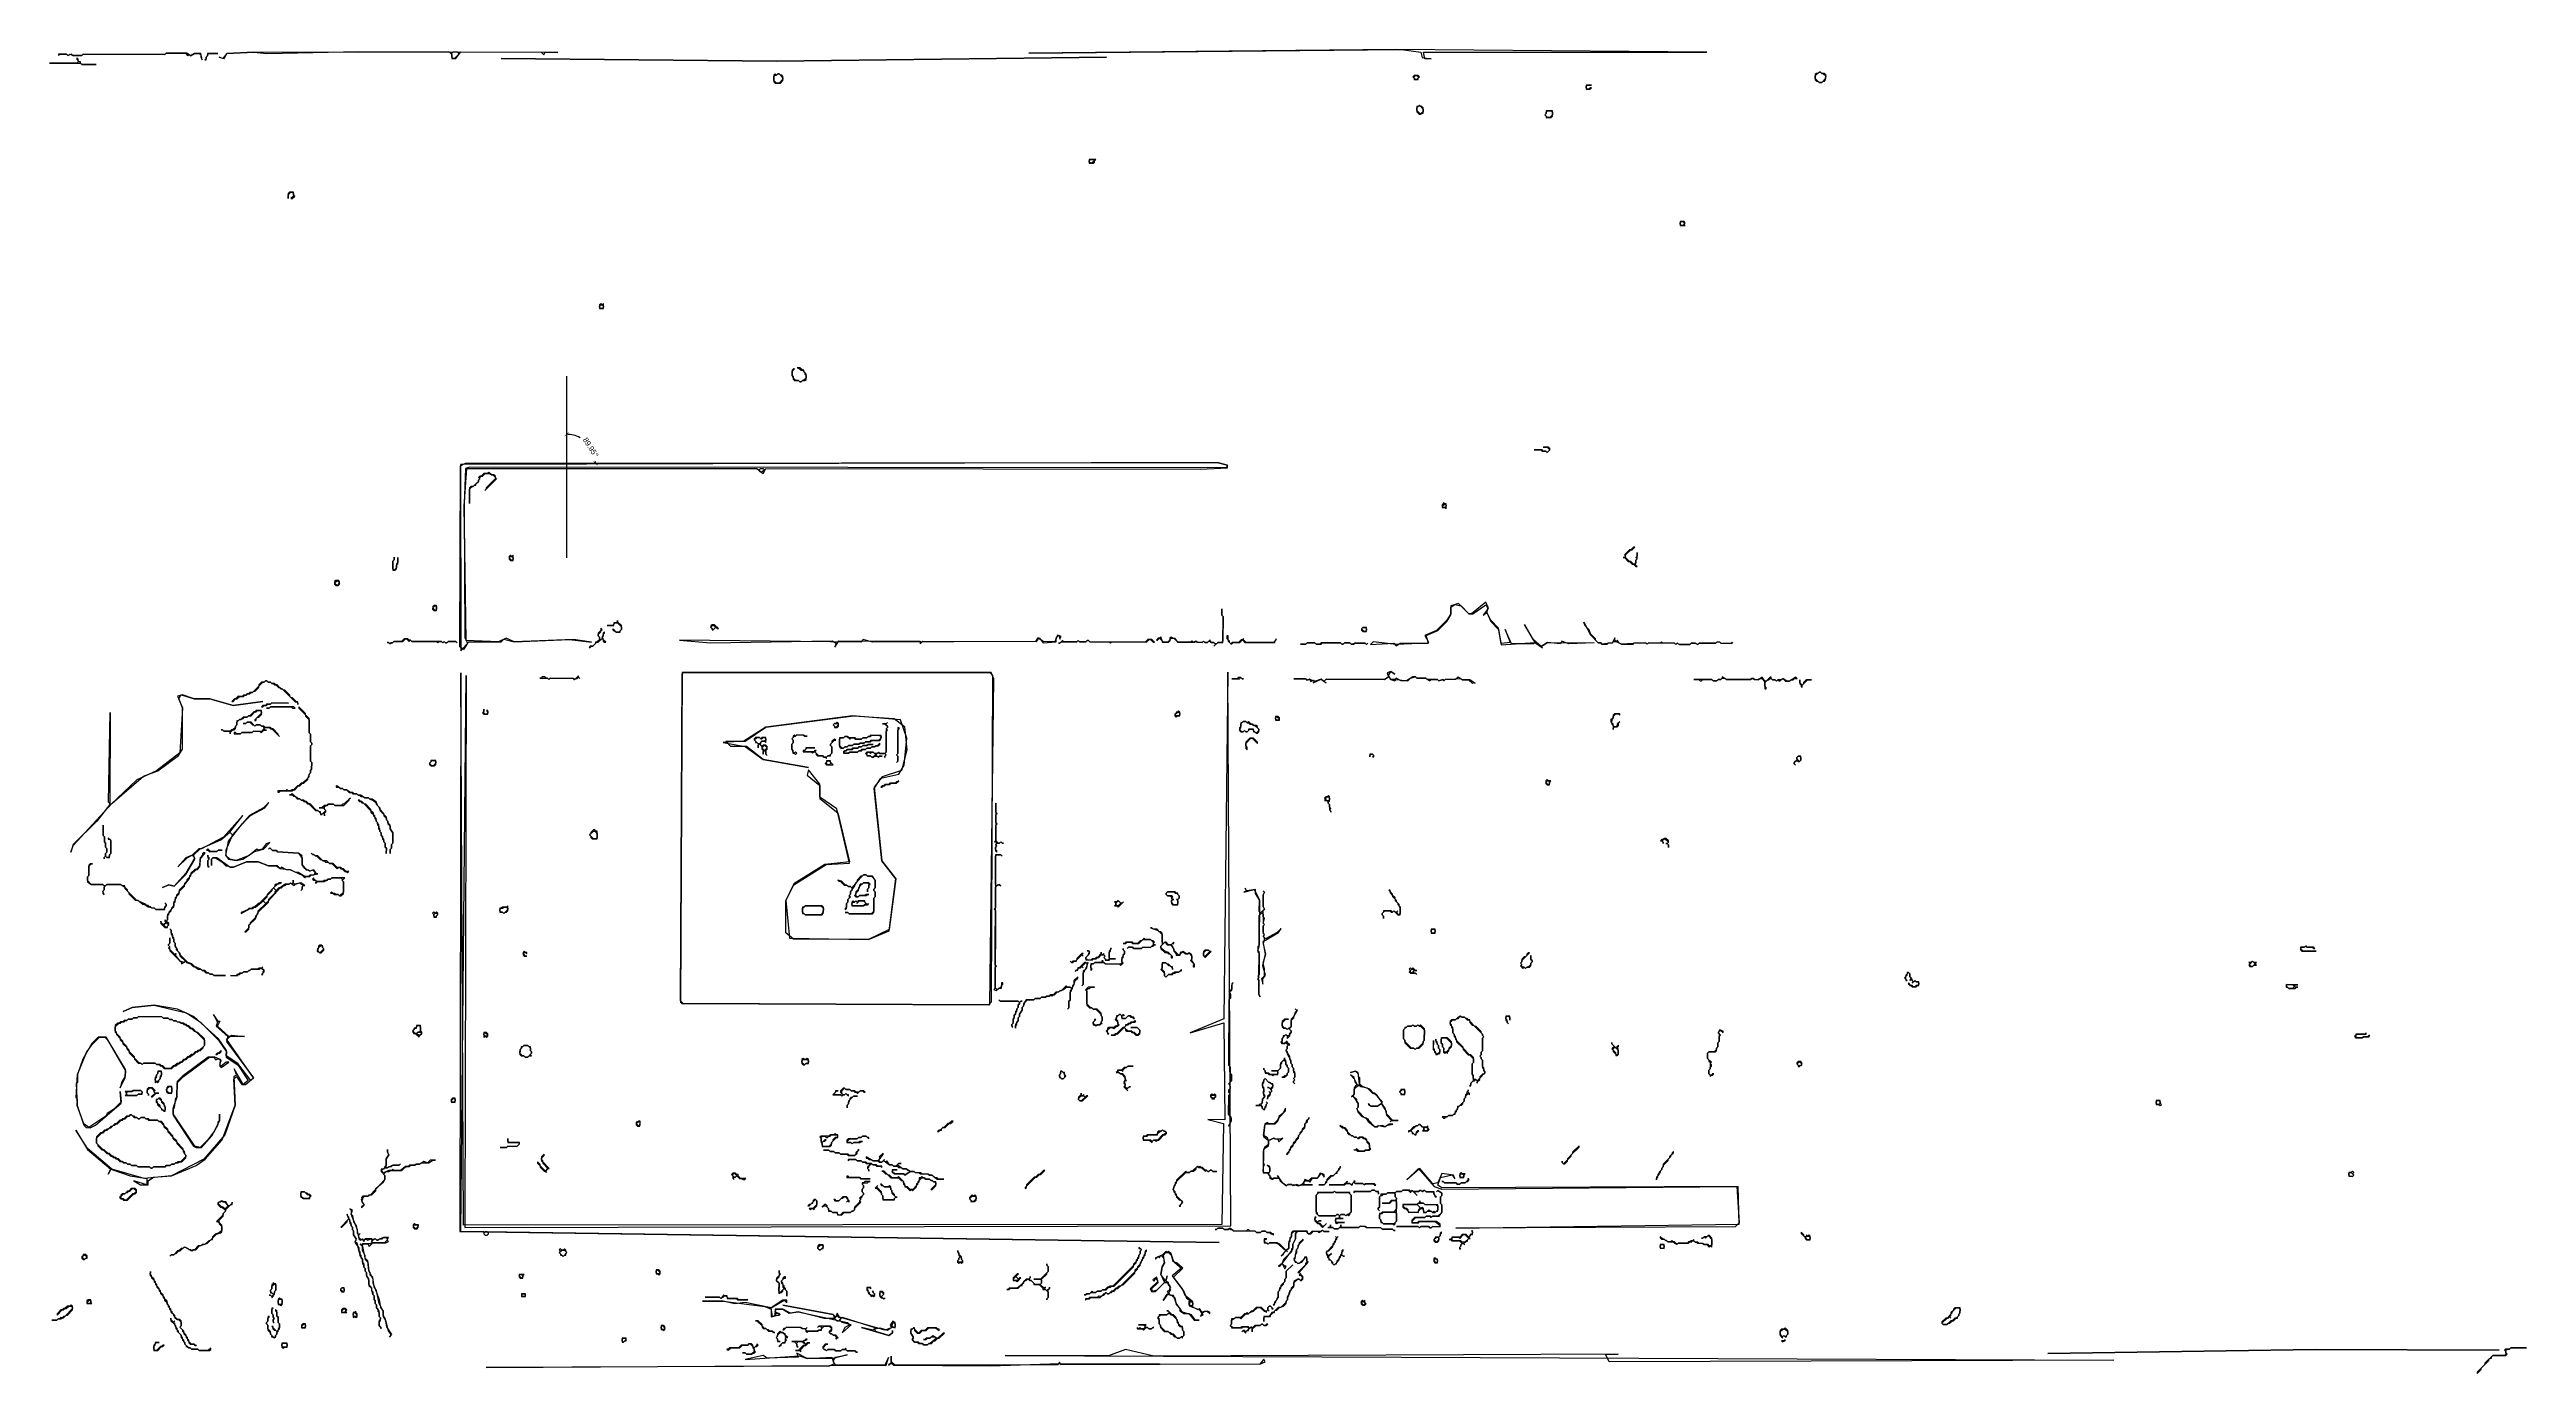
# Model space of a CAD drawing. Header units: inches. Extents: x 0 to 116, y 2 to 63.
import ezdxf

# ---------------------------------------------------------------- set-up
doc = ezdxf.new("R2010")
doc.units = ezdxf.units.IN
doc.styles.add('OpenSansCondensed-Light', font='OpenSansCondensed-Light.ttf')
doc.dimstyles.new('EZDXF', dxfattribs={"dimtxt": 0.25, "dimasz": 0.175, "dimexe": 0.375, "dimexo": 0.125, "dimgap": 0.1, "dimtad": 1, "dimlfac": 100, "dimzin": 12, "dimdsep": 46, "dimtxsty": 'OpenSansCondensed-Light', "dimblk": 'ARCHTICK', "dimcen": 2.5, "dimazin": 3, "dimtfac": 0.5, "dimtmove": 2, "dimatfit": 3, "dimarcsym": 0})

# ---------------------------------------------------------------- blocks, each defined once
blk = doc.blocks.new('_ARCHTICK')
at = {"color": 0, "linetype": 'ByBlock', "const_width": 0.15}
blk.add_lwpolyline([(-0.5, -0.5), (0.5, 0.5)], dxfattribs=at)
blk = doc.blocks.new('*D4')
at = {"color": 0, "lineweight": -2, "transparency": 16777216}
for start, end in [(61.8944, 90), (0.0458, 3.4215)]:
    blk.add_arc((24.27, 44.08), 1.35, start, end, dxfattribs=at)
at = {"layer": 'Defpoints', "color": 0, "transparency": 16777216}
for p in [(24.27, 48.14), (24.94, 45.25), (19.56, 44.08), (54.65, 44.11), (24.27, 39.65)]:
    blk.add_point(p, dxfattribs=at)
at = {"color": 0, "lineweight": -2, "transparency": 16777216, "xscale": 0.175, "yscale": 0.175, "zscale": 0.175}
for p, rotation in [((24.27, 45.43), 179.9999999999999), ((25.62, 44.08), 270.0458447692811)]:
    blk.add_blockref('_ARCHTICK', p, dxfattribs=dict(at, rotation=rotation))
at = {"color": 0, "transparency": 16777216, "insert": (25.4, 44.81), "char_height": 0.25, "attachment_point": 5, "rotation": 302.658, "style": 'OpenSansCondensed-Light'}
blk.add_mtext('89.95°', dxfattribs=at)

msp = doc.modelspace()

# ---------------------------------------------------------------- linework, layer by layer
msp.add_line((24.26559, 48.1375), (24.26559, 39.65416))
for points in [[(2.30512, 62.69683), (1.64073, 62.69973), (1.58059, 62.76039), (1.58086, 62.82079), (1.52046, 62.82106), (1.46032, 62.88172), (1.46058, 62.94212), (1.40045, 63.00278), (1.40018, 62.94238), (1.46032, 62.88172), (1.46006, 62.82132), (1.39939, 62.76118), (0.13101, 62.76672), (1.58059, 62.76039), (1.64073, 62.69973)], [(2.30512, 62.69683), (1.64073, 62.69973), (1.58059, 62.76039), (1.58086, 62.82079), (1.52046, 62.82106), (1.46032, 62.88172), (1.46058, 62.94212), (1.40045, 63.00278), (1.40018, 62.94238), (1.46032, 62.88172), (1.46006, 62.82132), (1.39939, 62.76118), (0.13101, 62.76672), (1.58059, 62.76039), (1.64073, 62.69973)], [(7.25893, 62.91682), (7.19985, 63.21908), (6.89785, 63.2204), (6.71612, 63.10039), (6.53545, 63.22198), (5.56906, 63.22619), (5.5084, 63.16606), (1.70324, 63.18266), (1.64257, 63.12253), (1.21978, 63.12437), (1.15964, 63.18503), (0.97818, 63.12542), (0.91804, 63.18609), (0.55565, 63.18767), (0.55538, 63.12727), (0.61605, 63.18741), (0.91804, 63.18609), (0.97818, 63.12542), (1.09924, 63.1853), (1.21978, 63.12437), (1.64257, 63.12253), (1.70324, 63.18266), (5.5084, 63.16606), (5.56906, 63.22619), (6.47505, 63.22224), (6.59533, 63.10091), (6.65599, 63.16105), (6.71612, 63.10039), (6.89785, 63.2204), (7.13945, 63.21934), (7.19958, 63.15868), (7.19906, 63.03788)], [(7.25893, 62.91682), (7.19985, 63.21908), (6.89785, 63.2204), (6.71612, 63.10039), (6.53545, 63.22198), (5.56906, 63.22619), (5.5084, 63.16606), (1.70324, 63.18266), (1.64257, 63.12253), (1.21978, 63.12437), (1.15964, 63.18503), (0.97818, 63.12542), (0.91804, 63.18609), (0.55565, 63.18767), (0.55538, 63.12727), (0.61605, 63.18741), (0.91804, 63.18609), (0.97818, 63.12542), (1.09924, 63.1853), (1.21978, 63.12437), (1.64257, 63.12253), (1.70324, 63.18266), (5.5084, 63.16606), (5.56906, 63.22619), (6.47505, 63.22224), (6.59533, 63.10091), (6.65599, 63.16105), (6.71612, 63.10039), (6.89785, 63.2204), (7.13945, 63.21934), (7.19958, 63.15868), (7.19906, 63.03788)], [(7.37973, 62.91629), (7.44013, 62.91603), (7.44065, 63.03683), (7.50132, 63.09696), (7.50158, 63.15736), (7.56224, 63.2175), (7.98504, 63.21565), (7.50184, 63.21776), (7.50132, 63.09696), (7.44065, 63.03683), (7.44039, 62.97643)], [(7.37973, 62.91629), (7.44013, 62.91603), (7.44065, 63.03683), (7.50132, 63.09696), (7.50158, 63.15736), (7.56224, 63.2175), (7.98504, 63.21565), (7.50184, 63.21776), (7.50132, 63.09696), (7.44065, 63.03683), (7.44039, 62.97643)], [(8.04465, 63.03419), (8.28598, 62.97274), (8.40784, 63.21381), (9.67649, 63.26867), (10.28022, 63.20564), (14.5691, 63.30772), (18.79706, 63.28928), (18.91734, 63.16795), (18.91655, 62.98675), (19.09774, 62.98596), (19.34066, 63.2869), (23.08542, 63.27057), (23.20569, 63.14924), (23.26662, 63.26977), (23.87062, 63.26714), (9.67649, 63.26867), (8.40784, 63.21381), (8.22558, 62.973)], [(8.04465, 63.03419), (8.28598, 62.97274), (8.40784, 63.21381), (9.67649, 63.26867), (10.28022, 63.20564), (14.5691, 63.30772), (18.79706, 63.28928), (18.91734, 63.16795), (18.91655, 62.98675), (19.09774, 62.98596), (19.34066, 63.2869), (23.08542, 63.27057), (23.20569, 63.14924), (23.26662, 63.26977), (23.87062, 63.26714), (9.67649, 63.26867), (8.40784, 63.21381), (8.22558, 62.973)], [(18.91681, 63.04715), (18.9176, 63.22835), (18.97826, 63.28849), (19.15946, 63.2877), (19.2196, 63.22703), (19.21933, 63.16663), (19.03734, 62.98623), (18.97694, 62.98649)], [(49.47944, 63.0346), (34.07654, 62.8602), (21.21172, 62.97674), (34.07654, 62.8602)], [(49.47944, 63.0346), (34.07654, 62.8602), (21.21172, 62.97674), (34.07654, 62.8602)], [(77.50636, 63.27471), (63.01076, 63.39836), (45.85627, 63.23161), (63.25236, 63.39731), (64.15782, 63.27255), (64.21717, 63.03069), (64.6397, 62.96845), (64.3377, 62.96977), (64.27862, 63.27203)], [(77.50636, 63.27471), (63.01076, 63.39836), (45.85627, 63.23161), (63.25236, 63.39731), (64.15782, 63.27255), (64.21717, 63.03069), (64.6397, 62.96845), (64.3377, 62.96977), (64.27862, 63.27203)], [(34.0135, 62.25647), (33.95284, 62.19634), (33.95152, 61.89434), (34.01166, 61.83368), (34.25326, 61.83262), (34.37458, 61.95289), (34.37537, 62.13409), (34.31524, 62.19476), (34.25484, 62.19502), (34.1947, 62.25568), (34.1343, 62.25595), (34.07364, 62.19581)], [(34.0135, 62.25647), (33.95284, 62.19634), (33.95152, 61.89434), (34.01166, 61.83368), (34.25326, 61.83262), (34.37458, 61.95289), (34.37537, 62.13409), (34.31524, 62.19476), (34.25484, 62.19502), (34.1947, 62.25568), (34.1343, 62.25595), (34.07364, 62.19581)], [(34.1343, 62.25595), (34.1947, 62.25568), (34.37511, 62.07369), (34.37484, 62.01329), (34.19286, 61.83289), (34.07206, 61.83341), (33.95179, 61.95474), (33.95258, 62.13594), (34.01324, 62.19607), (34.07364, 62.19581)], [(63.79042, 62.12655), (63.85055, 62.06588), (63.85029, 62.00548), (64.03149, 62.00469), (64.03175, 62.06509), (64.09242, 62.12523), (64.03228, 62.18589), (63.85108, 62.18668)], [(63.79042, 62.12655), (63.85055, 62.06588), (63.85029, 62.00548), (64.03149, 62.00469), (64.03175, 62.06509), (64.09242, 62.12523), (64.03228, 62.18589), (63.85108, 62.18668)], [(63.85082, 62.12628), (63.91148, 62.18642), (63.97188, 62.18615), (64.03202, 62.12549), (64.03175, 62.06509), (63.97109, 62.00496), (63.91069, 62.00522), (63.85055, 62.06588)], [(71.88236, 61.72883), (71.88157, 61.54764), (72.06277, 61.54685), (72.12343, 61.60698), (72.06303, 61.60724), (72.00237, 61.54711), (71.94197, 61.54737), (71.88183, 61.60804), (71.8821, 61.66843), (71.94276, 61.72857), (72.12396, 61.72778)], [(71.88236, 61.72883), (71.88157, 61.54764), (72.06277, 61.54685), (72.12343, 61.60698), (72.06303, 61.60724), (72.00237, 61.54711), (71.94197, 61.54737), (71.88183, 61.60804), (71.8821, 61.66843), (71.94276, 61.72857), (72.12396, 61.72778)], [(82.75716, 62.34579), (82.69649, 62.28565), (82.63609, 62.28592), (82.57543, 62.22578), (82.57438, 61.98418), (82.63451, 61.92352), (82.69491, 61.92326), (82.75505, 61.86259), (82.87585, 61.86207), (82.93651, 61.9222), (82.99691, 61.92194), (83.05757, 61.98208), (83.05863, 62.22367), (82.99849, 62.28434), (82.87769, 62.28486), (82.81756, 62.34553)], [(82.75716, 62.34579), (82.69649, 62.28565), (82.63609, 62.28592), (82.57543, 62.22578), (82.57438, 61.98418), (82.63451, 61.92352), (82.69491, 61.92326), (82.75505, 61.86259), (82.87585, 61.86207), (82.93651, 61.9222), (82.99691, 61.92194), (83.05757, 61.98208), (83.05863, 62.22367), (82.99849, 62.28434), (82.87769, 62.28486), (82.81756, 62.34553)], [(82.75716, 62.34579), (82.81756, 62.34553), (82.87769, 62.28486), (82.93809, 62.2846), (83.05836, 62.16327), (83.05784, 62.04248), (82.87585, 61.86207), (82.75505, 61.86259), (82.57464, 62.04458), (82.57517, 62.16538)], [(64.08662, 60.79644), (64.02596, 60.7363), (63.96556, 60.73657), (63.9645, 60.49497), (64.08477, 60.37364), (64.14517, 60.37338), (64.20584, 60.43352), (64.26624, 60.43325), (64.26729, 60.67485), (64.20715, 60.73551), (64.14675, 60.73578)], [(64.08662, 60.79644), (64.02596, 60.7363), (63.96556, 60.73657), (63.9645, 60.49497), (64.08477, 60.37364), (64.14517, 60.37338), (64.20584, 60.43352), (64.26624, 60.43325), (64.26729, 60.67485), (64.20715, 60.73551), (64.14675, 60.73578)], [(64.08662, 60.79644), (64.26703, 60.61445), (64.2665, 60.49365), (64.14517, 60.37338), (63.96477, 60.55537), (63.96529, 60.67617)], [(70.00471, 60.52902), (70.00418, 60.40822), (69.94352, 60.34808), (70.00365, 60.28742), (70.00339, 60.22702), (70.24499, 60.22596), (70.30565, 60.2861), (70.3067, 60.5277)], [(70.00471, 60.52902), (70.00418, 60.40822), (69.94352, 60.34808), (70.00365, 60.28742), (70.00339, 60.22702), (70.24499, 60.22596), (70.30565, 60.2861), (70.3067, 60.5277)], [(69.94352, 60.34808), (70.00418, 60.40822), (70.00444, 60.46862), (70.06511, 60.52875), (70.24631, 60.52796), (70.30644, 60.4673), (70.30591, 60.3465), (70.18459, 60.22623), (70.06379, 60.22675)], [(48.67264, 58.08527), (48.85384, 58.08448), (48.9145, 58.14462), (48.91477, 58.20502), (48.97543, 58.26515), (48.67343, 58.26647)], [(48.67264, 58.08527), (48.85384, 58.08448), (48.9145, 58.14462), (48.91477, 58.20502), (48.97543, 58.26515), (48.67343, 58.26647)], [(48.67291, 58.14567), (48.67317, 58.20607), (48.73383, 58.26621), (48.85463, 58.26568), (48.91477, 58.20502), (48.79344, 58.08474), (48.73304, 58.08501)], [(11.33921, 56.73816), (11.27855, 56.67802), (11.27749, 56.43642), (11.27828, 56.61762), (11.39961, 56.73789), (11.46001, 56.73763), (11.52014, 56.67697), (11.51962, 56.55617), (11.39829, 56.43589), (11.45869, 56.43563), (11.58002, 56.5559), (11.51988, 56.61657), (11.52041, 56.73736)], [(11.33921, 56.73816), (11.27855, 56.67802), (11.27749, 56.43642), (11.27828, 56.61762), (11.39961, 56.73789), (11.46001, 56.73763), (11.52014, 56.67697), (11.51962, 56.55617), (11.39829, 56.43589), (11.45869, 56.43563), (11.58002, 56.5559), (11.51988, 56.61657), (11.52041, 56.73736)], [(76.26385, 55.36766), (76.26306, 55.18646), (76.50465, 55.1854), (76.44452, 55.24607), (76.50518, 55.3062), (76.44504, 55.36687)], [(76.26385, 55.36766), (76.26306, 55.18646), (76.50465, 55.1854), (76.44452, 55.24607), (76.50518, 55.3062), (76.44504, 55.36687)], [(76.26358, 55.30726), (76.32425, 55.36739), (76.38465, 55.36713), (76.44478, 55.30647), (76.44452, 55.24607), (76.38385, 55.18593), (76.32346, 55.18619), (76.26332, 55.24686)], [(25.87307, 51.54069), (25.81241, 51.48055), (25.81162, 51.29936), (25.99281, 51.29857), (25.99387, 51.54016), (25.9332, 51.48003)], [(25.87307, 51.54069), (25.81241, 51.48055), (25.81162, 51.29936), (25.99281, 51.29857), (25.99387, 51.54016), (25.9332, 51.48003)], [(25.81214, 51.42015), (25.87281, 51.48029), (25.9332, 51.48003), (25.99334, 51.41936), (25.99308, 51.35896), (25.93241, 51.29883), (25.87201, 51.29909), (25.81188, 51.35976)], [(34.79874, 48.42131), (34.79769, 48.17972), (34.85782, 48.11905), (34.8573, 47.99826), (34.91743, 47.93759), (35.09863, 47.9368), (35.15877, 47.87614), (35.21917, 47.87588), (35.27983, 47.93601), (35.40063, 47.93548), (35.46129, 47.99562), (35.46235, 48.23722), (35.34207, 48.35854), (35.34234, 48.41894), (35.28194, 48.41921), (35.16167, 48.54053), (35.04087, 48.54106), (35.10127, 48.5408), (35.22154, 48.41947), (35.28194, 48.41921), (35.40221, 48.29788), (35.40195, 48.23748), (35.46208, 48.17682), (35.46156, 48.05602), (35.34023, 47.93575), (35.27983, 47.93601), (35.21917, 47.87588), (35.15877, 47.87614), (35.09863, 47.9368), (34.97783, 47.93733), (34.85756, 48.05865), (34.85782, 48.11905), (34.79769, 48.17972), (34.79848, 48.36092), (34.91981, 48.48119), (34.85941, 48.48145)], [(34.79874, 48.42131), (34.79769, 48.17972), (34.85782, 48.11905), (34.8573, 47.99826), (34.91743, 47.93759), (35.09863, 47.9368), (35.15877, 47.87614), (35.21917, 47.87588), (35.27983, 47.93601), (35.40063, 47.93548), (35.46129, 47.99562), (35.46235, 48.23722), (35.34207, 48.35854), (35.34234, 48.41894), (35.28194, 48.41921), (35.16167, 48.54053), (35.04087, 48.54106), (35.10127, 48.5408), (35.22154, 48.41947), (35.28194, 48.41921), (35.40221, 48.29788), (35.40195, 48.23748), (35.46208, 48.17682), (35.46156, 48.05602), (35.34023, 47.93575), (35.27983, 47.93601), (35.21917, 47.87588), (35.15877, 47.87614), (35.09863, 47.9368), (34.97783, 47.93733), (34.85756, 48.05865), (34.85782, 48.11905), (34.79769, 48.17972), (34.79848, 48.36092), (34.91981, 48.48119), (34.85941, 48.48145)], [(55.13437, 43.98374), (55.07345, 43.86321), (19.73926, 43.89658), (19.55779, 43.83697), (19.49002, 42.14605), (19.52327, 35.92465), (19.64302, 35.68252), (19.4605, 35.38132), (19.27983, 35.50291), (19.31672, 43.95883), (19.55885, 44.07857), (54.65171, 44.10665)], [(55.13437, 43.98374), (54.65171, 44.10665), (19.31699, 44.01922), (19.33944, 35.32144), (19.70368, 35.74266), (21.21366, 35.73607), (21.33499, 35.85634), (21.81766, 35.73343), (24.41536, 35.8429), (25.44162, 35.71762), (24.59656, 35.84211), (21.81766, 35.73343), (21.45605, 35.91621), (21.09286, 35.7366), (19.58314, 35.80359), (19.48975, 42.08565), (19.61819, 43.83671), (33.14793, 43.83807), (33.44887, 43.59516), (33.57072, 43.83623), (53.8652, 43.80808), (55.13385, 43.86294)], [(55.13437, 43.98374), (54.65171, 44.10665), (19.31699, 44.01922), (19.33944, 35.32144), (19.70368, 35.74266), (21.21366, 35.73607), (21.33499, 35.85634), (21.81766, 35.73343), (24.41536, 35.8429), (25.44162, 35.71762), (24.59656, 35.84211), (21.81766, 35.73343), (21.45605, 35.91621), (21.09286, 35.7366), (19.58314, 35.80359), (19.48975, 42.08565), (19.61819, 43.83671), (33.14793, 43.83807), (33.44887, 43.59516), (33.57072, 43.83623), (53.8652, 43.80808), (55.13385, 43.86294)], [(70.17752, 44.76371), (70.11738, 44.82437), (69.87579, 44.82543), (70.05698, 44.82464), (70.17726, 44.70331), (70.05593, 44.58304), (69.99579, 44.6437), (69.875, 44.64423), (69.81486, 44.70489), (69.45246, 44.70647), (69.75446, 44.70516), (69.8146, 44.64449), (69.99579, 44.6437), (70.05593, 44.58304), (70.17726, 44.70331)], [(70.17752, 44.76371), (70.11738, 44.82437), (69.87579, 44.82543), (70.05698, 44.82464), (70.17726, 44.70331), (70.05593, 44.58304), (69.99579, 44.6437), (69.875, 44.64423), (69.81486, 44.70489), (69.45246, 44.70647), (69.75446, 44.70516), (69.8146, 44.64449), (69.99579, 44.6437), (70.05593, 44.58304), (70.17726, 44.70331)], [(20.88526, 43.52918), (20.76447, 43.5297), (20.64419, 43.65103), (20.58353, 43.59089), (20.40233, 43.59168), (20.28101, 43.47141), (20.22061, 43.47168), (20.15994, 43.41154), (20.22008, 43.35088), (20.15942, 43.29074), (20.15915, 43.23034), (19.9165, 42.9898), (19.7957, 42.99033), (19.73504, 42.93019), (19.73188, 42.2054), (19.73478, 42.86979), (19.8561, 42.99006), (19.9165, 42.9898), (19.97716, 43.04993), (20.03756, 43.04967), (20.03783, 43.11007), (20.15915, 43.23034), (20.15942, 43.29074), (20.22008, 43.35088), (20.22034, 43.41128), (20.28101, 43.47141), (20.34141, 43.47115), (20.46273, 43.59142), (20.70433, 43.59037), (20.76447, 43.5297), (20.82486, 43.52944), (20.94514, 43.40811), (20.94487, 43.34772), (20.52023, 42.92676), (20.51997, 42.86636), (20.45931, 42.80623), (21.00527, 43.34745), (20.94514, 43.40811), (20.9454, 43.46851)], [(20.88526, 43.52918), (20.76447, 43.5297), (20.64419, 43.65103), (20.58353, 43.59089), (20.40233, 43.59168), (20.28101, 43.47141), (20.22061, 43.47168), (20.15994, 43.41154), (20.22008, 43.35088), (20.15942, 43.29074), (20.15915, 43.23034), (19.9165, 42.9898), (19.7957, 42.99033), (19.73504, 42.93019), (19.73188, 42.2054), (19.73478, 42.86979), (19.8561, 42.99006), (19.9165, 42.9898), (19.97716, 43.04993), (20.03756, 43.04967), (20.03783, 43.11007), (20.15915, 43.23034), (20.15942, 43.29074), (20.22008, 43.35088), (20.22034, 43.41128), (20.28101, 43.47141), (20.34141, 43.47115), (20.46273, 43.59142), (20.70433, 43.59037), (20.76447, 43.5297), (20.82486, 43.52944), (20.94514, 43.40811), (20.94487, 43.34772), (20.52023, 42.92676), (20.51997, 42.86636), (20.45931, 42.80623), (21.00527, 43.34745), (20.94514, 43.40811), (20.9454, 43.46851)], [(33.2682, 43.71675), (33.26846, 43.77715), (33.32913, 43.83728), (33.44993, 43.83676), (33.51006, 43.77609), (33.38874, 43.65582), (33.32834, 43.65609)], [(65.2137, 42.24855), (65.21344, 42.18815), (65.15277, 42.12801), (65.15224, 42.00721), (65.27304, 42.00669), (65.33318, 41.94602), (65.33423, 42.18762), (65.27383, 42.18788)], [(65.2137, 42.24855), (65.21344, 42.18815), (65.15277, 42.12801), (65.15224, 42.00721), (65.27304, 42.00669), (65.33318, 41.94602), (65.33423, 42.18762), (65.27383, 42.18788)], [(65.27383, 42.18788), (65.33397, 42.12722), (65.33371, 42.06682), (65.27304, 42.00669), (65.21264, 42.00695), (65.15251, 42.06761)], [(16.39884, 39.68312), (16.39779, 39.44152), (16.33712, 39.38138), (16.33633, 39.20018), (16.21501, 39.07991), (16.15487, 39.14058), (16.15645, 39.50297), (16.21711, 39.56311), (16.21764, 39.68391), (16.21711, 39.56311), (16.15645, 39.50297), (16.15461, 39.08018), (16.27541, 39.07965), (16.33607, 39.13978), (16.33686, 39.32098), (16.39752, 39.38112)], [(16.39884, 39.68312), (16.39779, 39.44152), (16.33712, 39.38138), (16.33633, 39.20018), (16.21501, 39.07991), (16.15487, 39.14058), (16.15645, 39.50297), (16.21711, 39.56311), (16.21764, 39.68391), (16.21711, 39.56311), (16.15645, 39.50297), (16.15461, 39.08018), (16.27541, 39.07965), (16.33607, 39.13978), (16.33686, 39.32098), (16.39752, 39.38112)], [(21.65412, 39.78099), (21.59345, 39.72085), (21.59293, 39.60005), (21.65306, 39.53939), (21.77386, 39.53886), (21.77492, 39.78046), (21.71425, 39.72032)], [(21.65412, 39.78099), (21.59345, 39.72085), (21.59293, 39.60005), (21.65306, 39.53939), (21.77386, 39.53886), (21.77492, 39.78046), (21.71425, 39.72032)], [(21.59319, 39.66045), (21.65385, 39.72059), (21.71425, 39.72032), (21.77439, 39.65966), (21.77413, 39.59926), (21.71346, 39.53913)], [(74.08345, 40.15622), (73.96213, 40.03595), (73.90173, 40.03622), (73.65908, 39.79567), (73.71921, 39.73501), (73.65855, 39.67487), (73.59815, 39.67514), (73.65855, 39.67487), (73.83896, 39.49289), (73.89936, 39.49262), (74.01963, 39.3713), (74.08003, 39.37103), (74.2003, 39.24971), (74.2607, 39.24944), (74.14043, 39.37077), (74.20109, 39.4309), (74.20162, 39.5517), (74.26228, 39.61184), (74.2636, 39.91384), (74.26281, 39.73264), (74.20214, 39.6725), (74.26228, 39.61184), (74.20162, 39.5517), (74.20109, 39.4309), (74.14043, 39.37077), (74.08003, 39.37103), (73.95976, 39.49236), (73.89936, 39.49262), (73.71895, 39.67461), (73.71948, 39.79541), (73.96213, 40.03595), (74.02253, 40.03569), (74.14385, 40.15596)], [(74.08345, 40.15622), (73.96213, 40.03595), (73.90173, 40.03622), (73.65908, 39.79567), (73.71921, 39.73501), (73.65855, 39.67487), (73.59815, 39.67514), (73.65855, 39.67487), (73.83896, 39.49289), (73.89936, 39.49262), (74.01963, 39.3713), (74.08003, 39.37103), (74.2003, 39.24971), (74.2607, 39.24944), (74.14043, 39.37077), (74.20109, 39.4309), (74.20162, 39.5517), (74.26228, 39.61184), (74.2636, 39.91384), (74.26281, 39.73264), (74.20214, 39.6725), (74.26228, 39.61184), (74.20162, 39.5517), (74.20109, 39.4309), (74.14043, 39.37077), (74.08003, 39.37103), (73.95976, 39.49236), (73.89936, 39.49262), (73.71895, 39.67461), (73.71948, 39.79541), (73.96213, 40.03595), (74.02253, 40.03569), (74.14385, 40.15596)], [(13.49492, 38.60858), (13.43426, 38.54844), (13.43373, 38.42764), (13.49387, 38.36698), (13.61467, 38.36645), (13.67533, 38.42659), (13.67586, 38.54739), (13.61572, 38.60805)], [(13.49492, 38.60858), (13.43426, 38.54844), (13.43373, 38.42764), (13.49387, 38.36698), (13.61467, 38.36645), (13.67533, 38.42659), (13.67586, 38.54739), (13.61572, 38.60805)], [(13.55532, 38.60831), (13.6756, 38.48699), (13.55427, 38.36672), (13.434, 38.48804)], [(18.08027, 37.44096), (18.01961, 37.38082), (18.01908, 37.26002), (18.07922, 37.19936), (18.20002, 37.19883), (18.20107, 37.44043)], [(18.08027, 37.44096), (18.01961, 37.38082), (18.01908, 37.26002), (18.07922, 37.19936), (18.20002, 37.19883), (18.20107, 37.44043)], [(18.14067, 37.44069), (18.20081, 37.38003), (18.20028, 37.25923), (18.13962, 37.1991), (18.01935, 37.32042)], [(54.86352, 37.28046), (54.86221, 36.97846), (54.92234, 36.9178), (54.91733, 35.77021), (54.85667, 35.71007), (54.67547, 35.71087), (54.61481, 35.65073), (54.55441, 35.65099), (54.49427, 35.71166), (54.37348, 35.71218), (54.31334, 35.77285), (54.3136, 35.83325), (54.19228, 35.71297), (54.07148, 35.7135), (54.01134, 35.77416), (53.95068, 35.71403), (53.70908, 35.71508), (53.64895, 35.77575), (53.58828, 35.71561), (53.52788, 35.71587), (53.46775, 35.77654), (53.40708, 35.7164), (52.80309, 35.71904), (52.68308, 35.90076), (52.56228, 35.90129), (52.50215, 35.96195), (52.44148, 35.90181), (52.44096, 35.78102), (52.38029, 35.72088), (52.1387, 35.72193), (52.07856, 35.7826), (52.01895, 35.96406), (51.95829, 35.90392), (51.89789, 35.90419), (51.83723, 35.84405), (51.83696, 35.78365), (51.95829, 35.90392), (52.07856, 35.7826), (52.0783, 35.7222), (52.38029, 35.72088), (52.50188, 35.90155), (52.62268, 35.90102), (52.80309, 35.71904), (53.58828, 35.71561), (53.64895, 35.77575), (53.70908, 35.71508), (53.95068, 35.71403), (54.01134, 35.77416), (54.07148, 35.7135), (54.19228, 35.71297), (54.25294, 35.77311), (54.31334, 35.77285), (54.37348, 35.71218), (54.49427, 35.71166), (54.55441, 35.65099), (54.55415, 35.59059), (54.49348, 35.53046), (54.67547, 35.71087), (54.91707, 35.70981), (54.92234, 36.9178), (54.86221, 36.97846)], [(54.86352, 37.28046), (54.86221, 36.97846), (54.92234, 36.9178), (54.91733, 35.77021), (54.85667, 35.71007), (54.67547, 35.71087), (54.61481, 35.65073), (54.55441, 35.65099), (54.49427, 35.71166), (54.37348, 35.71218), (54.31334, 35.77285), (54.3136, 35.83325), (54.19228, 35.71297), (54.07148, 35.7135), (54.01134, 35.77416), (53.95068, 35.71403), (53.70908, 35.71508), (53.64895, 35.77575), (53.58828, 35.71561), (53.52788, 35.71587), (53.46775, 35.77654), (53.40708, 35.7164), (52.80309, 35.71904), (52.68308, 35.90076), (52.56228, 35.90129), (52.50215, 35.96195), (52.44148, 35.90181), (52.44096, 35.78102), (52.38029, 35.72088), (52.1387, 35.72193), (52.07856, 35.7826), (52.01895, 35.96406), (51.95829, 35.90392), (51.89789, 35.90419), (51.83723, 35.84405), (51.83696, 35.78365), (51.95829, 35.90392), (52.07856, 35.7826), (52.0783, 35.7222), (52.38029, 35.72088), (52.50188, 35.90155), (52.62268, 35.90102), (52.80309, 35.71904), (53.58828, 35.71561), (53.64895, 35.77575), (53.70908, 35.71508), (53.95068, 35.71403), (54.01134, 35.77416), (54.07148, 35.7135), (54.19228, 35.71297), (54.25294, 35.77311), (54.31334, 35.77285), (54.37348, 35.71218), (54.49427, 35.71166), (54.55441, 35.65099), (54.55415, 35.59059), (54.49348, 35.53046), (54.67547, 35.71087), (54.91707, 35.70981), (54.92234, 36.9178), (54.86221, 36.97846)], [(72.25197, 35.69457), (71.04372, 35.63945), (70.74225, 35.76156), (70.68132, 35.64103), (70.07759, 35.70406), (69.7748, 35.52418), (69.41372, 35.82776), (68.99409, 36.5544), (69.4736, 35.7067), (69.41293, 35.64656), (68.38614, 35.65104), (68.08704, 36.31675), (68.32601, 35.7117), (67.90295, 35.65315), (67.78531, 36.37847), (67.42449, 36.74245), (67.24488, 37.10563), (67.30633, 37.34697), (67.18659, 37.58909), (66.51982, 37.0484), (66.39902, 37.04892), (65.91794, 37.53423), (65.55501, 37.41501), (65.55343, 37.05261), (65.37091, 36.75141), (64.88561, 36.27032), (64.34096, 36.0311), (64.52084, 35.72831), (64.46018, 35.66817), (63.01033, 35.6141), (61.92367, 35.73964), (61.80234, 35.61937), (62.88979, 35.67502), (63.01007, 35.5537), (63.19179, 35.67371), (64.52058, 35.66791), (64.40136, 36.03083), (64.94601, 36.27006), (65.37065, 36.69101), (65.55317, 36.99222), (65.55475, 37.35461), (65.73647, 37.47462), (66.03821, 37.4129), (66.39902, 37.04892), (66.58022, 37.04813), (67.18606, 37.46829), (67.30607, 37.28657), (67.06315, 36.98563), (67.24488, 37.10563), (67.42423, 36.68205), (67.78505, 36.31807), (67.90268, 35.59275), (69.4736, 35.7067), (69.83494, 35.46352), (69.7748, 35.52418), (70.07759, 35.70406)], [(72.25197, 35.69457), (71.04372, 35.63945), (70.74225, 35.76156), (70.68132, 35.64103), (70.07759, 35.70406), (69.7748, 35.52418), (69.41372, 35.82776), (68.99409, 36.5544), (69.4736, 35.7067), (69.41293, 35.64656), (68.38614, 35.65104), (68.08704, 36.31675), (68.32601, 35.7117), (67.90295, 35.65315), (67.78531, 36.37847), (67.42449, 36.74245), (67.24488, 37.10563), (67.30633, 37.34697), (67.18659, 37.58909), (66.51982, 37.0484), (66.39902, 37.04892), (65.91794, 37.53423), (65.55501, 37.41501), (65.55343, 37.05261), (65.37091, 36.75141), (64.88561, 36.27032), (64.34096, 36.0311), (64.52084, 35.72831), (64.46018, 35.66817), (63.01033, 35.6141), (61.92367, 35.73964), (61.80234, 35.61937), (62.88979, 35.67502), (63.01007, 35.5537), (63.19179, 35.67371), (64.52058, 35.66791), (64.40136, 36.03083), (64.94601, 36.27006), (65.37065, 36.69101), (65.55317, 36.99222), (65.55475, 37.35461), (65.73647, 37.47462), (66.03821, 37.4129), (66.39902, 37.04892), (66.58022, 37.04813), (67.18606, 37.46829), (67.30607, 37.28657), (67.06315, 36.98563), (67.24488, 37.10563), (67.42423, 36.68205), (67.78505, 36.31807), (67.90268, 35.59275), (69.4736, 35.7067), (69.83494, 35.46352), (69.7748, 35.52418), (70.07759, 35.70406)], [(15.89825, 35.69886), (15.95865, 35.6986), (16.01879, 35.63794), (16.07945, 35.69807), (16.13985, 35.69781), (16.20051, 35.75794), (16.62331, 35.7561), (16.74463, 35.87637), (16.80503, 35.87611), (16.9253, 35.75478), (16.98597, 35.81492), (17.0461, 35.75425), (18.19369, 35.74925), (18.25383, 35.68858), (18.31449, 35.74872), (18.43529, 35.74819), (18.49543, 35.68753), (18.55609, 35.74767), (18.61622, 35.687), (18.67662, 35.68674), (18.73729, 35.74688), (19.09968, 35.74529), (19.15982, 35.68463), (19.09968, 35.74529), (18.73729, 35.74688), (18.67662, 35.68674), (18.61622, 35.687), (18.55609, 35.74767), (18.49543, 35.68753), (18.43529, 35.74819), (17.0461, 35.75425), (16.98597, 35.81492), (16.92557, 35.81518), (16.86543, 35.87584), (16.68423, 35.87663), (16.56291, 35.75636), (16.20051, 35.75794), (16.13985, 35.69781), (16.07945, 35.69807), (16.01879, 35.63794), (15.95865, 35.6986)], [(15.89825, 35.69886), (15.95865, 35.6986), (16.01879, 35.63794), (16.07945, 35.69807), (16.13985, 35.69781), (16.20051, 35.75794), (16.62331, 35.7561), (16.74463, 35.87637), (16.80503, 35.87611), (16.9253, 35.75478), (16.98597, 35.81492), (17.0461, 35.75425), (18.19369, 35.74925), (18.25383, 35.68858), (18.31449, 35.74872), (18.43529, 35.74819), (18.49543, 35.68753), (18.55609, 35.74767), (18.61622, 35.687), (18.67662, 35.68674), (18.73729, 35.74688), (19.09968, 35.74529), (19.15982, 35.68463), (19.09968, 35.74529), (18.73729, 35.74688), (18.67662, 35.68674), (18.61622, 35.687), (18.55609, 35.74767), (18.49543, 35.68753), (18.43529, 35.74819), (17.0461, 35.75425), (16.98597, 35.81492), (16.92557, 35.81518), (16.86543, 35.87584), (16.68423, 35.87663), (16.56291, 35.75636), (16.20051, 35.75794), (16.13985, 35.69781), (16.07945, 35.69807), (16.01879, 35.63794), (15.95865, 35.6986)], [(25.86732, 36.38017), (25.86679, 36.25937), (25.74547, 36.1391), (25.74494, 36.0183), (25.80507, 35.95764), (25.80455, 35.83684), (25.68322, 35.71657), (25.62282, 35.71683), (25.62256, 35.65643), (25.50123, 35.53616), (25.38043, 35.53669), (25.31977, 35.47655), (25.38017, 35.47629), (25.44083, 35.53642), (25.50123, 35.53616), (25.68322, 35.71657), (25.74362, 35.7163), (25.92561, 35.89671), (25.98575, 35.83605), (25.98548, 35.77565), (26.04562, 35.71499), (26.10602, 35.71472), (25.98575, 35.83605), (25.98601, 35.89645), (25.92587, 35.95711), (25.98654, 36.01725), (25.9868, 36.07765), (26.04746, 36.13778), (26.04773, 36.19818), (25.98706, 36.13805), (25.98654, 36.01725), (25.92587, 35.95711), (25.92561, 35.89671), (25.86495, 35.83658), (25.80481, 35.89724), (25.80507, 35.95764), (25.74494, 36.0183), (25.7452, 36.0787), (25.86653, 36.19897), (25.86679, 36.25937), (25.92745, 36.31951)], [(25.86732, 36.38017), (25.86679, 36.25937), (25.74547, 36.1391), (25.74494, 36.0183), (25.80507, 35.95764), (25.80455, 35.83684), (25.68322, 35.71657), (25.62282, 35.71683), (25.62256, 35.65643), (25.50123, 35.53616), (25.38043, 35.53669), (25.31977, 35.47655), (25.38017, 35.47629), (25.44083, 35.53642), (25.50123, 35.53616), (25.68322, 35.71657), (25.74362, 35.7163), (25.92561, 35.89671), (25.98575, 35.83605), (25.98548, 35.77565), (26.04562, 35.71499), (26.10602, 35.71472), (25.98575, 35.83605), (25.98601, 35.89645), (25.92587, 35.95711), (25.98654, 36.01725), (25.9868, 36.07765), (26.04746, 36.13778), (26.04773, 36.19818), (25.98706, 36.13805), (25.98654, 36.01725), (25.92587, 35.95711), (25.92561, 35.89671), (25.86495, 35.83658), (25.80481, 35.89724), (25.80507, 35.95764), (25.74494, 36.0183), (25.7452, 36.0787), (25.86653, 36.19897), (25.86679, 36.25937), (25.92745, 36.31951)], [(26.16984, 36.49965), (26.47184, 36.49833), (26.4721, 36.55873), (26.53277, 36.61887), (26.65357, 36.61834), (26.83397, 36.43635), (26.83345, 36.31555), (26.71212, 36.19528), (26.59132, 36.19581), (26.47105, 36.31714), (26.41065, 36.3174), (26.47079, 36.25674), (26.53119, 36.25647), (26.59132, 36.19581), (26.77252, 36.19502), (26.77278, 36.25542), (26.83345, 36.31555), (26.83424, 36.49675), (26.65383, 36.67874), (26.65409, 36.73914), (26.65383, 36.67874), (26.59317, 36.61861), (26.47237, 36.61913), (26.4721, 36.55873), (26.41144, 36.4986)], [(26.16984, 36.49965), (26.47184, 36.49833), (26.4721, 36.55873), (26.53277, 36.61887), (26.65357, 36.61834), (26.83397, 36.43635), (26.83345, 36.31555), (26.71212, 36.19528), (26.59132, 36.19581), (26.47105, 36.31714), (26.41065, 36.3174), (26.47079, 36.25674), (26.53119, 36.25647), (26.59132, 36.19581), (26.77252, 36.19502), (26.77278, 36.25542), (26.83345, 36.31555), (26.83424, 36.49675), (26.65383, 36.67874), (26.65409, 36.73914), (26.65383, 36.67874), (26.59317, 36.61861), (26.47237, 36.61913), (26.4721, 36.55873), (26.41144, 36.4986)], [(47.3682, 35.98435), (47.18726, 36.04554), (47.06514, 35.74407), (46.52155, 35.74644), (46.28074, 35.9287), (46.15915, 35.74803), (38.54856, 35.72083), (38.12629, 35.84348), (38.00497, 35.7232), (29.54931, 35.8205), (30.99837, 35.69338), (36.67644, 35.7894), (36.85711, 35.66781), (36.79592, 35.48688), (36.97844, 35.78808), (40.7836, 35.77148), (40.78308, 35.65068), (40.9044, 35.77095), (46.21955, 35.74776), (46.34114, 35.92843), (46.52129, 35.68604), (47.12554, 35.74381), (47.12633, 35.92501), (47.24766, 36.04528), (47.30727, 35.86382)], [(47.3682, 35.98435), (47.18726, 36.04554), (47.06514, 35.74407), (46.52155, 35.74644), (46.28074, 35.9287), (46.15915, 35.74803), (38.54856, 35.72083), (38.12629, 35.84348), (38.00497, 35.7232), (29.54931, 35.8205), (30.99837, 35.69338), (36.67644, 35.7894), (36.85711, 35.66781), (36.79592, 35.48688), (36.97844, 35.78808), (40.7836, 35.77148), (40.78308, 35.65068), (40.9044, 35.77095), (46.21955, 35.74776), (46.34114, 35.92843), (46.52129, 35.68604), (47.12554, 35.74381), (47.12633, 35.92501), (47.24766, 36.04528), (47.30727, 35.86382)], [(31.0018, 36.47857), (31.00153, 36.41817), (31.06167, 36.35751), (31.06141, 36.29711), (31.1218, 36.29684), (31.24313, 36.41711), (31.30327, 36.35645), (31.36367, 36.35619), (31.18326, 36.53818), (31.06246, 36.5387)], [(31.0018, 36.47857), (31.00153, 36.41817), (31.06167, 36.35751), (31.06141, 36.29711), (31.1218, 36.29684), (31.24313, 36.41711), (31.30327, 36.35645), (31.36367, 36.35619), (31.18326, 36.53818), (31.06246, 36.5387)], [(31.12286, 36.53844), (31.24313, 36.41711), (31.1218, 36.29684), (31.00153, 36.41817)], [(55.09959, 36.01102), (55.09906, 35.89022), (55.15919, 35.82956), (55.15893, 35.76916), (55.2792, 35.64783), (55.3396, 35.64757), (55.40027, 35.7077), (55.70226, 35.70639), (55.82359, 35.82666), (55.94386, 35.70533), (57.33305, 35.69927), (57.33331, 35.75967), (57.39397, 35.8198), (57.39424, 35.8802), (57.39397, 35.8198), (57.27265, 35.69953), (56.00426, 35.70507), (55.88399, 35.82639), (55.88425, 35.88679), (55.82359, 35.82666), (55.76319, 35.82692), (55.64186, 35.70665), (55.33987, 35.70797), (55.2792, 35.64783), (55.21907, 35.70849), (55.21933, 35.76889), (55.15919, 35.82956), (55.15999, 36.01075)], [(55.09959, 36.01102), (55.09906, 35.89022), (55.15919, 35.82956), (55.15893, 35.76916), (55.2792, 35.64783), (55.3396, 35.64757), (55.40027, 35.7077), (55.70226, 35.70639), (55.82359, 35.82666), (55.94386, 35.70533), (57.33305, 35.69927), (57.33331, 35.75967), (57.39397, 35.8198), (57.39424, 35.8802), (57.39397, 35.8198), (57.27265, 35.69953), (56.00426, 35.70507), (55.88399, 35.82639), (55.88425, 35.88679), (55.82359, 35.82666), (55.76319, 35.82692), (55.64186, 35.70665), (55.33987, 35.70797), (55.2792, 35.64783), (55.21907, 35.70849), (55.21933, 35.76889), (55.15919, 35.82956), (55.15999, 36.01075)], [(61.38271, 36.34601), (61.38244, 36.28561), (61.44258, 36.22494), (61.62378, 36.22415), (61.62457, 36.40535), (61.44337, 36.40614)], [(61.38271, 36.34601), (61.38244, 36.28561), (61.44258, 36.22494), (61.62378, 36.22415), (61.62457, 36.40535), (61.44337, 36.40614)], [(61.38271, 36.34601), (61.44337, 36.40614), (61.56417, 36.40561), (61.62431, 36.34495), (61.62404, 36.28455), (61.56338, 36.22442), (61.50298, 36.22468)], [(71.77299, 36.66307), (72.07235, 36.05776), (72.43317, 35.69378), (72.55397, 35.69326), (72.6141, 35.63259), (72.8557, 35.63154), (72.91636, 35.69167), (73.09756, 35.69088), (73.15822, 35.75102), (73.27902, 35.75049), (73.52009, 35.62864), (74.06369, 35.62627), (74.12435, 35.6864), (74.66795, 35.68403), (74.72808, 35.62337), (74.78874, 35.6835), (75.99673, 35.67823), (76.05687, 35.61757), (76.11753, 35.67771), (76.23807, 35.61678), (76.72126, 35.61467), (76.78193, 35.67481), (76.96312, 35.67402), (77.08366, 35.61309), (77.14432, 35.67323), (77.92951, 35.6698), (77.99018, 35.72994), (78.11098, 35.72941), (78.17111, 35.66875), (78.65431, 35.66664), (78.71497, 35.72677), (78.65431, 35.66664), (78.17111, 35.66875), (78.11098, 35.72941), (77.99018, 35.72994), (77.92951, 35.6698), (77.14432, 35.67323), (77.08366, 35.61309), (76.96312, 35.67402), (76.78193, 35.67481), (76.72126, 35.61467), (76.23807, 35.61678), (76.11753, 35.67771), (76.05687, 35.61757), (75.99673, 35.67823), (75.45314, 35.68061), (75.393, 35.74127), (75.33234, 35.68113), (74.78874, 35.6835), (74.72808, 35.62337), (74.66795, 35.68403), (73.52009, 35.62864), (73.39956, 35.68957), (73.33969, 35.81063), (73.27902, 35.75049), (73.21889, 35.81116), (73.21941, 35.93195), (73.09756, 35.69088), (72.6141, 35.63259), (72.55397, 35.69326), (72.43317, 35.69378), (72.3129, 35.81511), (72.31316, 35.87551), (72.07262, 36.11816), (72.01301, 36.29962), (71.8326, 36.48161)], [(71.77299, 36.66307), (72.07235, 36.05776), (72.43317, 35.69378), (72.55397, 35.69326), (72.6141, 35.63259), (72.8557, 35.63154), (72.91636, 35.69167), (73.09756, 35.69088), (73.15822, 35.75102), (73.27902, 35.75049), (73.52009, 35.62864), (74.06369, 35.62627), (74.12435, 35.6864), (74.66795, 35.68403), (74.72808, 35.62337), (74.78874, 35.6835), (75.99673, 35.67823), (76.05687, 35.61757), (76.11753, 35.67771), (76.23807, 35.61678), (76.72126, 35.61467), (76.78193, 35.67481), (76.96312, 35.67402), (77.08366, 35.61309), (77.14432, 35.67323), (77.92951, 35.6698), (77.99018, 35.72994), (78.11098, 35.72941), (78.17111, 35.66875), (78.65431, 35.66664), (78.71497, 35.72677), (78.65431, 35.66664), (78.17111, 35.66875), (78.11098, 35.72941), (77.99018, 35.72994), (77.92951, 35.6698), (77.14432, 35.67323), (77.08366, 35.61309), (76.96312, 35.67402), (76.78193, 35.67481), (76.72126, 35.61467), (76.23807, 35.61678), (76.11753, 35.67771), (76.05687, 35.61757), (75.99673, 35.67823), (75.45314, 35.68061), (75.393, 35.74127), (75.33234, 35.68113), (74.78874, 35.6835), (74.72808, 35.62337), (74.66795, 35.68403), (73.52009, 35.62864), (73.39956, 35.68957), (73.33969, 35.81063), (73.27902, 35.75049), (73.21889, 35.81116), (73.21941, 35.93195), (73.09756, 35.69088), (72.6141, 35.63259), (72.55397, 35.69326), (72.43317, 35.69378), (72.3129, 35.81511), (72.31316, 35.87551), (72.07262, 36.11816), (72.01301, 36.29962), (71.8326, 36.48161)], [(51.7159, 35.72378), (51.59563, 35.84511), (51.41443, 35.8459), (51.2931, 35.72562), (48.69593, 35.73696), (48.63579, 35.79762), (48.57539, 35.79788), (48.51473, 35.73775), (48.21273, 35.73906), (48.1526, 35.79973), (48.09194, 35.73959), (47.48794, 35.74223), (47.4278, 35.80289), (47.30648, 35.68262), (47.24608, 35.68288), (47.30648, 35.68262), (47.36714, 35.74275), (48.09194, 35.73959), (48.1526, 35.79973), (48.21273, 35.73906), (48.51473, 35.73775), (48.57539, 35.79788), (48.63579, 35.79762), (48.69593, 35.73696), (49.60192, 35.733), (49.66206, 35.67234), (49.72272, 35.73248), (51.3535, 35.72536), (51.47483, 35.84563), (51.53523, 35.84537), (51.6555, 35.72404)], [(51.7159, 35.72378), (51.59563, 35.84511), (51.41443, 35.8459), (51.2931, 35.72562), (48.69593, 35.73696), (48.63579, 35.79762), (48.57539, 35.79788), (48.51473, 35.73775), (48.21273, 35.73906), (48.1526, 35.79973), (48.09194, 35.73959), (47.48794, 35.74223), (47.4278, 35.80289), (47.30648, 35.68262), (47.24608, 35.68288), (47.30648, 35.68262), (47.36714, 35.74275), (48.09194, 35.73959), (48.1526, 35.79973), (48.21273, 35.73906), (48.51473, 35.73775), (48.57539, 35.79788), (48.63579, 35.79762), (48.69593, 35.73696), (49.60192, 35.733), (49.66206, 35.67234), (49.72272, 35.73248), (51.3535, 35.72536), (51.47483, 35.84563), (51.53523, 35.84537), (51.6555, 35.72404)], [(58.54077, 35.6336), (58.78237, 35.63255), (58.84303, 35.69268), (59.20543, 35.6911), (59.26557, 35.63044), (59.50716, 35.62938), (59.56783, 35.68952), (60.41342, 35.68583), (60.47355, 35.62517), (60.53395, 35.6249), (60.59462, 35.68504), (60.83621, 35.68398), (60.89635, 35.62332), (61.01715, 35.62279), (61.07781, 35.68293), (61.56101, 35.68082), (61.62114, 35.62016), (61.68181, 35.68029), (61.62114, 35.62016), (61.56101, 35.68082), (61.07781, 35.68293), (61.01715, 35.62279), (60.89635, 35.62332), (60.83621, 35.68398), (60.59462, 35.68504), (60.53395, 35.6249), (60.47355, 35.62517), (60.41342, 35.68583), (59.50743, 35.68978), (59.44676, 35.62965), (59.26557, 35.63044), (59.20543, 35.6911), (58.84303, 35.69268), (58.78237, 35.63255)], [(58.54077, 35.6336), (58.78237, 35.63255), (58.84303, 35.69268), (59.20543, 35.6911), (59.26557, 35.63044), (59.50716, 35.62938), (59.56783, 35.68952), (60.41342, 35.68583), (60.47355, 35.62517), (60.53395, 35.6249), (60.59462, 35.68504), (60.83621, 35.68398), (60.89635, 35.62332), (61.01715, 35.62279), (61.07781, 35.68293), (61.56101, 35.68082), (61.62114, 35.62016), (61.68181, 35.68029), (61.62114, 35.62016), (61.56101, 35.68082), (61.07781, 35.68293), (61.01715, 35.62279), (60.89635, 35.62332), (60.83621, 35.68398), (60.59462, 35.68504), (60.53395, 35.6249), (60.47355, 35.62517), (60.41342, 35.68583), (59.50743, 35.68978), (59.44676, 35.62965), (59.26557, 35.63044), (59.20543, 35.6911), (58.84303, 35.69268), (58.78237, 35.63255)], [(8.6382, 32.95211), (8.6986, 32.95185), (8.81992, 33.07212), (8.88032, 33.07186), (9.00165, 33.19213), (9.18285, 33.19134), (9.24351, 33.25148), (9.30391, 33.25121), (9.36457, 33.31135), (9.48537, 33.31082), (9.54603, 33.37096), (9.60643, 33.37069), (9.6671, 33.43083), (9.72749, 33.43057), (9.90948, 33.61097), (9.90975, 33.67137), (10.09174, 33.85178), (10.15214, 33.85152), (10.2128, 33.91165), (10.2732, 33.91139), (10.33333, 33.85073), (10.45413, 33.8502), (10.51427, 33.78954), (10.57467, 33.78927), (10.6348, 33.72861), (10.6952, 33.72835), (10.81548, 33.60702), (10.87587, 33.60676), (10.93601, 33.54609), (10.99641, 33.54583), (11.59777, 32.9392), (11.65817, 32.93894), (11.7183, 32.87827), (11.71804, 32.81787), (11.71857, 32.93867), (11.65817, 32.93894), (11.47776, 33.12093), (11.41736, 33.12119), (11.35723, 33.18185), (11.35749, 33.24225), (11.11695, 33.4849), (11.05655, 33.48517), (10.99641, 33.54583), (10.93601, 33.54609), (10.7556, 33.72808), (10.6952, 33.72835), (10.63507, 33.78901), (10.51427, 33.78954), (10.45413, 33.8502), (10.33333, 33.85073), (10.2732, 33.91139), (10.2128, 33.91165), (10.15214, 33.85152), (10.03134, 33.85204), (9.91001, 33.73177), (9.90975, 33.67137), (9.60643, 33.37069), (9.48563, 33.37122), (9.42497, 33.31108), (9.36457, 33.31135), (9.30391, 33.25121), (9.18311, 33.25174), (9.12245, 33.1916), (8.94125, 33.19239), (8.81992, 33.07212), (8.75952, 33.07239)], [(8.6382, 32.95211), (8.6986, 32.95185), (8.81992, 33.07212), (8.88032, 33.07186), (9.00165, 33.19213), (9.18285, 33.19134), (9.24351, 33.25148), (9.30391, 33.25121), (9.36457, 33.31135), (9.48537, 33.31082), (9.54603, 33.37096), (9.60643, 33.37069), (9.6671, 33.43083), (9.72749, 33.43057), (9.90948, 33.61097), (9.90975, 33.67137), (10.09174, 33.85178), (10.15214, 33.85152), (10.2128, 33.91165), (10.2732, 33.91139), (10.33333, 33.85073), (10.45413, 33.8502), (10.51427, 33.78954), (10.57467, 33.78927), (10.6348, 33.72861), (10.6952, 33.72835), (10.81548, 33.60702), (10.87587, 33.60676), (10.93601, 33.54609), (10.99641, 33.54583), (11.59777, 32.9392), (11.65817, 32.93894), (11.7183, 32.87827), (11.71804, 32.81787), (11.71857, 32.93867), (11.65817, 32.93894), (11.47776, 33.12093), (11.41736, 33.12119), (11.35723, 33.18185), (11.35749, 33.24225), (11.11695, 33.4849), (11.05655, 33.48517), (10.99641, 33.54583), (10.93601, 33.54609), (10.7556, 33.72808), (10.6952, 33.72835), (10.63507, 33.78901), (10.51427, 33.78954), (10.45413, 33.8502), (10.33333, 33.85073), (10.2732, 33.91139), (10.2128, 33.91165), (10.15214, 33.85152), (10.03134, 33.85204), (9.91001, 33.73177), (9.90975, 33.67137), (9.60643, 33.37069), (9.48563, 33.37122), (9.42497, 33.31108), (9.36457, 33.31135), (9.30391, 33.25121), (9.18311, 33.25174), (9.12245, 33.1916), (8.94125, 33.19239), (8.81992, 33.07212), (8.75952, 33.07239)], [(55.15261, 34.31957), (54.96118, 18.13305), (53.38789, 17.47551), (54.96039, 17.95185), (55.00102, 13.42163), (54.21583, 13.42506), (54.93983, 13.2407), (54.85887, 8.52981), (19.46402, 8.50305), (19.33496, 34.29465), (19.28151, 8.20184), (54.73439, 7.68474), (19.3419, 8.20158), (19.57603, 34.1728), (19.52389, 8.38198), (55.28141, 8.46756)], [(55.15261, 34.31957), (54.96118, 18.13305), (53.38789, 17.47551), (54.96039, 17.95185), (55.00102, 13.42163), (54.21583, 13.42506), (54.93983, 13.2407), (54.85887, 8.52981), (19.46402, 8.50305), (19.33496, 34.29465), (19.28151, 8.20184), (54.73439, 7.68474), (19.3419, 8.20158), (19.57603, 34.1728), (19.52389, 8.38198), (55.28141, 8.46756)], [(24.89065, 34.02881), (24.83051, 34.08947), (24.83078, 34.14987), (24.64879, 33.96946), (24.58865, 34.03013), (23.50146, 34.03487), (23.4408, 33.97474), (23.38066, 34.0354), (23.32026, 34.03566), (23.26013, 34.09633), (23.13933, 34.09685), (23.07867, 34.03672), (23.01827, 34.03698), (23.38066, 34.0354), (23.4408, 33.97474), (23.50146, 34.03487), (24.58865, 34.03013), (24.64879, 33.96946), (24.70945, 34.0296), (24.76985, 34.02934), (24.83051, 34.08947)], [(24.89065, 34.02881), (24.83051, 34.08947), (24.83078, 34.14987), (24.64879, 33.96946), (24.58865, 34.03013), (23.50146, 34.03487), (23.4408, 33.97474), (23.38066, 34.0354), (23.32026, 34.03566), (23.26013, 34.09633), (23.13933, 34.09685), (23.07867, 34.03672), (23.01827, 34.03698), (23.38066, 34.0354), (23.4408, 33.97474), (23.50146, 34.03487), (24.58865, 34.03013), (24.64879, 33.96946), (24.70945, 34.0296), (24.76985, 34.02934), (24.83051, 34.08947)], [(29.66352, 34.30999), (29.59632, 18.90813), (29.65645, 18.84747), (44.03152, 18.78475), (44.21873, 34.00488), (44.09925, 34.3074)], [(29.66352, 34.30999), (29.59632, 18.90813), (29.65645, 18.84747), (44.03152, 18.78475), (44.21873, 34.00488), (44.09925, 34.3074)], [(29.72392, 34.30972), (44.03885, 34.30766), (44.15912, 34.18634), (44.09244, 18.90528), (43.97112, 18.78501), (29.71685, 18.84721), (29.59658, 18.96853), (29.66326, 34.24959)], [(55.87608, 34.01441), (55.81568, 34.01467), (55.75555, 34.07534), (55.63475, 34.07586), (55.57408, 34.01573), (55.33249, 34.01678), (55.69488, 34.0152), (55.75555, 34.07534), (55.81568, 34.01467)], [(55.87608, 34.01441), (55.81568, 34.01467), (55.75555, 34.07534), (55.63475, 34.07586), (55.57408, 34.01573), (55.33249, 34.01678), (55.69488, 34.0152), (55.75555, 34.07534), (55.81568, 34.01467)], [(66.68679, 33.78604), (66.44598, 33.96829), (66.08358, 33.96987), (65.90291, 34.09146), (65.78159, 33.97119), (65.29839, 33.9733), (65.23773, 33.91316), (65.17759, 33.97383), (64.99613, 33.91422), (64.936, 33.97488), (64.4528, 33.97699), (64.39266, 34.03765), (63.96987, 34.0395), (63.90973, 34.10016), (63.78893, 34.10069), (63.48615, 33.9208), (63.24455, 33.92186), (63.00348, 34.04371), (62.94281, 33.98358), (62.76162, 33.98437), (62.64161, 34.16609), (62.7632, 34.34676), (62.94387, 34.22517), (62.7632, 34.34676), (62.58174, 34.28715), (62.64134, 34.10569), (62.45962, 33.98568), (59.74164, 33.99754), (59.62032, 33.87727), (59.50005, 33.9986), (59.19752, 33.87912), (58.95645, 34.00097), (58.89579, 33.94083), (58.77525, 34.00176), (58.23166, 34.00413), (58.77525, 34.00176), (58.83539, 33.9411), (58.95645, 34.00097), (59.01632, 33.87991), (59.13739, 33.93978), (59.19752, 33.87912), (59.13686, 33.81898), (59.50005, 33.9986), (59.74085, 33.81635), (59.62032, 33.87727), (59.74164, 33.99754), (62.45962, 33.98568), (62.64134, 34.10569), (62.76162, 33.98437), (62.94255, 33.92318), (63.00321, 33.98331), (63.54655, 33.92054), (63.66787, 34.04081), (63.90973, 34.10016), (63.96987, 34.0395), (64.39266, 34.03765), (64.57334, 33.91606), (64.634, 33.9762), (64.936, 33.97488), (64.99613, 33.91422), (65.17759, 33.97383), (65.23773, 33.91316), (65.29839, 33.9733), (66.02345, 34.03053), (66.08358, 33.96987), (66.38558, 33.96855), (66.56599, 33.78657), (66.62665, 33.8467)], [(66.68679, 33.78604), (66.44598, 33.96829), (66.08358, 33.96987), (65.90291, 34.09146), (65.78159, 33.97119), (65.29839, 33.9733), (65.23773, 33.91316), (65.17759, 33.97383), (64.99613, 33.91422), (64.936, 33.97488), (64.4528, 33.97699), (64.39266, 34.03765), (63.96987, 34.0395), (63.90973, 34.10016), (63.78893, 34.10069), (63.48615, 33.9208), (63.24455, 33.92186), (63.00348, 34.04371), (62.94281, 33.98358), (62.76162, 33.98437), (62.64161, 34.16609), (62.7632, 34.34676), (62.94387, 34.22517), (62.7632, 34.34676), (62.58174, 34.28715), (62.64134, 34.10569), (62.45962, 33.98568), (59.74164, 33.99754), (59.62032, 33.87727), (59.50005, 33.9986), (59.19752, 33.87912), (58.95645, 34.00097), (58.89579, 33.94083), (58.77525, 34.00176), (58.23166, 34.00413), (58.77525, 34.00176), (58.83539, 33.9411), (58.95645, 34.00097), (59.01632, 33.87991), (59.13739, 33.93978), (59.19752, 33.87912), (59.13686, 33.81898), (59.50005, 33.9986), (59.74085, 33.81635), (59.62032, 33.87727), (59.74164, 33.99754), (62.45962, 33.98568), (62.64134, 34.10569), (62.76162, 33.98437), (62.94255, 33.92318), (63.00321, 33.98331), (63.54655, 33.92054), (63.66787, 34.04081), (63.90973, 34.10016), (63.96987, 34.0395), (64.39266, 34.03765), (64.57334, 33.91606), (64.634, 33.9762), (64.936, 33.97488), (64.99613, 33.91422), (65.17759, 33.97383), (65.23773, 33.91316), (65.29839, 33.9733), (66.02345, 34.03053), (66.08358, 33.96987), (66.38558, 33.96855), (66.56599, 33.78657), (66.62665, 33.8467)], [(76.89535, 33.9831), (77.13694, 33.98204), (77.19708, 33.92138), (77.25748, 33.92112), (77.31814, 33.98125), (77.74094, 33.97941), (77.80107, 33.91874), (77.98227, 33.91795), (78.04293, 33.97809), (78.16373, 33.97756), (78.2244, 34.0377), (78.34519, 34.03717), (78.40533, 33.97651), (79.55292, 33.9715), (79.61358, 34.03164), (79.67398, 34.03137), (79.73412, 33.97071), (79.91532, 33.96992), (79.97598, 34.03006), (80.09678, 34.02953), (80.21679, 33.8478), (80.21547, 33.54581), (80.27587, 33.54554), (80.27613, 33.60594), (80.216, 33.6666), (80.21679, 33.8478), (80.33811, 33.96807), (80.39851, 33.96781), (80.45917, 34.02795), (80.51957, 34.02768), (80.57971, 33.96702), (80.70051, 33.96649), (80.76064, 33.90583), (80.82131, 33.96597), (80.88144, 33.9053), (81.06317, 34.02531), (81.18344, 33.90399), (81.36464, 33.9032), (81.4253, 33.96333), (81.5461, 33.9628), (81.60676, 34.02294), (81.72756, 34.02241), (81.66743, 34.08308), (81.36464, 33.9032), (81.24384, 33.90372), (81.06317, 34.02531), (81.00251, 33.96518), (80.82131, 33.96597), (80.76064, 33.90583), (80.70051, 33.96649), (80.57971, 33.96702), (80.51957, 34.02768), (80.51984, 34.08808), (80.45944, 34.08835), (80.27745, 33.90794), (80.21705, 33.9082), (80.09704, 34.08993), (79.91532, 33.96992), (79.73412, 33.97071), (79.67398, 34.03137), (79.61358, 34.03164), (79.55292, 33.9715), (78.40533, 33.97651), (78.22466, 34.0981), (78.2244, 34.0377), (78.16373, 33.97756), (78.04293, 33.97809), (77.98227, 33.91795), (77.80107, 33.91874), (77.74094, 33.97941)], [(76.89535, 33.9831), (77.13694, 33.98204), (77.19708, 33.92138), (77.25748, 33.92112), (77.31814, 33.98125), (77.74094, 33.97941), (77.80107, 33.91874), (77.98227, 33.91795), (78.04293, 33.97809), (78.16373, 33.97756), (78.2244, 34.0377), (78.34519, 34.03717), (78.40533, 33.97651), (79.55292, 33.9715), (79.61358, 34.03164), (79.67398, 34.03137), (79.73412, 33.97071), (79.91532, 33.96992), (79.97598, 34.03006), (80.09678, 34.02953), (80.21679, 33.8478), (80.21547, 33.54581), (80.27587, 33.54554), (80.27613, 33.60594), (80.216, 33.6666), (80.21679, 33.8478), (80.33811, 33.96807), (80.39851, 33.96781), (80.45917, 34.02795), (80.51957, 34.02768), (80.57971, 33.96702), (80.70051, 33.96649), (80.76064, 33.90583), (80.82131, 33.96597), (80.88144, 33.9053), (81.06317, 34.02531), (81.18344, 33.90399), (81.36464, 33.9032), (81.4253, 33.96333), (81.5461, 33.9628), (81.60676, 34.02294), (81.72756, 34.02241), (81.66743, 34.08308), (81.36464, 33.9032), (81.24384, 33.90372), (81.06317, 34.02531), (81.00251, 33.96518), (80.82131, 33.96597), (80.76064, 33.90583), (80.70051, 33.96649), (80.57971, 33.96702), (80.51957, 34.02768), (80.51984, 34.08808), (80.45944, 34.08835), (80.27745, 33.90794), (80.21705, 33.9082), (80.09704, 34.08993), (79.91532, 33.96992), (79.73412, 33.97071), (79.67398, 34.03137), (79.61358, 34.03164), (79.55292, 33.9715), (78.40533, 33.97651), (78.22466, 34.0981), (78.2244, 34.0377), (78.16373, 33.97756), (78.04293, 33.97809), (77.98227, 33.91795), (77.80107, 33.91874), (77.74094, 33.97941)], [(81.84731, 33.78029), (81.90744, 33.71963), (81.90718, 33.65923), (81.96732, 33.59856), (81.96784, 33.71936), (82.21049, 33.95991), (82.39169, 33.95911), (82.1501, 33.96017), (82.02877, 33.8399), (82.02851, 33.7795), (81.96784, 33.71936), (81.84757, 33.84069), (81.8481, 33.96149)], [(81.84731, 33.78029), (81.90744, 33.71963), (81.90718, 33.65923), (81.96732, 33.59856), (81.96784, 33.71936), (82.21049, 33.95991), (82.39169, 33.95911), (82.1501, 33.96017), (82.02877, 33.8399), (82.02851, 33.7795), (81.96784, 33.71936), (81.84757, 33.84069), (81.8481, 33.96149)], [(10.08778, 32.94579), (8.69781, 32.77065), (7.61193, 33.07739), (6.88714, 33.08056), (6.34434, 33.26413), (6.10248, 33.20478), (6.3417, 32.66013), (6.21168, 30.54668), (5.1208, 29.70583), (4.21296, 29.28699), (2.99997, 28.14467), (2.8797, 28.266), (2.95828, 32.43329), (2.93957, 28.14493), (2.33215, 27.36238), (1.24021, 26.27993), (1.11783, 25.91806), (1.23995, 26.21953), (3.06063, 28.20481), (4.51575, 29.46687), (5.1812, 29.70557), (6.15075, 30.42614), (6.33327, 30.72735), (6.3417, 32.66013), (6.16235, 33.08372), (6.28394, 33.26439), (6.88714, 33.08056), (7.61193, 33.07739), (8.69781, 32.77065)], [(10.08778, 32.94579), (8.69781, 32.77065), (7.61193, 33.07739), (6.88714, 33.08056), (6.34434, 33.26413), (6.10248, 33.20478), (6.3417, 32.66013), (6.21168, 30.54668), (5.1208, 29.70583), (4.21296, 29.28699), (2.99997, 28.14467), (2.8797, 28.266), (2.95828, 32.43329), (2.93957, 28.14493), (2.33215, 27.36238), (1.24021, 26.27993), (1.11783, 25.91806), (1.23995, 26.21953), (3.06063, 28.20481), (4.51575, 29.46687), (5.1812, 29.70557), (6.15075, 30.42614), (6.33327, 30.72735), (6.3417, 32.66013), (6.16235, 33.08372), (6.28394, 33.26439), (6.88714, 33.08056), (7.61193, 33.07739), (8.69781, 32.77065)], [(10.02554, 32.52326), (9.78394, 32.52431), (9.72328, 32.46418), (9.66288, 32.46444), (9.48089, 32.28403), (9.42049, 32.28429), (9.35983, 32.22416), (9.17863, 32.22495), (9.0573, 32.10468), (8.9969, 32.10494), (8.93624, 32.04481), (8.87584, 32.04507), (8.87505, 31.86387), (8.81439, 31.80373), (8.81412, 31.74334), (8.6928, 31.62306), (8.6324, 31.62333), (8.57174, 31.56319), (8.26974, 31.56451), (8.2096, 31.62517), (8.1492, 31.62544), (8.2096, 31.62517), (8.26974, 31.56451), (8.51134, 31.56345), (8.57147, 31.50279), (8.57121, 31.44239), (8.57147, 31.50279), (8.6928, 31.62306), (8.7532, 31.6228), (8.81386, 31.68294), (8.81439, 31.80373), (8.87505, 31.86387), (8.87558, 31.98467), (8.9969, 32.10494), (9.0573, 32.10468), (9.11797, 32.16481), (9.17837, 32.16455), (9.23903, 32.22469), (9.35983, 32.22416), (9.42049, 32.28429), (9.54129, 32.28377), (9.72328, 32.46418), (9.78368, 32.46391), (9.84434, 32.52405), (9.96514, 32.52352), (10.02528, 32.46286), (10.02501, 32.40246), (9.7217, 32.10178), (9.72143, 32.04138), (9.7821, 32.10151), (9.78236, 32.16191), (9.84302, 32.22205), (9.90342, 32.22179), (10.02475, 32.34206)], [(10.02554, 32.52326), (9.78394, 32.52431), (9.72328, 32.46418), (9.66288, 32.46444), (9.48089, 32.28403), (9.42049, 32.28429), (9.35983, 32.22416), (9.17863, 32.22495), (9.0573, 32.10468), (8.9969, 32.10494), (8.93624, 32.04481), (8.87584, 32.04507), (8.87505, 31.86387), (8.81439, 31.80373), (8.81412, 31.74334), (8.6928, 31.62306), (8.6324, 31.62333), (8.57174, 31.56319), (8.26974, 31.56451), (8.2096, 31.62517), (8.1492, 31.62544), (8.2096, 31.62517), (8.26974, 31.56451), (8.51134, 31.56345), (8.57147, 31.50279), (8.57121, 31.44239), (8.57147, 31.50279), (8.6928, 31.62306), (8.7532, 31.6228), (8.81386, 31.68294), (8.81439, 31.80373), (8.87505, 31.86387), (8.87558, 31.98467), (8.9969, 32.10494), (9.0573, 32.10468), (9.11797, 32.16481), (9.17837, 32.16455), (9.23903, 32.22469), (9.35983, 32.22416), (9.42049, 32.28429), (9.54129, 32.28377), (9.72328, 32.46418), (9.78368, 32.46391), (9.84434, 32.52405), (9.96514, 32.52352), (10.02528, 32.46286), (10.02501, 32.40246), (9.7217, 32.10178), (9.72143, 32.04138), (9.7821, 32.10151), (9.78236, 32.16191), (9.84302, 32.22205), (9.90342, 32.22179), (10.02475, 32.34206)], [(10.02633, 32.70445), (10.08673, 32.70419), (10.14739, 32.76433), (10.26819, 32.7638), (10.32885, 32.82394), (10.44965, 32.82341), (10.51032, 32.88354), (11.29551, 32.88012), (10.51032, 32.88354), (10.44965, 32.82341), (10.26845, 32.8242), (10.20779, 32.76406), (10.08699, 32.76459)], [(10.02633, 32.70445), (10.08673, 32.70419), (10.14739, 32.76433), (10.26819, 32.7638), (10.32885, 32.82394), (10.44965, 32.82341), (10.51032, 32.88354), (11.29551, 32.88012), (10.51032, 32.88354), (10.44965, 32.82341), (10.26845, 32.8242), (10.20779, 32.76406), (10.08699, 32.76459)], [(10.26766, 32.643), (10.38846, 32.64247), (10.44913, 32.70261), (11.41552, 32.69839), (11.47565, 32.63773), (11.59645, 32.6372), (11.53632, 32.69787), (10.44913, 32.70261), (10.38846, 32.64247)], [(10.26766, 32.643), (10.38846, 32.64247), (10.44913, 32.70261), (11.41552, 32.69839), (11.47565, 32.63773), (11.59645, 32.6372), (11.53632, 32.69787), (10.44913, 32.70261), (10.38846, 32.64247)], [(11.77791, 32.69681), (11.77765, 32.63641), (12.07833, 32.3331), (12.07807, 32.2727), (12.25847, 32.09071), (12.25584, 31.48672), (12.31597, 31.42605), (12.31439, 31.06366), (12.37453, 31.00299), (12.37426, 30.94259), (12.3136, 30.88246), (12.31044, 30.15766), (12.37057, 30.097), (12.36926, 29.795), (12.30859, 29.73487), (12.30807, 29.61407), (12.2474, 29.55393), (12.18621, 29.373), (11.94356, 29.13246), (11.88316, 29.13272), (11.76184, 29.01245), (11.70144, 29.01271), (11.51945, 28.8323), (11.45905, 28.83257), (11.39839, 28.77243), (11.27759, 28.77296), (11.21745, 28.83362), (11.15679, 28.77349), (10.79439, 28.77507), (10.79413, 28.71467), (10.85453, 28.7144), (10.91519, 28.77454), (11.45879, 28.77217), (11.51945, 28.8323), (11.57985, 28.83204), (11.76184, 29.01245), (11.82224, 29.01218), (11.94356, 29.13246), (12.00396, 29.13219), (12.18595, 29.3126), (12.18621, 29.373), (12.24688, 29.43313), (12.2474, 29.55393), (12.30807, 29.61407), (12.30859, 29.73487), (12.36926, 29.795), (12.37057, 30.097), (12.31044, 30.15766), (12.3136, 30.88246), (12.37426, 30.94259), (12.37453, 31.00299), (12.31439, 31.06366), (12.31597, 31.42605), (12.25584, 31.48672), (12.25874, 32.15111), (12.07833, 32.3331), (12.07859, 32.3935)], [(11.77791, 32.69681), (11.77765, 32.63641), (12.07833, 32.3331), (12.07807, 32.2727), (12.25847, 32.09071), (12.25584, 31.48672), (12.31597, 31.42605), (12.31439, 31.06366), (12.37453, 31.00299), (12.37426, 30.94259), (12.3136, 30.88246), (12.31044, 30.15766), (12.37057, 30.097), (12.36926, 29.795), (12.30859, 29.73487), (12.30807, 29.61407), (12.2474, 29.55393), (12.18621, 29.373), (11.94356, 29.13246), (11.88316, 29.13272), (11.76184, 29.01245), (11.70144, 29.01271), (11.51945, 28.8323), (11.45905, 28.83257), (11.39839, 28.77243), (11.27759, 28.77296), (11.21745, 28.83362), (11.15679, 28.77349), (10.79439, 28.77507), (10.79413, 28.71467), (10.85453, 28.7144), (10.91519, 28.77454), (11.45879, 28.77217), (11.51945, 28.8323), (11.57985, 28.83204), (11.76184, 29.01245), (11.82224, 29.01218), (11.94356, 29.13246), (12.00396, 29.13219), (12.18595, 29.3126), (12.18621, 29.373), (12.24688, 29.43313), (12.2474, 29.55393), (12.30807, 29.61407), (12.30859, 29.73487), (12.36926, 29.795), (12.37057, 30.097), (12.31044, 30.15766), (12.3136, 30.88246), (12.37426, 30.94259), (12.37453, 31.00299), (12.31439, 31.06366), (12.31597, 31.42605), (12.25584, 31.48672), (12.25874, 32.15111), (12.07833, 32.3331), (12.07859, 32.3935)], [(20.41477, 32.59873), (20.41424, 32.47793), (20.35358, 32.41779), (20.41371, 32.35713), (20.59491, 32.35634), (20.5957, 32.53754), (20.5353, 32.5378), (20.59544, 32.47714), (20.59517, 32.41674), (20.53451, 32.3566), (20.47411, 32.35686), (20.41398, 32.41753)], [(20.41477, 32.59873), (20.41424, 32.47793), (20.35358, 32.41779), (20.41371, 32.35713), (20.59491, 32.35634), (20.5957, 32.53754), (20.5353, 32.5378), (20.59544, 32.47714), (20.59517, 32.41674), (20.53451, 32.3566), (20.47411, 32.35686), (20.41398, 32.41753)], [(52.84952, 32.5176), (52.78886, 32.45747), (52.72846, 32.45773), (52.7282, 32.39733), (52.66753, 32.33719), (52.66727, 32.2768), (52.72741, 32.21613), (52.78807, 32.27627), (52.90887, 32.27574), (52.90966, 32.45694)], [(52.84952, 32.5176), (52.78886, 32.45747), (52.72846, 32.45773), (52.7282, 32.39733), (52.66753, 32.33719), (52.66727, 32.2768), (52.72741, 32.21613), (52.78807, 32.27627), (52.90887, 32.27574), (52.90966, 32.45694)], [(52.66753, 32.33719), (52.78886, 32.45747), (52.84926, 32.4572), (52.90939, 32.39654), (52.90913, 32.33614), (52.84847, 32.276), (52.72767, 32.27653)], [(8.75267, 31.502), (8.75241, 31.4416), (9.0544, 31.44028), (9.11507, 31.50042), (9.59826, 31.49831), (9.65893, 31.55845), (9.96092, 31.55713), (10.02106, 31.49647), (10.14238, 31.61674), (10.26318, 31.61621), (10.20278, 31.61647), (10.14265, 31.67714), (10.20331, 31.73727), (10.38451, 31.73648), (10.44465, 31.67582), (10.50504, 31.67556), (10.86586, 31.31158), (10.80572, 31.37224), (10.80599, 31.43264), (10.56544, 31.67529), (10.50504, 31.67556), (10.44491, 31.73622), (10.20331, 31.73727), (10.14318, 31.79794), (10.02238, 31.79846), (9.96224, 31.85913), (9.78104, 31.85992), (9.72038, 31.79978), (9.53997, 31.98177), (9.35877, 31.98256), (9.29811, 31.92242), (9.17731, 31.92295), (9.29811, 31.92242), (9.35877, 31.98256), (9.47957, 31.98203), (9.59984, 31.86071), (9.66024, 31.86044), (9.72038, 31.79978), (9.78104, 31.85992), (9.96224, 31.85913), (10.02238, 31.79846), (10.08278, 31.7982), (10.14291, 31.73754), (10.14265, 31.67714), (10.02132, 31.55687), (9.65893, 31.55845), (9.59826, 31.49831), (9.11507, 31.50042), (9.0544, 31.44028), (8.87321, 31.44107), (8.81307, 31.50174)], [(8.75267, 31.502), (8.75241, 31.4416), (9.0544, 31.44028), (9.11507, 31.50042), (9.59826, 31.49831), (9.65893, 31.55845), (9.96092, 31.55713), (10.02106, 31.49647), (10.14238, 31.61674), (10.26318, 31.61621), (10.20278, 31.61647), (10.14265, 31.67714), (10.20331, 31.73727), (10.38451, 31.73648), (10.44465, 31.67582), (10.50504, 31.67556), (10.86586, 31.31158), (10.80572, 31.37224), (10.80599, 31.43264), (10.56544, 31.67529), (10.50504, 31.67556), (10.44491, 31.73622), (10.20331, 31.73727), (10.14318, 31.79794), (10.02238, 31.79846), (9.96224, 31.85913), (9.78104, 31.85992), (9.72038, 31.79978), (9.53997, 31.98177), (9.35877, 31.98256), (9.29811, 31.92242), (9.17731, 31.92295), (9.29811, 31.92242), (9.35877, 31.98256), (9.47957, 31.98203), (9.59984, 31.86071), (9.66024, 31.86044), (9.72038, 31.79978), (9.78104, 31.85992), (9.96224, 31.85913), (10.02238, 31.79846), (10.08278, 31.7982), (10.14291, 31.73754), (10.14265, 31.67714), (10.02132, 31.55687), (9.65893, 31.55845), (9.59826, 31.49831), (9.11507, 31.50042), (9.0544, 31.44028), (8.87321, 31.44107), (8.81307, 31.50174)], [(39.86154, 32.09107), (37.62755, 32.28202), (33.57842, 31.75608), (32.54873, 31.09617), (31.58207, 31.03998), (32.60807, 30.85431), (33.45103, 30.24662), (35.56343, 29.875), (33.45103, 30.24662), (32.66847, 30.85404), (31.94368, 30.85721), (31.70313, 31.09986), (32.60913, 31.0959), (33.57842, 31.75608), (37.68795, 32.28175), (39.5598, 32.15279), (40.04142, 31.78828), (40.15747, 30.70056), (39.91166, 29.73523), (39.00435, 29.43718), (38.63984, 28.95557), (38.98722, 25.51122), (39.64792, 24.66273), (39.33565, 22.30847), (38.36715, 21.82949), (34.86398, 21.84478), (34.5029, 22.14836), (34.50949, 23.65834), (34.87505, 24.38155), (36.38925, 25.34136), (37.47671, 25.39701), (36.88378, 27.93642), (36.10096, 28.48344), (36.1036, 29.08744), (35.5629, 29.7542), (35.50145, 29.51287), (36.10333, 29.02704), (36.1007, 28.42304), (36.94339, 27.75496), (37.47697, 25.45741), (36.32885, 25.34162), (34.87531, 24.44195), (34.50949, 23.65834), (34.68305, 21.90597), (38.36715, 21.82949), (39.33538, 22.24807), (39.64792, 24.66273), (38.98722, 25.51122), (38.63958, 28.89517), (38.94369, 29.37705), (39.79007, 29.55456), (40.03351, 29.9763), (40.15984, 31.24416)], [(33.09311, 31.27499), (33.03245, 31.21486), (33.03219, 31.15446), (33.09232, 31.0938), (33.09206, 31.0334), (33.15246, 31.03313), (33.21259, 30.97247), (33.2118, 30.79127), (33.21233, 30.91207), (33.27299, 30.97221), (33.39326, 30.85088), (33.39274, 30.73008), (33.45287, 30.66942), (33.45208, 30.48822), (33.45261, 30.60902), (33.51327, 30.66915), (33.57341, 30.60849), (33.57288, 30.48769), (33.63302, 30.42703), (33.57288, 30.48769), (33.57367, 30.66889), (33.63433, 30.72903), (33.63486, 30.84983), (33.57473, 30.91049), (33.45393, 30.91102), (33.39326, 30.85088), (33.33313, 30.91154), (33.33366, 31.03234), (33.39432, 31.09248), (33.51512, 31.09195), (33.57525, 31.03129), (33.57631, 31.27289), (33.39511, 31.27368), (33.33445, 31.21354), (33.27431, 31.2742)], [(33.03219, 31.15446), (33.15351, 31.27473), (33.27431, 31.2742), (33.33445, 31.21354), (33.39485, 31.21328), (33.45551, 31.27341), (33.51591, 31.27315), (33.57604, 31.21249), (33.57578, 31.15209), (33.51512, 31.09195), (33.39432, 31.09248), (33.27299, 30.97221), (33.21259, 30.97247)], [(35.50935, 31.32485), (35.38855, 31.32538), (35.32842, 31.38604), (35.02642, 31.38736), (34.96576, 31.32722), (34.90562, 31.38789), (34.84496, 31.32775), (34.8447, 31.26735), (34.78403, 31.20722), (34.84417, 31.14655), (34.84364, 31.02575), (34.78298, 30.96562), (34.78192, 30.72402), (34.84206, 30.66336), (34.84153, 30.54256), (34.90193, 30.54229), (34.96207, 30.48163), (35.02273, 30.54177), (34.9626, 30.60243), (34.90193, 30.54229), (34.8418, 30.60296), (34.84206, 30.66336), (34.78192, 30.72402), (34.78298, 30.96562), (34.84364, 31.02575), (34.84417, 31.14655), (34.78403, 31.20722), (34.90536, 31.32749), (34.96576, 31.32722), (35.02642, 31.38736), (35.32842, 31.38604), (35.38855, 31.32538)], [(36.90144, 31.98318), (36.84078, 31.92305), (36.78038, 31.92331), (36.71971, 31.86318), (36.77985, 31.80251), (36.77959, 31.74211), (36.90038, 31.74159), (36.96105, 31.80172), (36.96157, 31.92252)], [(36.71971, 31.86318), (36.78038, 31.92331), (36.90117, 31.92278), (36.96131, 31.86212), (36.83998, 31.74185)], [(38.95238, 31.37023), (38.46919, 31.37234), (38.40852, 31.3122), (38.34813, 31.31246), (38.28746, 31.25233), (38.10626, 31.25312), (38.0456, 31.19298), (37.804, 31.19404), (37.74387, 31.2547), (37.44187, 31.25602), (37.38173, 31.31668), (37.26094, 31.31721), (37.20027, 31.25707), (37.01907, 31.25786), (37.01723, 30.83507), (37.07737, 30.7744), (37.19816, 30.77388), (37.25883, 30.83401), (37.37963, 30.83349), (37.44029, 30.89362), (37.62149, 30.89283), (37.68215, 30.95297), (37.92375, 30.95191), (37.98441, 31.01205), (38.16561, 31.01126), (38.22627, 31.07139), (38.46787, 31.07034), (38.52853, 31.13048), (38.89093, 31.12889), (38.95159, 31.18903)], [(38.95212, 31.30983), (38.95186, 31.24943), (38.83053, 31.12916), (38.46813, 31.13074), (38.40747, 31.0706), (38.22627, 31.07139), (38.16561, 31.01126), (37.98441, 31.01205), (37.92375, 30.95191), (37.68215, 30.95297), (37.62149, 30.89283), (37.44029, 30.89362), (37.37963, 30.83349), (37.25883, 30.83401), (37.19816, 30.77388), (37.13776, 30.77414), (37.01749, 30.89547), (37.01881, 31.19746), (37.07947, 31.2576), (37.20027, 31.25707), (37.26094, 31.31721), (37.38173, 31.31668), (37.50201, 31.19536), (37.56267, 31.25549), (37.68347, 31.25496), (37.7436, 31.1943), (38.0456, 31.19298), (38.10626, 31.25312), (38.28746, 31.25233), (38.34813, 31.31246), (38.46892, 31.31194), (38.52959, 31.37207), (38.89198, 31.37049)], [(39.25702, 31.97291), (39.19635, 31.91277), (39.01515, 31.91356), (39.13595, 31.91303), (39.25623, 31.79171), (39.25596, 31.73131), (39.1953, 31.67117), (39.19055, 30.58398), (39.12989, 30.52385), (38.88829, 30.5249), (38.82816, 30.58556), (38.7675, 30.52543), (38.6467, 30.52595), (38.58656, 30.58662), (38.28456, 30.58794), (38.2239, 30.5278), (38.28404, 30.46714), (38.28377, 30.40674), (38.46497, 30.40595), (38.52511, 30.34528), (38.58551, 30.34502), (38.64617, 30.40516), (38.76697, 30.40463), (38.8271, 30.34397), (38.88777, 30.4041), (39.00857, 30.40357), (38.88777, 30.4041), (38.8271, 30.34397), (38.70683, 30.46529), (38.82816, 30.58556), (38.88829, 30.5249), (39.12989, 30.52385), (39.19003, 30.46318), (39.12936, 30.40305), (39.1291, 30.34265), (39.12936, 30.40305), (39.19003, 30.46318), (39.12989, 30.52385), (39.19055, 30.58398), (39.19477, 31.55037), (39.25543, 31.61051), (39.1953, 31.67117), (39.25596, 31.73131), (39.25623, 31.79171), (39.19609, 31.85237), (39.19635, 31.91277)], [(39.79956, 31.72894), (39.73916, 31.7292), (39.73389, 30.52121), (39.67322, 30.46108), (39.73336, 30.40041), (39.7323, 30.15881), (39.67164, 30.09868), (39.7323, 30.15881), (39.73336, 30.40041), (39.67322, 30.46108), (39.73389, 30.52121), (39.73863, 31.6084), (39.79929, 31.66854)], [(55.74632, 31.96136), (55.74553, 31.78016), (55.68487, 31.72002), (55.68434, 31.59922), (55.74448, 31.53856), (55.86528, 31.53803), (55.92594, 31.59817), (55.98608, 31.53751), (56.04647, 31.53724), (56.1678, 31.65752), (56.2886, 31.65699), (56.34874, 31.59633), (56.34847, 31.53593), (56.40887, 31.53566), (56.46901, 31.475), (56.52941, 31.47474), (56.59007, 31.53487), (56.5906, 31.65567), (56.53046, 31.71633), (56.53072, 31.77673), (56.47059, 31.8374), (56.34979, 31.83792), (56.28965, 31.89859), (56.22925, 31.89885), (56.10898, 32.02018), (56.04832, 31.96004), (55.98818, 32.0207), (55.86738, 32.02123), (55.80672, 31.96109)], [(55.74632, 31.96136), (55.74553, 31.78016), (55.68487, 31.72002), (55.68434, 31.59922), (55.74448, 31.53856), (55.86528, 31.53803), (55.92594, 31.59817), (55.98608, 31.53751), (56.04647, 31.53724), (56.1678, 31.65752), (56.2886, 31.65699), (56.34874, 31.59633), (56.34847, 31.53593), (56.40887, 31.53566), (56.46901, 31.475), (56.52941, 31.47474), (56.59007, 31.53487), (56.5906, 31.65567), (56.53046, 31.71633), (56.53072, 31.77673), (56.47059, 31.8374), (56.34979, 31.83792), (56.28965, 31.89859), (56.22925, 31.89885), (56.10898, 32.02018), (56.04832, 31.96004), (55.98818, 32.0207), (55.86738, 32.02123), (55.80672, 31.96109)], [(55.68461, 31.65962), (55.74527, 31.71976), (55.74606, 31.90096), (55.86738, 32.02123), (55.98818, 32.0207), (56.04832, 31.96004), (56.10872, 31.95978), (56.16885, 31.89911), (56.28965, 31.89859), (56.34979, 31.83792), (56.41019, 31.83766), (56.5906, 31.65567), (56.59033, 31.59527), (56.46901, 31.475), (56.34874, 31.59633), (56.349, 31.65672), (56.1074, 31.65778), (56.10714, 31.59738), (56.04647, 31.53724), (55.98608, 31.53751), (55.92594, 31.59817), (55.86528, 31.53803), (55.80488, 31.5383)], [(56.34715, 31.23393), (56.16596, 31.23472), (55.98397, 31.05431), (55.98265, 30.75231), (56.04278, 30.69165), (56.04331, 30.81245), (55.98318, 30.87311), (55.9837, 30.99391), (56.22636, 31.23446), (56.28675, 31.23419), (56.5273, 30.99154), (56.52756, 31.05194)], [(56.34715, 31.23393), (56.16596, 31.23472), (55.98397, 31.05431), (55.98265, 30.75231), (56.04278, 30.69165), (56.04331, 30.81245), (55.98318, 30.87311), (55.9837, 30.99391), (56.22636, 31.23446), (56.28675, 31.23419), (56.5273, 30.99154), (56.52756, 31.05194)], [(57.37842, 32.25624), (57.37763, 32.07504), (57.55883, 32.07425), (57.55936, 32.19505), (57.49922, 32.25571)], [(57.37842, 32.25624), (57.37763, 32.07504), (57.55883, 32.07425), (57.55936, 32.19505), (57.49922, 32.25571)], [(57.37816, 32.19584), (57.43882, 32.25598), (57.5591, 32.13465), (57.49843, 32.07451), (57.43803, 32.07478), (57.3779, 32.13544)], [(73.44546, 32.36733), (73.20386, 32.36839), (73.1432, 32.30825), (73.14267, 32.18745), (73.08201, 32.12732), (73.02161, 32.12758), (73.02108, 32.00678), (73.08122, 31.94612), (73.08096, 31.88572), (73.14109, 31.82506), (73.1403, 31.64386), (73.14057, 31.70426), (73.20123, 31.76439), (73.32203, 31.76387), (73.38269, 31.824), (73.38322, 31.9448), (73.44388, 32.00494), (73.32255, 31.88467), (73.32229, 31.82427), (73.26163, 31.76413), (73.20123, 31.76439), (73.14109, 31.82506), (73.14136, 31.88546), (73.08122, 31.94612), (73.08201, 32.12732), (73.14267, 32.18745), (73.14294, 32.24785), (73.26426, 32.36813), (73.38506, 32.3676), (73.4452, 32.30694)], [(73.44546, 32.36733), (73.20386, 32.36839), (73.1432, 32.30825), (73.14267, 32.18745), (73.08201, 32.12732), (73.02161, 32.12758), (73.02108, 32.00678), (73.08122, 31.94612), (73.08096, 31.88572), (73.14109, 31.82506), (73.1403, 31.64386), (73.14057, 31.70426), (73.20123, 31.76439), (73.32203, 31.76387), (73.38269, 31.824), (73.38322, 31.9448), (73.44388, 32.00494), (73.32255, 31.88467), (73.32229, 31.82427), (73.26163, 31.76413), (73.20123, 31.76439), (73.14109, 31.82506), (73.14136, 31.88546), (73.08122, 31.94612), (73.08201, 32.12732), (73.14267, 32.18745), (73.14294, 32.24785), (73.26426, 32.36813), (73.38506, 32.3676), (73.4452, 32.30694)], [(17.92785, 30.19355), (17.92759, 30.13315), (17.86692, 30.07302), (17.86666, 30.01262), (17.92679, 29.95196), (18.10799, 29.95117), (18.16866, 30.0113), (18.16945, 30.1925)], [(17.92785, 30.19355), (17.92759, 30.13315), (17.86692, 30.07302), (17.86666, 30.01262), (17.92679, 29.95196), (18.10799, 29.95117), (18.16866, 30.0113), (18.16945, 30.1925)], [(17.98825, 30.19329), (18.10905, 30.19276), (18.16918, 30.1321), (18.16892, 30.0717), (18.04759, 29.95143), (17.98719, 29.95169), (17.86692, 30.07302)], [(33.51433, 30.91075), (33.6346, 30.78943), (33.51327, 30.66915), (33.393, 30.79048)], [(34.90193, 30.54229), (34.9626, 30.60243), (35.02273, 30.54177), (34.96207, 30.48163)], [(36.83735, 31.13786), (36.77721, 31.19852), (36.65589, 31.07825), (36.65562, 31.01785), (36.59496, 30.95771), (36.5947, 30.89731), (36.65483, 30.83665), (36.65352, 30.53465), (36.53219, 30.41438), (36.47179, 30.41464), (36.41113, 30.35451), (36.29033, 30.35503), (36.23019, 30.4157), (36.04899, 30.41649), (35.86859, 30.59848), (35.92925, 30.65861), (35.86885, 30.65888), (35.80819, 30.59874), (35.44579, 30.60032), (35.38565, 30.66098), (35.50698, 30.78126), (35.86938, 30.77968), (35.44658, 30.78152), (35.44632, 30.72112), (35.38565, 30.66098), (35.32526, 30.66125), (35.32499, 30.60085), (35.68739, 30.59927), (35.74752, 30.5386), (35.80819, 30.59874), (35.86859, 30.59848), (35.92872, 30.53781), (35.92846, 30.47741), (35.98859, 30.41675), (36.23019, 30.4157), (36.29033, 30.35503), (36.35073, 30.35477), (36.41086, 30.29411), (36.41113, 30.35451), (36.47179, 30.41464), (36.59259, 30.41412), (36.59285, 30.47452), (36.65352, 30.53465), (36.65483, 30.83665), (36.5947, 30.89731), (36.59496, 30.95771), (36.77695, 31.13812)], [(36.34941, 30.05277), (36.40955, 29.99211), (36.71154, 29.99079), (36.59127, 30.11212), (36.59153, 30.17252), (36.41034, 30.17331), (36.41007, 30.11291)], [(36.41007, 30.11291), (36.47074, 30.17305), (36.53114, 30.17278), (36.59127, 30.11212), (36.59101, 30.05172), (36.53034, 29.99158), (36.46995, 29.99185), (36.40981, 30.05251)], [(38.8904, 31.0081), (38.76908, 30.88782), (38.70868, 30.88809), (38.64801, 30.82795), (38.52722, 30.82848), (38.46655, 30.76834), (38.28535, 30.76913), (38.22469, 30.709), (38.04349, 30.70979), (37.98283, 30.64965), (37.92243, 30.64992), (37.86177, 30.58978), (37.49937, 30.59136), (37.43871, 30.53123), (37.25751, 30.53202), (37.19737, 30.59268), (37.25804, 30.65282), (37.31844, 30.65255), (37.3791, 30.71269), (37.6207, 30.71163), (37.68136, 30.77177), (37.86256, 30.77098), (37.92322, 30.83111), (38.04402, 30.83059), (38.10468, 30.89072), (38.28588, 30.88993), (38.34654, 30.95007), (38.58814, 30.94901), (38.34654, 30.95007), (38.28588, 30.88993), (38.10468, 30.89072), (38.04402, 30.83059), (37.92322, 30.83111), (37.86256, 30.77098), (37.62096, 30.77203), (37.5603, 30.7119), (37.3791, 30.71269), (37.31844, 30.65255), (37.25804, 30.65282), (37.19737, 30.59268), (37.19711, 30.53228), (37.43871, 30.53123), (37.49937, 30.59136), (37.86177, 30.58978), (37.92243, 30.64992), (38.04323, 30.64939), (38.10389, 30.70952), (38.22469, 30.709), (38.28535, 30.76913), (38.46655, 30.76834), (38.52722, 30.82848), (38.64801, 30.82795), (38.70868, 30.88809), (38.82948, 30.88756), (38.89014, 30.9477)], [(38.2843, 30.52754), (38.34496, 30.58767), (38.40536, 30.58741), (38.4655, 30.52675), (38.52616, 30.58688), (38.58656, 30.58662), (38.70683, 30.46529), (38.58551, 30.34502), (38.52511, 30.34528), (38.46497, 30.40595), (38.34417, 30.40647), (38.28404, 30.46714)], [(61.77994, 30.48542), (61.77941, 30.36462), (61.77968, 30.42502), (61.84034, 30.48515), (61.90074, 30.48489), (61.96087, 30.42423), (61.90021, 30.36409), (61.96061, 30.36383), (61.96087, 30.42423), (61.90074, 30.48489)], [(61.77994, 30.48542), (61.77941, 30.36462), (61.77968, 30.42502), (61.84034, 30.48515), (61.90074, 30.48489), (61.96087, 30.42423), (61.90021, 30.36409), (61.96061, 30.36383), (61.96087, 30.42423), (61.90074, 30.48489)], [(81.89295, 30.39766), (81.77215, 30.39818), (81.71149, 30.33805), (81.71096, 30.21725), (81.58963, 30.09698), (81.58937, 30.03658), (81.64951, 29.97591), (81.58937, 30.03658), (81.58963, 30.09698), (81.71096, 30.21725), (81.7711, 30.15659), (81.83149, 30.15632), (81.89216, 30.21646)], [(81.89295, 30.39766), (81.77215, 30.39818), (81.71149, 30.33805), (81.71096, 30.21725), (81.58963, 30.09698), (81.58937, 30.03658), (81.64951, 29.97591), (81.58937, 30.03658), (81.58963, 30.09698), (81.71096, 30.21725), (81.7711, 30.15659), (81.83149, 30.15632), (81.89216, 30.21646)], [(81.71149, 30.33805), (81.77215, 30.39818), (81.83255, 30.39792), (81.89268, 30.33726), (81.89216, 30.21646), (81.83149, 30.15632), (81.71122, 30.27765)], [(13.51342, 29.0048), (13.51316, 28.94441), (13.63396, 28.94388), (13.69409, 28.88322), (13.81489, 28.88269), (13.87503, 28.82202), (13.99582, 28.8215), (14.1161, 28.70017), (14.2369, 28.69964), (14.29703, 28.63898), (14.47823, 28.63819), (14.53837, 28.57753), (14.59876, 28.57726), (14.6589, 28.5166), (14.7797, 28.51607), (14.83984, 28.45541), (15.02103, 28.45462), (15.08117, 28.39396), (15.2621, 28.33277), (15.38238, 28.21144), (15.38211, 28.15104), (15.50238, 28.02972), (15.56199, 27.84825), (15.7424, 27.66627), (15.74214, 27.60587), (15.86241, 27.48454), (15.86215, 27.42414), (15.92228, 27.36348), (15.92175, 27.24268), (16.04203, 27.12135), (16.0415, 27.00055), (16.16151, 26.81883), (16.1594, 26.33563), (16.09874, 26.2755), (16.09795, 26.0943), (16.03728, 26.03416), (16.03649, 25.85297), (16.03728, 26.03416), (16.09795, 26.0943), (16.09874, 26.2755), (16.1594, 26.33563), (16.16151, 26.81883), (16.0415, 27.00055), (16.04229, 27.18175), (15.92202, 27.30308), (15.92228, 27.36348), (15.86215, 27.42414), (15.86267, 27.54494), (15.7424, 27.66627), (15.74266, 27.72667), (15.56226, 27.90865), (15.56252, 27.96905), (15.44225, 28.09038), (15.38264, 28.27184), (15.20197, 28.39343), (15.08117, 28.39396), (15.02103, 28.45462), (14.83984, 28.45541), (14.65916, 28.577), (14.53837, 28.57753), (14.47823, 28.63819), (14.35743, 28.63872), (14.29729, 28.69938), (14.1765, 28.69991), (13.99582, 28.8215), (13.87503, 28.82202), (13.81489, 28.88269), (13.69409, 28.88322), (13.57382, 29.00454)], [(13.51342, 29.0048), (13.51316, 28.94441), (13.63396, 28.94388), (13.69409, 28.88322), (13.81489, 28.88269), (13.87503, 28.82202), (13.99582, 28.8215), (14.1161, 28.70017), (14.2369, 28.69964), (14.29703, 28.63898), (14.47823, 28.63819), (14.53837, 28.57753), (14.59876, 28.57726), (14.6589, 28.5166), (14.7797, 28.51607), (14.83984, 28.45541), (15.02103, 28.45462), (15.08117, 28.39396), (15.2621, 28.33277), (15.38238, 28.21144), (15.38211, 28.15104), (15.50238, 28.02972), (15.56199, 27.84825), (15.7424, 27.66627), (15.74214, 27.60587), (15.86241, 27.48454), (15.86215, 27.42414), (15.92228, 27.36348), (15.92175, 27.24268), (16.04203, 27.12135), (16.0415, 27.00055), (16.16151, 26.81883), (16.1594, 26.33563), (16.09874, 26.2755), (16.09795, 26.0943), (16.03728, 26.03416), (16.03649, 25.85297), (16.03728, 26.03416), (16.09795, 26.0943), (16.09874, 26.2755), (16.1594, 26.33563), (16.16151, 26.81883), (16.0415, 27.00055), (16.04229, 27.18175), (15.92202, 27.30308), (15.92228, 27.36348), (15.86215, 27.42414), (15.86267, 27.54494), (15.7424, 27.66627), (15.74266, 27.72667), (15.56226, 27.90865), (15.56252, 27.96905), (15.44225, 28.09038), (15.38264, 28.27184), (15.20197, 28.39343), (15.08117, 28.39396), (15.02103, 28.45462), (14.83984, 28.45541), (14.65916, 28.577), (14.53837, 28.57753), (14.47823, 28.63819), (14.35743, 28.63872), (14.29729, 28.69938), (14.1765, 28.69991), (13.99582, 28.8215), (13.87503, 28.82202), (13.81489, 28.88269), (13.69409, 28.88322), (13.57382, 29.00454)], [(39.78875, 29.25256), (39.72809, 29.19242), (39.66769, 29.19269), (39.60703, 29.13255), (39.36543, 29.13361), (39.30477, 29.07347), (39.12357, 29.07426), (39.0629, 29.01412), (39.0025, 29.01439), (38.94184, 28.95425), (39.00224, 28.95399), (39.0629, 29.01412), (39.1233, 29.01386), (39.18397, 29.074), (39.36516, 29.07321), (39.42583, 29.13334), (39.66743, 29.13229)], [(70.04965, 29.30172), (69.98899, 29.24159), (69.98846, 29.12079), (70.0486, 29.06012), (70.1694, 29.0596), (70.16993, 29.1804), (70.23059, 29.24053), (70.10979, 29.24106)], [(70.04965, 29.30172), (69.98899, 29.24159), (69.98846, 29.12079), (70.0486, 29.06012), (70.1694, 29.0596), (70.16993, 29.1804), (70.23059, 29.24053), (70.10979, 29.24106)], [(69.98873, 29.18119), (70.04939, 29.24132), (70.10979, 29.24106), (70.16993, 29.1804), (70.16966, 29.12), (70.109, 29.05986)], [(10.36922, 28.23332), (10.12657, 27.99277), (9.4606, 27.63328), (8.67145, 26.73071), (8.55118, 26.85204), (9.1586, 27.63459), (8.24813, 26.61176), (7.21897, 26.07264), (7.09817, 26.07317), (6.79485, 25.77249), (6.49233, 25.65301), (6.12809, 25.23179), (6.55273, 25.65274), (6.79485, 25.77249), (6.91512, 25.65116), (6.48917, 24.92821), (5.94294, 24.32659), (5.7016, 24.38805), (5.39908, 24.26856), (5.7016, 24.38805), (5.94294, 24.32659), (6.4889, 24.86782), (6.91486, 25.59076), (6.85525, 25.77223), (7.15857, 26.0729), (8.1268, 26.49148), (8.55118, 26.85204), (8.67145, 26.73071), (8.36629, 26.00723), (8.36524, 25.76564), (8.48525, 25.58391), (8.84738, 25.52193), (9.14964, 25.58101), (9.69482, 25.94104), (10.11814, 26.05999), (10.42145, 26.36067), (10.23999, 26.30106), (10.05774, 26.06025), (9.87628, 26.00065), (9.81614, 26.06131), (9.45243, 25.76089), (8.84738, 25.52193), (8.54565, 25.58365), (8.36524, 25.76564), (8.48894, 26.4295), (9.15702, 27.2722), (9.521, 27.63301), (10.18697, 27.99251)], [(10.36922, 28.23332), (10.12657, 27.99277), (9.4606, 27.63328), (8.67145, 26.73071), (8.55118, 26.85204), (9.1586, 27.63459), (8.24813, 26.61176), (7.21897, 26.07264), (7.09817, 26.07317), (6.79485, 25.77249), (6.49233, 25.65301), (6.12809, 25.23179), (6.55273, 25.65274), (6.79485, 25.77249), (6.91512, 25.65116), (6.48917, 24.92821), (5.94294, 24.32659), (5.7016, 24.38805), (5.39908, 24.26856), (5.7016, 24.38805), (5.94294, 24.32659), (6.4889, 24.86782), (6.91486, 25.59076), (6.85525, 25.77223), (7.15857, 26.0729), (8.1268, 26.49148), (8.55118, 26.85204), (8.67145, 26.73071), (8.36629, 26.00723), (8.36524, 25.76564), (8.48525, 25.58391), (8.84738, 25.52193), (9.14964, 25.58101), (9.69482, 25.94104), (10.11814, 26.05999), (10.42145, 26.36067), (10.23999, 26.30106), (10.05774, 26.06025), (9.87628, 26.00065), (9.81614, 26.06131), (9.45243, 25.76089), (8.84738, 25.52193), (8.54565, 25.58365), (8.36524, 25.76564), (8.48894, 26.4295), (9.15702, 27.2722), (9.521, 27.63301), (10.18697, 27.99251)], [(11.3372, 28.5915), (11.45799, 28.59097), (11.51813, 28.53031), (11.57853, 28.53004), (11.6988, 28.40872), (11.8196, 28.40819), (11.87974, 28.34753), (11.94014, 28.34726), (12.00027, 28.2866), (12.06067, 28.28634), (12.18094, 28.16501), (12.24134, 28.16475), (12.54202, 27.86143), (12.66282, 27.86091), (12.78309, 27.73958), (12.78283, 27.67918), (12.84323, 27.67892), (12.90389, 27.73905), (12.96403, 27.67839), (12.96376, 27.61799), (12.96429, 27.73879), (13.02495, 27.79892), (13.02522, 27.85932), (12.96508, 27.91999), (12.96561, 28.04079), (13.02627, 28.10092), (13.08667, 28.10066), (13.14733, 28.16079), (13.38893, 28.15974), (13.44907, 28.09908), (13.87186, 28.09723), (14.11452, 28.33778), (14.11478, 28.39817), (14.17544, 28.45831), (13.87213, 28.15763), (13.81173, 28.15789), (13.75106, 28.09776), (13.44907, 28.09908), (13.38893, 28.15974), (13.14733, 28.16079), (13.08667, 28.10066), (12.96587, 28.10119), (12.84455, 27.98091), (12.72375, 27.98144), (12.90495, 27.98065), (13.02522, 27.85932), (12.84323, 27.67892), (12.78309, 27.73958), (12.78336, 27.79998), (12.72296, 27.80024), (12.66282, 27.86091), (12.60242, 27.86117), (12.30174, 28.16448), (12.24134, 28.16475), (12.12107, 28.28607), (12.06067, 28.28634), (12.00054, 28.347), (11.87974, 28.34753), (11.8196, 28.40819), (11.7592, 28.40845), (11.69907, 28.46912), (11.63867, 28.46938), (11.45826, 28.65137), (11.3976, 28.59123)], [(11.3372, 28.5915), (11.45799, 28.59097), (11.51813, 28.53031), (11.57853, 28.53004), (11.6988, 28.40872), (11.8196, 28.40819), (11.87974, 28.34753), (11.94014, 28.34726), (12.00027, 28.2866), (12.06067, 28.28634), (12.18094, 28.16501), (12.24134, 28.16475), (12.54202, 27.86143), (12.66282, 27.86091), (12.78309, 27.73958), (12.78283, 27.67918), (12.84323, 27.67892), (12.90389, 27.73905), (12.96403, 27.67839), (12.96376, 27.61799), (12.96429, 27.73879), (13.02495, 27.79892), (13.02522, 27.85932), (12.96508, 27.91999), (12.96561, 28.04079), (13.02627, 28.10092), (13.08667, 28.10066), (13.14733, 28.16079), (13.38893, 28.15974), (13.44907, 28.09908), (13.87186, 28.09723), (14.11452, 28.33778), (14.11478, 28.39817), (14.17544, 28.45831), (13.87213, 28.15763), (13.81173, 28.15789), (13.75106, 28.09776), (13.44907, 28.09908), (13.38893, 28.15974), (13.14733, 28.16079), (13.08667, 28.10066), (12.96587, 28.10119), (12.84455, 27.98091), (12.72375, 27.98144), (12.90495, 27.98065), (13.02522, 27.85932), (12.84323, 27.67892), (12.78309, 27.73958), (12.78336, 27.79998), (12.72296, 27.80024), (12.66282, 27.86091), (12.60242, 27.86117), (12.30174, 28.16448), (12.24134, 28.16475), (12.12107, 28.28607), (12.06067, 28.28634), (12.00054, 28.347), (11.87974, 28.34753), (11.8196, 28.40819), (11.7592, 28.40845), (11.69907, 28.46912), (11.63867, 28.46938), (11.45826, 28.65137), (11.3976, 28.59123)], [(14.53731, 28.33593), (14.59745, 28.27527), (14.65785, 28.275), (14.71798, 28.21434), (14.77838, 28.21408), (15.1392, 27.8501), (15.13893, 27.7897), (15.25921, 27.66837), (15.25894, 27.60797), (15.31908, 27.54731), (15.31881, 27.48691), (15.37895, 27.42625), (15.37869, 27.36585), (15.43882, 27.30519), (15.4383, 27.18439), (15.49843, 27.12373), (15.4979, 27.00293), (15.55804, 26.94226), (15.55778, 26.88186), (15.61791, 26.8212), (15.61739, 26.7004), (15.67752, 26.63974), (15.67699, 26.51894), (15.73713, 26.45828), (15.73687, 26.39788), (15.797, 26.33722), (15.79621, 26.15602), (15.85635, 26.09535), (15.85529, 25.85376), (15.85635, 26.09535), (15.79621, 26.15602), (15.797, 26.33722), (15.73687, 26.39788), (15.73739, 26.51868), (15.67726, 26.57934), (15.67752, 26.63974), (15.61739, 26.7004), (15.61791, 26.8212), (15.55778, 26.88186), (15.5583, 27.00266), (15.49817, 27.06333), (15.49869, 27.18412), (15.43856, 27.24479), (15.43882, 27.30519), (15.37869, 27.36585), (15.37921, 27.48665), (15.31908, 27.54731), (15.31934, 27.60771), (15.25921, 27.66837), (15.25947, 27.72877), (15.1392, 27.8501), (15.13946, 27.9105), (14.89892, 28.15315), (14.83852, 28.15341), (14.71825, 28.27474), (14.65785, 28.275), (14.59771, 28.33567)], [(14.53731, 28.33593), (14.59745, 28.27527), (14.65785, 28.275), (14.71798, 28.21434), (14.77838, 28.21408), (15.1392, 27.8501), (15.13893, 27.7897), (15.25921, 27.66837), (15.25894, 27.60797), (15.31908, 27.54731), (15.31881, 27.48691), (15.37895, 27.42625), (15.37869, 27.36585), (15.43882, 27.30519), (15.4383, 27.18439), (15.49843, 27.12373), (15.4979, 27.00293), (15.55804, 26.94226), (15.55778, 26.88186), (15.61791, 26.8212), (15.61739, 26.7004), (15.67752, 26.63974), (15.67699, 26.51894), (15.73713, 26.45828), (15.73687, 26.39788), (15.797, 26.33722), (15.79621, 26.15602), (15.85635, 26.09535), (15.85529, 25.85376), (15.85635, 26.09535), (15.79621, 26.15602), (15.797, 26.33722), (15.73687, 26.39788), (15.73739, 26.51868), (15.67726, 26.57934), (15.67752, 26.63974), (15.61739, 26.7004), (15.61791, 26.8212), (15.55778, 26.88186), (15.5583, 27.00266), (15.49817, 27.06333), (15.49869, 27.18412), (15.43856, 27.24479), (15.43882, 27.30519), (15.37869, 27.36585), (15.37921, 27.48665), (15.31908, 27.54731), (15.31934, 27.60771), (15.25921, 27.66837), (15.25947, 27.72877), (15.1392, 27.8501), (15.13946, 27.9105), (14.89892, 28.15315), (14.83852, 28.15341), (14.71825, 28.27474), (14.65785, 28.275), (14.59771, 28.33567)], [(44.31423, 28.206), (44.30658, 26.45442), (44.24592, 26.39428), (44.30632, 26.39402), (44.36646, 26.33336), (44.30579, 26.27322), (44.30448, 25.97122), (44.36461, 25.91056), (44.36488, 25.97096), (44.30474, 26.03162), (44.30527, 26.15242), (44.36593, 26.21256), (44.30579, 26.27322), (44.36646, 26.33336), (44.48726, 26.33283), (44.54792, 26.39297), (44.60805, 26.3323), (44.66845, 26.33204), (44.60805, 26.3323), (44.54792, 26.39297), (44.48726, 26.33283), (44.42686, 26.33309), (44.30658, 26.45442), (44.30975, 27.17921), (44.37041, 27.23935), (44.31027, 27.30001), (44.31186, 27.66241), (44.37252, 27.72254), (44.31238, 27.78321)], [(44.31423, 28.206), (44.30658, 26.45442), (44.24592, 26.39428), (44.30632, 26.39402), (44.36646, 26.33336), (44.30579, 26.27322), (44.30448, 25.97122), (44.36461, 25.91056), (44.36488, 25.97096), (44.30474, 26.03162), (44.30527, 26.15242), (44.36593, 26.21256), (44.30579, 26.27322), (44.36646, 26.33336), (44.48726, 26.33283), (44.54792, 26.39297), (44.60805, 26.3323), (44.66845, 26.33204), (44.60805, 26.3323), (44.54792, 26.39297), (44.48726, 26.33283), (44.42686, 26.33309), (44.30658, 26.45442), (44.30975, 27.17921), (44.37041, 27.23935), (44.31027, 27.30001), (44.31186, 27.66241), (44.37252, 27.72254), (44.31238, 27.78321)], [(59.83872, 28.56107), (59.77806, 28.50093), (59.71766, 28.5012), (59.657, 28.44106), (59.71714, 28.3804), (59.65647, 28.32026), (59.77727, 28.31973), (59.83741, 28.25907), (59.83714, 28.19867), (59.89728, 28.13801), (59.89623, 27.89641), (59.95636, 27.83575), (59.9561, 27.77535), (59.95636, 27.83575), (59.89623, 27.89641), (59.95689, 27.95655), (59.89675, 28.01721), (59.89728, 28.13801), (59.83714, 28.19867), (59.83741, 28.25907), (59.89807, 28.31921), (59.89886, 28.50041)], [(59.83872, 28.56107), (59.77806, 28.50093), (59.71766, 28.5012), (59.657, 28.44106), (59.71714, 28.3804), (59.65647, 28.32026), (59.77727, 28.31973), (59.83741, 28.25907), (59.83714, 28.19867), (59.89728, 28.13801), (59.89623, 27.89641), (59.95636, 27.83575), (59.9561, 27.77535), (59.95636, 27.83575), (59.89623, 27.89641), (59.95689, 27.95655), (59.89675, 28.01721), (59.89728, 28.13801), (59.83714, 28.19867), (59.83741, 28.25907), (59.89807, 28.31921), (59.89886, 28.50041)], [(59.7174, 28.4408), (59.77806, 28.50093), (59.83846, 28.50067), (59.8986, 28.44001), (59.89833, 28.37961), (59.83767, 28.31947), (59.77727, 28.31973), (59.71714, 28.3804)], [(2.63335, 27.17986), (2.63125, 26.69666), (2.69138, 26.636), (2.69033, 26.3944), (2.75046, 26.33374), (2.74967, 26.15254), (2.80981, 26.09188), (2.80902, 25.91068), (2.74835, 25.85055), (2.74783, 25.72975), (2.68716, 25.66961), (2.6869, 25.60921), (2.68716, 25.66961), (2.74783, 25.72975), (2.80796, 25.66908), (2.92876, 25.66856), (2.92929, 25.78936), (2.98995, 25.84949), (2.99259, 26.45349), (2.87232, 26.57481), (2.87205, 26.51441), (2.93245, 26.51415), (2.99259, 26.45349), (2.98995, 25.84949), (2.92929, 25.78936), (2.92903, 25.72896), (2.86836, 25.66882), (2.80796, 25.66908), (2.74783, 25.72975), (2.74835, 25.85055), (2.80902, 25.91068), (2.80981, 26.09188), (2.74967, 26.15254), (2.75046, 26.33374), (2.69033, 26.3944), (2.69138, 26.636), (2.63125, 26.69666)], [(2.63335, 27.17986), (2.63125, 26.69666), (2.69138, 26.636), (2.69033, 26.3944), (2.75046, 26.33374), (2.74967, 26.15254), (2.80981, 26.09188), (2.80902, 25.91068), (2.74835, 25.85055), (2.74783, 25.72975), (2.68716, 25.66961), (2.6869, 25.60921), (2.68716, 25.66961), (2.74783, 25.72975), (2.80796, 25.66908), (2.92876, 25.66856), (2.92929, 25.78936), (2.98995, 25.84949), (2.99259, 26.45349), (2.87232, 26.57481), (2.87205, 26.51441), (2.93245, 26.51415), (2.99259, 26.45349), (2.98995, 25.84949), (2.92929, 25.78936), (2.92903, 25.72896), (2.86836, 25.66882), (2.80796, 25.66908), (2.74783, 25.72975), (2.74835, 25.85055), (2.80902, 25.91068), (2.80981, 26.09188), (2.74967, 26.15254), (2.75046, 26.33374), (2.69033, 26.3944), (2.69138, 26.636), (2.63125, 26.69666)], [(25.52421, 26.95918), (25.40288, 26.83891), (25.40262, 26.77851), (25.34196, 26.71837), (25.40209, 26.65771), (25.40183, 26.59731), (25.46196, 26.53665), (25.70356, 26.53559), (25.70514, 26.89799), (25.64474, 26.89825), (25.58461, 26.95891)], [(25.52421, 26.95918), (25.40288, 26.83891), (25.40262, 26.77851), (25.34196, 26.71837), (25.40209, 26.65771), (25.40183, 26.59731), (25.46196, 26.53665), (25.70356, 26.53559), (25.70514, 26.89799), (25.64474, 26.89825), (25.58461, 26.95891)], [(25.52394, 26.89878), (25.58434, 26.89852), (25.70462, 26.77719), (25.70383, 26.59599), (25.64316, 26.53586), (25.52236, 26.53638), (25.34196, 26.71837)], [(7.39937, 25.89065), (7.33897, 25.89092), (7.27831, 25.83078), (7.27805, 25.77038), (7.15672, 25.65011), (7.15514, 25.28771), (6.97315, 25.1073), (6.91275, 25.10757), (6.73076, 24.92716), (6.7305, 24.86676), (6.66984, 24.80663), (6.66957, 24.74623), (6.54825, 24.62595), (6.54798, 24.56555), (6.42666, 24.44528), (6.42639, 24.38488), (6.18374, 24.14434), (6.18322, 24.02354), (6.06189, 23.90327), (6.06163, 23.84287), (6.00096, 23.78273), (6.00044, 23.66194), (5.93977, 23.6018), (5.93898, 23.4206), (5.81766, 23.30033), (5.81739, 23.23993), (5.69607, 23.11966), (5.6958, 23.05926), (5.63514, 22.99912), (5.63409, 22.75753), (5.57342, 22.69739), (5.51329, 22.75805), (5.51302, 22.69765), (5.57316, 22.63699), (5.45183, 22.51672), (5.33156, 22.63804), (5.33183, 22.69844), (5.3313, 22.57764), (5.51171, 22.39566), (5.6325, 22.39513), (5.63277, 22.45553), (5.69343, 22.51566), (5.69369, 22.57606), (5.57342, 22.69739), (5.63409, 22.75753), (5.63488, 22.93872), (5.69554, 22.99886), (5.6958, 23.05926), (5.81713, 23.17953), (5.81739, 23.23993), (5.93872, 23.3602), (5.93951, 23.5414), (6.00017, 23.60154), (6.0007, 23.72233), (6.06136, 23.78247), (6.06163, 23.84287), (6.18295, 23.96314), (6.18348, 24.08394), (6.42613, 24.32448), (6.42639, 24.38488), (6.66931, 24.68583), (6.66957, 24.74623), (6.73024, 24.80636), (6.7305, 24.86676), (6.97315, 25.1073), (7.03355, 25.10704), (7.15488, 25.22731), (7.15646, 25.58971)], [(7.39937, 25.89065), (7.33897, 25.89092), (7.27831, 25.83078), (7.27805, 25.77038), (7.15672, 25.65011), (7.15514, 25.28771), (6.97315, 25.1073), (6.91275, 25.10757), (6.73076, 24.92716), (6.7305, 24.86676), (6.66984, 24.80663), (6.66957, 24.74623), (6.54825, 24.62595), (6.54798, 24.56555), (6.42666, 24.44528), (6.42639, 24.38488), (6.18374, 24.14434), (6.18322, 24.02354), (6.06189, 23.90327), (6.06163, 23.84287), (6.00096, 23.78273), (6.00044, 23.66194), (5.93977, 23.6018), (5.93898, 23.4206), (5.81766, 23.30033), (5.81739, 23.23993), (5.69607, 23.11966), (5.6958, 23.05926), (5.63514, 22.99912), (5.63409, 22.75753), (5.57342, 22.69739), (5.51329, 22.75805), (5.51302, 22.69765), (5.57316, 22.63699), (5.45183, 22.51672), (5.33156, 22.63804), (5.33183, 22.69844), (5.3313, 22.57764), (5.51171, 22.39566), (5.6325, 22.39513), (5.63277, 22.45553), (5.69343, 22.51566), (5.69369, 22.57606), (5.57342, 22.69739), (5.63409, 22.75753), (5.63488, 22.93872), (5.69554, 22.99886), (5.6958, 23.05926), (5.81713, 23.17953), (5.81739, 23.23993), (5.93872, 23.3602), (5.93951, 23.5414), (6.00017, 23.60154), (6.0007, 23.72233), (6.06136, 23.78247), (6.06163, 23.84287), (6.18295, 23.96314), (6.18348, 24.08394), (6.42613, 24.32448), (6.42639, 24.38488), (6.66931, 24.68583), (6.66957, 24.74623), (6.73024, 24.80636), (6.7305, 24.86676), (6.97315, 25.1073), (7.03355, 25.10704), (7.15488, 25.22731), (7.15646, 25.58971)], [(7.4603, 26.01119), (7.5207, 26.01092), (7.58084, 25.95026), (7.94323, 25.94868), (8.0039, 26.00882), (8.18509, 26.00803), (8.0039, 26.00882), (7.94323, 25.94868), (7.64123, 25.95), (7.52096, 26.07132)], [(7.4603, 26.01119), (7.5207, 26.01092), (7.58084, 25.95026), (7.94323, 25.94868), (8.0039, 26.00882), (8.18509, 26.00803), (8.0039, 26.00882), (7.94323, 25.94868), (7.64123, 25.95), (7.52096, 26.07132)], [(7.51965, 25.76933), (7.51912, 25.64853), (7.57925, 25.58786), (7.51859, 25.52773), (7.51727, 25.22573), (7.57767, 25.22547), (7.51754, 25.28613), (7.51859, 25.52773), (7.57925, 25.58786), (7.57952, 25.64826), (7.51938, 25.70893)], [(7.51965, 25.76933), (7.51912, 25.64853), (7.57925, 25.58786), (7.51859, 25.52773), (7.51727, 25.22573), (7.57767, 25.22547), (7.51754, 25.28613), (7.51859, 25.52773), (7.57925, 25.58786), (7.57952, 25.64826), (7.51938, 25.70893)], [(12.64991, 24.90133), (12.58951, 24.9016), (12.4695, 25.08332), (12.28804, 25.02371), (12.04697, 25.14557), (11.92696, 25.32729), (11.92828, 25.62929), (11.86814, 25.68995), (11.9288, 25.75009), (11.74813, 25.87168), (10.78201, 25.93629), (10.72187, 25.99696), (10.54067, 25.99775), (10.4204, 26.11907), (10.35974, 26.05894), (10.4204, 26.11907), (10.54067, 25.99775), (10.72187, 25.99696), (10.78201, 25.93629), (11.74813, 25.87168), (11.92828, 25.62929), (11.92696, 25.32729), (12.1071, 25.0849), (12.2279, 25.08438), (12.28804, 25.02371), (12.4091, 25.08359), (12.52937, 24.96226), (12.46845, 24.84172), (12.28725, 24.84252), (12.22658, 24.78238), (12.04539, 24.78317), (11.74418, 24.96569), (11.62338, 24.96621), (11.38231, 25.08807), (11.20111, 25.08886), (10.96004, 25.21071), (10.89938, 25.15057), (10.77911, 25.2719), (10.35631, 25.27374), (9.87391, 25.45705), (9.33031, 25.45942), (8.72526, 25.22046), (8.54406, 25.22125), (7.94191, 25.64668), (7.76072, 25.64747), (7.70005, 25.58734), (7.69874, 25.28534), (7.70005, 25.58734), (7.76072, 25.64747), (7.88151, 25.64695), (8.18272, 25.46443), (8.36313, 25.28244), (8.48393, 25.28191), (8.54406, 25.22125), (8.72526, 25.22046), (9.33031, 25.45942), (9.87391, 25.45705), (10.35631, 25.27374), (10.71871, 25.27216), (10.89938, 25.15057), (11.38231, 25.08807), (11.92485, 24.8441), (12.04512, 24.72277), (12.10579, 24.78291), (12.28698, 24.78212), (12.34765, 24.84225)], [(12.64991, 24.90133), (12.58951, 24.9016), (12.4695, 25.08332), (12.28804, 25.02371), (12.04697, 25.14557), (11.92696, 25.32729), (11.92828, 25.62929), (11.86814, 25.68995), (11.9288, 25.75009), (11.74813, 25.87168), (10.78201, 25.93629), (10.72187, 25.99696), (10.54067, 25.99775), (10.4204, 26.11907), (10.35974, 26.05894), (10.4204, 26.11907), (10.54067, 25.99775), (10.72187, 25.99696), (10.78201, 25.93629), (11.74813, 25.87168), (11.92828, 25.62929), (11.92696, 25.32729), (12.1071, 25.0849), (12.2279, 25.08438), (12.28804, 25.02371), (12.4091, 25.08359), (12.52937, 24.96226), (12.46845, 24.84172), (12.28725, 24.84252), (12.22658, 24.78238), (12.04539, 24.78317), (11.74418, 24.96569), (11.62338, 24.96621), (11.38231, 25.08807), (11.20111, 25.08886), (10.96004, 25.21071), (10.89938, 25.15057), (10.77911, 25.2719), (10.35631, 25.27374), (9.87391, 25.45705), (9.33031, 25.45942), (8.72526, 25.22046), (8.54406, 25.22125), (7.94191, 25.64668), (7.76072, 25.64747), (7.70005, 25.58734), (7.69874, 25.28534), (7.70005, 25.58734), (7.76072, 25.64747), (7.88151, 25.64695), (8.18272, 25.46443), (8.36313, 25.28244), (8.48393, 25.28191), (8.54406, 25.22125), (8.72526, 25.22046), (9.33031, 25.45942), (9.87391, 25.45705), (10.35631, 25.27374), (10.71871, 25.27216), (10.89938, 25.15057), (11.38231, 25.08807), (11.92485, 24.8441), (12.04512, 24.72277), (12.10579, 24.78291), (12.28698, 24.78212), (12.34765, 24.84225)], [(12.35213, 25.86904), (12.41226, 25.80838), (12.47266, 25.80812), (12.5328, 25.74745), (12.5932, 25.74719), (12.7736, 25.5652), (12.834, 25.56494), (12.89414, 25.50427), (12.95454, 25.50401), (13.01468, 25.44335), (13.13547, 25.44282), (13.19561, 25.38216), (13.31641, 25.38163), (13.55695, 25.13898), (13.61762, 25.19911), (13.67801, 25.19885), (13.73815, 25.13819), (13.79855, 25.13792), (13.91882, 25.0166), (13.97922, 25.01633), (14.03936, 24.95567), (14.10002, 25.01581), (13.97922, 25.01633), (13.85895, 25.13766), (13.79855, 25.13792), (13.73841, 25.19859), (13.55722, 25.19938), (13.37681, 25.38137), (13.19561, 25.38216), (13.07534, 25.50348), (12.89414, 25.50427), (12.6536, 25.74693), (12.5328, 25.74745), (12.47266, 25.80812), (12.41226, 25.80838)], [(12.35213, 25.86904), (12.41226, 25.80838), (12.47266, 25.80812), (12.5328, 25.74745), (12.5932, 25.74719), (12.7736, 25.5652), (12.834, 25.56494), (12.89414, 25.50427), (12.95454, 25.50401), (13.01468, 25.44335), (13.13547, 25.44282), (13.19561, 25.38216), (13.31641, 25.38163), (13.55695, 25.13898), (13.61762, 25.19911), (13.67801, 25.19885), (13.73815, 25.13819), (13.79855, 25.13792), (13.91882, 25.0166), (13.97922, 25.01633), (14.03936, 24.95567), (14.10002, 25.01581), (13.97922, 25.01633), (13.85895, 25.13766), (13.79855, 25.13792), (13.73841, 25.19859), (13.55722, 25.19938), (13.37681, 25.38137), (13.19561, 25.38216), (13.07534, 25.50348), (12.89414, 25.50427), (12.6536, 25.74693), (12.5328, 25.74745), (12.47266, 25.80812), (12.41226, 25.80838)], [(44.54528, 25.78897), (44.60542, 25.72831), (44.54528, 25.78897), (44.30369, 25.79003), (44.29288, 23.31365), (44.23222, 23.25351), (44.29235, 23.19285), (44.27654, 19.56889), (44.21588, 19.50875), (44.33641, 19.44782), (44.45774, 19.5681), (44.57854, 19.56757), (44.57907, 19.68837), (44.63973, 19.7485), (44.63999, 19.8089), (44.57959, 19.80917), (44.5788, 19.62797), (44.39708, 19.50796), (44.27654, 19.56889), (44.28076, 20.53528), (44.34142, 20.59541), (44.28128, 20.65608), (44.2971, 24.28004), (44.41842, 24.40031), (44.53896, 24.33939), (44.47882, 24.40005), (44.35776, 24.34018), (44.29762, 24.40084), (44.30342, 25.72963), (44.36409, 25.78976)], [(44.54528, 25.78897), (44.60542, 25.72831), (44.54528, 25.78897), (44.30369, 25.79003), (44.29288, 23.31365), (44.23222, 23.25351), (44.29235, 23.19285), (44.27654, 19.56889), (44.21588, 19.50875), (44.33641, 19.44782), (44.45774, 19.5681), (44.57854, 19.56757), (44.57907, 19.68837), (44.63973, 19.7485), (44.63999, 19.8089), (44.57959, 19.80917), (44.5788, 19.62797), (44.39708, 19.50796), (44.27654, 19.56889), (44.28076, 20.53528), (44.34142, 20.59541), (44.28128, 20.65608), (44.2971, 24.28004), (44.41842, 24.40031), (44.53896, 24.33939), (44.47882, 24.40005), (44.35776, 24.34018), (44.29762, 24.40084), (44.30342, 25.72963), (44.36409, 25.78976)], [(75.41308, 26.49989), (75.35242, 26.43976), (75.41282, 26.43949), (75.47295, 26.37883), (75.47269, 26.31843), (75.47295, 26.37883), (75.41282, 26.43949), (75.53414, 26.55977), (75.71455, 26.37778), (75.65389, 26.31764), (75.59349, 26.3179), (75.65389, 26.31764), (75.71402, 26.25698), (75.7135, 26.13618), (75.71402, 26.25698), (75.65389, 26.31764), (75.71455, 26.37778), (75.71481, 26.43818), (75.59454, 26.5595), (75.53414, 26.55977), (75.47348, 26.49963)], [(75.41308, 26.49989), (75.35242, 26.43976), (75.41282, 26.43949), (75.47295, 26.37883), (75.47269, 26.31843), (75.47295, 26.37883), (75.41282, 26.43949), (75.53414, 26.55977), (75.71455, 26.37778), (75.65389, 26.31764), (75.59349, 26.3179), (75.65389, 26.31764), (75.71402, 26.25698), (75.7135, 26.13618), (75.71402, 26.25698), (75.65389, 26.31764), (75.71455, 26.37778), (75.71481, 26.43818), (75.59454, 26.5595), (75.53414, 26.55977), (75.47348, 26.49963)], [(1.96079, 25.31038), (1.95868, 24.82718), (1.89802, 24.76705), (1.89696, 24.52545), (2.07764, 24.40386), (2.62123, 24.40149), (2.68137, 24.34082), (2.68058, 24.15963), (2.61991, 24.09949), (2.61939, 23.97869), (2.67952, 23.91803), (2.61991, 24.09949), (2.68058, 24.15963), (2.6811, 24.28042), (2.80243, 24.4007), (3.46682, 24.3978), (3.64749, 24.27621), (3.64723, 24.21581), (3.82764, 24.03382), (3.82737, 23.97342), (4.12805, 23.6701), (4.24885, 23.66958), (4.48966, 23.48733), (4.55006, 23.48706), (4.73073, 23.36547), (5.03246, 23.30376), (5.0926, 23.24309), (5.5154, 23.24125), (5.51592, 23.36205), (5.57659, 23.42218), (5.57685, 23.48258), (5.51671, 23.54324), (5.57685, 23.48258), (5.57659, 23.42218), (5.455, 23.24151), (5.0926, 23.24309), (5.03246, 23.30376), (4.91166, 23.30428), (4.85153, 23.36495), (4.79113, 23.36521), (4.73099, 23.42587), (4.67059, 23.42614), (4.61046, 23.4868), (4.18845, 23.66984), (3.7675, 24.09448), (3.76777, 24.15488), (3.64749, 24.27621), (3.64776, 24.33661), (3.52696, 24.33713), (3.46682, 24.3978), (2.80243, 24.4007), (2.74177, 24.34056), (2.68137, 24.34082), (2.62123, 24.40149), (2.07764, 24.40386), (1.89723, 24.58585), (1.89802, 24.76705), (1.95868, 24.82718), (1.96053, 25.24998), (2.08185, 25.37025), (2.14225, 25.36999), (2.02145, 25.37051)], [(1.96079, 25.31038), (1.95868, 24.82718), (1.89802, 24.76705), (1.89696, 24.52545), (2.07764, 24.40386), (2.62123, 24.40149), (2.68137, 24.34082), (2.68058, 24.15963), (2.61991, 24.09949), (2.61939, 23.97869), (2.67952, 23.91803), (2.61991, 24.09949), (2.68058, 24.15963), (2.6811, 24.28042), (2.80243, 24.4007), (3.46682, 24.3978), (3.64749, 24.27621), (3.64723, 24.21581), (3.82764, 24.03382), (3.82737, 23.97342), (4.12805, 23.6701), (4.24885, 23.66958), (4.48966, 23.48733), (4.55006, 23.48706), (4.73073, 23.36547), (5.03246, 23.30376), (5.0926, 23.24309), (5.5154, 23.24125), (5.51592, 23.36205), (5.57659, 23.42218), (5.57685, 23.48258), (5.51671, 23.54324), (5.57685, 23.48258), (5.57659, 23.42218), (5.455, 23.24151), (5.0926, 23.24309), (5.03246, 23.30376), (4.91166, 23.30428), (4.85153, 23.36495), (4.79113, 23.36521), (4.73099, 23.42587), (4.67059, 23.42614), (4.61046, 23.4868), (4.18845, 23.66984), (3.7675, 24.09448), (3.76777, 24.15488), (3.64749, 24.27621), (3.64776, 24.33661), (3.52696, 24.33713), (3.46682, 24.3978), (2.80243, 24.4007), (2.74177, 24.34056), (2.68137, 24.34082), (2.62123, 24.40149), (2.07764, 24.40386), (1.89723, 24.58585), (1.89802, 24.76705), (1.95868, 24.82718), (1.96053, 25.24998), (2.08185, 25.37025), (2.14225, 25.36999), (2.02145, 25.37051)], [(12.04354, 24.36037), (11.86287, 24.48196), (11.56061, 24.42288), (11.50047, 24.48354), (11.501, 24.60434), (11.50047, 24.48354), (11.43981, 24.42341), (11.37967, 24.48407), (11.31901, 24.42394), (11.13781, 24.42473), (10.89542, 24.24458), (10.83503, 24.24485), (10.7137, 24.12457), (10.59343, 24.2459), (10.77542, 24.42631), (10.95688, 24.48592), (10.83608, 24.48644), (10.77542, 24.42631), (10.71502, 24.42657), (10.65435, 24.36644), (10.65409, 24.30604), (10.29011, 23.94522), (10.28985, 23.88482), (9.92587, 23.52401), (9.86547, 23.52427), (9.68348, 23.34386), (9.62308, 23.34413), (9.56242, 23.28399), (9.44162, 23.28452), (9.38096, 23.22438), (9.07843, 23.1049), (9.07817, 23.0445), (9.50202, 23.28425), (9.62282, 23.28373), (9.68348, 23.34386), (9.74388, 23.3436), (10.1076, 23.64401), (10.22787, 23.52269), (9.86389, 23.16187), (9.86336, 23.04107), (9.74204, 22.9208), (9.74177, 22.8604), (9.49912, 22.61986), (9.49886, 22.55946), (9.4382, 22.49932), (9.43767, 22.37853), (9.25568, 22.19812), (9.31608, 22.19785), (9.43741, 22.31813), (9.4382, 22.49932), (9.74151, 22.8), (9.86363, 23.10147), (10.34893, 23.58256), (10.34919, 23.64296), (10.89542, 24.24458), (10.95582, 24.24432), (11.07715, 24.36459), (11.13755, 24.36433), (11.19821, 24.42446), (11.31901, 24.42394), (11.37967, 24.48407), (11.56035, 24.36248), (11.62101, 24.42262), (11.80247, 24.48223), (11.98314, 24.36064), (11.92248, 24.3005), (11.92195, 24.1797), (11.86129, 24.11957), (11.92195, 24.1797), (11.92248, 24.3005), (11.98314, 24.36064)], [(12.04354, 24.36037), (11.86287, 24.48196), (11.56061, 24.42288), (11.50047, 24.48354), (11.501, 24.60434), (11.50047, 24.48354), (11.43981, 24.42341), (11.37967, 24.48407), (11.31901, 24.42394), (11.13781, 24.42473), (10.89542, 24.24458), (10.83503, 24.24485), (10.7137, 24.12457), (10.59343, 24.2459), (10.77542, 24.42631), (10.95688, 24.48592), (10.83608, 24.48644), (10.77542, 24.42631), (10.71502, 24.42657), (10.65435, 24.36644), (10.65409, 24.30604), (10.29011, 23.94522), (10.28985, 23.88482), (9.92587, 23.52401), (9.86547, 23.52427), (9.68348, 23.34386), (9.62308, 23.34413), (9.56242, 23.28399), (9.44162, 23.28452), (9.38096, 23.22438), (9.07843, 23.1049), (9.07817, 23.0445), (9.50202, 23.28425), (9.62282, 23.28373), (9.68348, 23.34386), (9.74388, 23.3436), (10.1076, 23.64401), (10.22787, 23.52269), (9.86389, 23.16187), (9.86336, 23.04107), (9.74204, 22.9208), (9.74177, 22.8604), (9.49912, 22.61986), (9.49886, 22.55946), (9.4382, 22.49932), (9.43767, 22.37853), (9.25568, 22.19812), (9.31608, 22.19785), (9.43741, 22.31813), (9.4382, 22.49932), (9.74151, 22.8), (9.86363, 23.10147), (10.34893, 23.58256), (10.34919, 23.64296), (10.89542, 24.24458), (10.95582, 24.24432), (11.07715, 24.36459), (11.13755, 24.36433), (11.19821, 24.42446), (11.31901, 24.42394), (11.37967, 24.48407), (11.56035, 24.36248), (11.62101, 24.42262), (11.80247, 24.48223), (11.98314, 24.36064), (11.92248, 24.3005), (11.92195, 24.1797), (11.86129, 24.11957), (11.92195, 24.1797), (11.92248, 24.3005), (11.98314, 24.36064)], [(12.40726, 24.66079), (12.46739, 24.60013), (12.52779, 24.59986), (12.58793, 24.5392), (12.52726, 24.47906), (12.58766, 24.4788), (12.64833, 24.53894), (12.95032, 24.53762), (13.01099, 24.59775), (13.07139, 24.59749), (13.13205, 24.65763), (13.25285, 24.6571), (13.31351, 24.71724), (13.73631, 24.71539), (13.79644, 24.65473), (13.79618, 24.59433), (13.85631, 24.53367), (13.85421, 24.05047), (13.67222, 23.87006), (13.61208, 23.93073), (13.49128, 23.93125), (13.43115, 23.99192), (13.37075, 23.99218), (13.31061, 24.05284), (13.24995, 23.99271), (13.37075, 23.99218), (13.43088, 23.93152), (13.61208, 23.93073), (13.67222, 23.87006), (13.73262, 23.8698), (13.85394, 23.99007), (13.85631, 24.53367), (13.79618, 24.59433), (13.9175, 24.7146), (13.31351, 24.71724), (13.25285, 24.6571), (13.13205, 24.65763), (13.07139, 24.59749), (12.95059, 24.59802), (12.88992, 24.53788), (12.58793, 24.5392), (12.46765, 24.66053), (12.46792, 24.72093)], [(12.40726, 24.66079), (12.46739, 24.60013), (12.52779, 24.59986), (12.58793, 24.5392), (12.52726, 24.47906), (12.58766, 24.4788), (12.64833, 24.53894), (12.95032, 24.53762), (13.01099, 24.59775), (13.07139, 24.59749), (13.13205, 24.65763), (13.25285, 24.6571), (13.31351, 24.71724), (13.73631, 24.71539), (13.79644, 24.65473), (13.79618, 24.59433), (13.85631, 24.53367), (13.85421, 24.05047), (13.67222, 23.87006), (13.61208, 23.93073), (13.49128, 23.93125), (13.43115, 23.99192), (13.37075, 23.99218), (13.31061, 24.05284), (13.24995, 23.99271), (13.37075, 23.99218), (13.43088, 23.93152), (13.61208, 23.93073), (13.67222, 23.87006), (13.73262, 23.8698), (13.85394, 23.99007), (13.85631, 24.53367), (13.79618, 24.59433), (13.9175, 24.7146), (13.31351, 24.71724), (13.25285, 24.6571), (13.13205, 24.65763), (13.07139, 24.59749), (12.95059, 24.59802), (12.88992, 24.53788), (12.58793, 24.5392), (12.46765, 24.66053), (12.46792, 24.72093)], [(38.56126, 24.78827), (38.31966, 24.78933), (38.25953, 24.84999), (38.13873, 24.85052), (38.07806, 24.79038), (38.01767, 24.79064), (37.83568, 24.61024), (37.83541, 24.54984), (37.5925, 24.24889), (37.53236, 24.30956), (37.41156, 24.31008), (37.35143, 24.37075), (37.29103, 24.37101), (37.11062, 24.553), (36.92969, 24.61419), (36.98982, 24.55353), (37.05022, 24.55326), (37.23063, 24.37127), (37.35143, 24.37075), (37.41156, 24.31008), (37.53236, 24.30956), (37.5925, 24.24889), (37.59197, 24.1281), (37.53131, 24.06796), (37.53078, 23.94716), (37.47012, 23.88703), (37.46959, 23.76623), (37.40893, 23.70609), (37.4084, 23.58529), (37.34774, 23.52516), (37.34695, 23.34396), (37.28628, 23.28382), (37.28602, 23.22342), (37.34668, 23.28356), (37.34774, 23.52516), (37.4084, 23.58529), (37.40893, 23.70609), (37.53025, 23.82636), (37.47012, 23.88703), (37.53078, 23.94716), (37.53131, 24.06796), (37.71356, 24.30877), (37.77475, 24.4897), (38.13873, 24.85052), (38.25953, 24.84999), (38.31966, 24.78933), (38.50086, 24.78854), (38.68127, 24.60655), (38.67969, 24.24415), (38.61902, 24.18402), (38.61876, 24.12362), (38.6789, 24.06295), (38.67784, 23.82136), (38.61718, 23.76122), (38.61454, 23.15722), (38.49322, 23.03695), (37.46643, 23.04143), (37.40629, 23.1021), (37.28549, 23.10262), (37.40629, 23.1021), (37.46643, 23.04143), (38.55362, 23.03669), (38.61428, 23.09683), (38.61718, 23.76122), (38.67784, 23.82136), (38.6789, 24.06295), (38.61876, 24.12362), (38.61902, 24.18402), (38.67969, 24.24415), (38.68127, 24.60655)], [(38.43888, 24.4264), (38.37874, 24.48707), (38.13715, 24.48812), (38.07648, 24.42798), (38.01608, 24.42825), (37.95542, 24.36811), (37.95516, 24.30771), (37.89449, 24.24758), (37.89423, 24.18718), (37.77291, 24.06691), (37.77238, 23.94611), (37.71172, 23.88597), (37.77185, 23.82531), (37.89265, 23.82478), (37.95331, 23.88492), (38.25531, 23.8836), (38.31597, 23.94374), (38.37637, 23.94347), (38.25557, 23.944), (38.19491, 23.88386), (37.95331, 23.88492), (37.89265, 23.82478), (37.83225, 23.82504), (37.77211, 23.88571), (37.77264, 24.00651), (37.89397, 24.12678), (37.89423, 24.18718), (37.95489, 24.24731), (37.95516, 24.30771), (38.13715, 24.48812), (38.31834, 24.48733), (38.37848, 24.42667), (38.37769, 24.24547), (38.31703, 24.18533), (38.3165, 24.06453), (38.31703, 24.18533), (38.37769, 24.24547), (38.37822, 24.36627)], [(10.59343, 24.2459), (10.7137, 24.12457), (10.65304, 24.06444), (10.65277, 24.00404), (10.34946, 23.70336), (10.34919, 23.64296), (10.22787, 23.52269), (10.1076, 23.64401), (10.28959, 23.82442), (10.28985, 23.88482), (10.5325, 24.12536), (10.53276, 24.18576)], [(21.5223, 23.41301), (21.46163, 23.35287), (21.28044, 23.35366), (21.21977, 23.29352), (21.15937, 23.29379), (21.15858, 23.11259), (21.27938, 23.11206), (21.33952, 23.0514), (21.40018, 23.11154), (21.46058, 23.11127), (21.52124, 23.17141)], [(21.5223, 23.41301), (21.46163, 23.35287), (21.28044, 23.35366), (21.21977, 23.29352), (21.15937, 23.29379), (21.15858, 23.11259), (21.27938, 23.11206), (21.33952, 23.0514), (21.40018, 23.11154), (21.46058, 23.11127), (21.52124, 23.17141)], [(21.15885, 23.17299), (21.15911, 23.23339), (21.21977, 23.29352), (21.28017, 23.29326), (21.34084, 23.3534), (21.46163, 23.35287), (21.52177, 23.29221), (21.52151, 23.23181), (21.33952, 23.0514), (21.27938, 23.11206), (21.21898, 23.11233)], [(35.29337, 23.35292), (35.29205, 23.05092), (35.35245, 23.05066), (35.41258, 22.98999), (36.19778, 22.98657), (36.25844, 23.0467), (36.25976, 23.3487), (36.19962, 23.40936), (35.41443, 23.41279), (35.35377, 23.35265)], [(35.2931, 23.29252), (35.41443, 23.41279), (36.13922, 23.40963), (36.25949, 23.2883), (36.2587, 23.1071), (36.13738, 22.98683), (35.41258, 22.98999), (35.29231, 23.11132)], [(37.58881, 23.4033), (38.1324, 23.40093), (38.19307, 23.46107), (38.31386, 23.46054), (38.37453, 23.52068), (38.31386, 23.46054), (38.19359, 23.58187), (38.19386, 23.64227), (37.89186, 23.64358), (37.8312, 23.58345), (37.77106, 23.64411), (37.7104, 23.58397), (37.65026, 23.64464), (37.5896, 23.5845)], [(37.58907, 23.4637), (37.58934, 23.5241), (37.65, 23.58424), (37.7104, 23.58397), (37.77106, 23.64411), (37.8312, 23.58345), (37.83093, 23.52305), (37.95226, 23.64332), (38.13346, 23.64253), (38.25373, 23.5212), (38.1324, 23.40093), (37.64921, 23.40304)], [(50.27374, 23.58956), (50.21308, 23.52942), (50.15268, 23.52968), (50.03241, 23.65101), (49.97174, 23.59087), (49.85095, 23.5914), (49.91108, 23.53074), (49.91082, 23.47034), (49.85015, 23.4102), (49.97095, 23.40968), (50.03109, 23.34901)], [(50.27374, 23.58956), (50.21308, 23.52942), (50.15268, 23.52968), (50.03241, 23.65101), (49.97174, 23.59087), (49.85095, 23.5914), (49.91108, 23.53074), (49.91082, 23.47034), (49.85015, 23.4102), (49.97095, 23.40968), (50.03109, 23.34901)], [(50.03241, 23.65101), (50.15268, 23.52968), (50.03135, 23.40941), (49.97095, 23.40968), (49.91082, 23.47034), (49.91108, 23.53074)], [(52.32943, 24.06379), (52.26877, 24.00366), (52.2685, 23.94326), (52.32864, 23.88259), (52.44944, 23.88207), (52.50957, 23.8214), (52.50931, 23.761), (52.56945, 23.70034), (52.50878, 23.6402), (52.50826, 23.51941), (52.56839, 23.45874), (52.80999, 23.45769), (52.81104, 23.69929), (52.87171, 23.75942), (52.87223, 23.88022), (52.8121, 23.94088), (52.81236, 24.00128), (52.75196, 24.00155), (52.69183, 24.06221)], [(52.32943, 24.06379), (52.26877, 24.00366), (52.2685, 23.94326), (52.32864, 23.88259), (52.44944, 23.88207), (52.50957, 23.8214), (52.50931, 23.761), (52.56945, 23.70034), (52.50878, 23.6402), (52.50826, 23.51941), (52.56839, 23.45874), (52.80999, 23.45769), (52.81104, 23.69929), (52.87171, 23.75942), (52.87223, 23.88022), (52.8121, 23.94088), (52.81236, 24.00128), (52.75196, 24.00155), (52.69183, 24.06221)], [(52.26877, 24.00366), (52.32943, 24.06379), (52.63143, 24.06247), (52.69156, 24.00181), (52.75196, 24.00155), (52.87223, 23.88022), (52.87171, 23.75942), (52.81104, 23.69929), (52.75064, 23.69955), (52.81078, 23.63889), (52.81025, 23.51809), (52.74959, 23.45795), (52.62879, 23.45848), (52.50852, 23.57981), (52.50878, 23.6402), (52.56945, 23.70034), (52.62985, 23.70008), (52.56945, 23.70034), (52.50931, 23.761), (52.56997, 23.82114), (52.50984, 23.8818), (52.32864, 23.88259), (52.2685, 23.94326)], [(55.95419, 24.22918), (56.01406, 24.10811), (55.893, 24.04824), (56.37672, 24.16693), (56.61621, 23.68268), (56.60698, 21.5687), (56.54632, 21.50857), (56.54527, 21.26697), (56.6054, 21.20631), (56.60092, 20.17952), (56.54026, 20.11938), (56.6004, 20.05872), (56.53973, 19.99858), (56.59987, 19.93792), (56.59697, 19.27353), (56.65684, 19.15246), (56.59697, 19.27353), (56.59987, 19.93792), (56.53973, 19.99858), (56.6004, 20.05872), (56.60567, 21.26671), (56.54553, 21.32737), (56.60672, 21.5083), (56.61305, 22.95789), (56.73437, 23.07816), (56.79451, 23.0175), (56.79266, 22.5947), (56.8528, 22.53404), (56.79214, 22.4739), (56.79055, 22.11151), (56.85069, 22.05084), (56.79003, 21.99071), (56.85016, 21.93005), (56.78845, 21.62831), (56.90714, 21.14459), (56.78449, 20.72232), (56.84384, 20.48046), (56.84226, 20.11806), (56.72093, 19.99779), (56.78028, 19.75593), (56.78133, 19.99753), (56.90292, 20.1782), (56.78397, 20.60152), (56.90714, 21.14459), (56.78897, 21.74911), (57.51561, 22.16874), (57.6372, 22.34942), (57.45521, 22.16901), (56.9103, 21.86938), (56.79003, 21.99071), (56.85069, 22.05084), (56.79082, 22.17191), (56.79214, 22.4739), (56.8528, 22.53404), (56.79266, 22.5947), (56.85412, 22.83604), (56.79398, 22.8967), (56.7953, 23.1987), (56.85596, 23.25883), (56.79609, 23.3799), (56.79846, 23.92349), (56.85939, 24.04403), (56.79925, 24.10469), (56.85939, 24.04403), (56.79846, 23.92349), (56.79609, 23.3799), (56.85596, 23.25883), (56.67397, 23.07843), (56.61384, 23.13909), (56.61621, 23.68268), (56.43633, 23.98547), (56.43712, 24.16667), (56.01406, 24.10811)], [(55.95419, 24.22918), (56.01406, 24.10811), (55.893, 24.04824), (56.37672, 24.16693), (56.61621, 23.68268), (56.60698, 21.5687), (56.54632, 21.50857), (56.54527, 21.26697), (56.6054, 21.20631), (56.60092, 20.17952), (56.54026, 20.11938), (56.6004, 20.05872), (56.53973, 19.99858), (56.59987, 19.93792), (56.59697, 19.27353), (56.65684, 19.15246), (56.59697, 19.27353), (56.59987, 19.93792), (56.53973, 19.99858), (56.6004, 20.05872), (56.60567, 21.26671), (56.54553, 21.32737), (56.60672, 21.5083), (56.61305, 22.95789), (56.73437, 23.07816), (56.79451, 23.0175), (56.79266, 22.5947), (56.8528, 22.53404), (56.79214, 22.4739), (56.79055, 22.11151), (56.85069, 22.05084), (56.79003, 21.99071), (56.85016, 21.93005), (56.78845, 21.62831), (56.90714, 21.14459), (56.78449, 20.72232), (56.84384, 20.48046), (56.84226, 20.11806), (56.72093, 19.99779), (56.78028, 19.75593), (56.78133, 19.99753), (56.90292, 20.1782), (56.78397, 20.60152), (56.90714, 21.14459), (56.78897, 21.74911), (57.51561, 22.16874), (57.6372, 22.34942), (57.45521, 22.16901), (56.9103, 21.86938), (56.79003, 21.99071), (56.85069, 22.05084), (56.79082, 22.17191), (56.79214, 22.4739), (56.8528, 22.53404), (56.79266, 22.5947), (56.85412, 22.83604), (56.79398, 22.8967), (56.7953, 23.1987), (56.85596, 23.25883), (56.79609, 23.3799), (56.79846, 23.92349), (56.85939, 24.04403), (56.79925, 24.10469), (56.85939, 24.04403), (56.79846, 23.92349), (56.79609, 23.3799), (56.85596, 23.25883), (56.67397, 23.07843), (56.61384, 23.13909), (56.61621, 23.68268), (56.43633, 23.98547), (56.43712, 24.16667), (56.01406, 24.10811)], [(62.71866, 24.13926), (62.65826, 24.13952), (62.71839, 24.07886), (62.71813, 24.01846), (62.8384, 23.89714), (62.83814, 23.83674), (62.95841, 23.71541), (62.95815, 23.65501), (63.07842, 23.53369), (63.07816, 23.47329), (63.19843, 23.35196), (63.19711, 23.04996), (63.13645, 22.98983), (63.01618, 23.11115), (63.07684, 23.17129), (63.01618, 23.11115), (62.95578, 23.11142), (62.89564, 23.17208), (62.83498, 23.11194), (62.77484, 23.17261), (62.41244, 23.17419), (62.41218, 23.11379), (62.35152, 23.05365), (62.35125, 22.99325), (62.41139, 22.93259), (62.41086, 22.81179), (62.41139, 22.93259), (62.35125, 22.99325), (62.35152, 23.05365), (62.47284, 23.17392), (62.71444, 23.17287), (62.77458, 23.11221), (62.83498, 23.11194), (62.89564, 23.17208), (63.07605, 22.99009), (63.19685, 22.98956), (63.19843, 23.35196), (63.13829, 23.41262), (63.13856, 23.47302), (63.01828, 23.59435), (63.01855, 23.65475), (62.95841, 23.71541), (62.95867, 23.77581), (62.8384, 23.89714), (62.83867, 23.95754), (62.71839, 24.07886)], [(62.71866, 24.13926), (62.65826, 24.13952), (62.71839, 24.07886), (62.71813, 24.01846), (62.8384, 23.89714), (62.83814, 23.83674), (62.95841, 23.71541), (62.95815, 23.65501), (63.07842, 23.53369), (63.07816, 23.47329), (63.19843, 23.35196), (63.19711, 23.04996), (63.13645, 22.98983), (63.01618, 23.11115), (63.07684, 23.17129), (63.01618, 23.11115), (62.95578, 23.11142), (62.89564, 23.17208), (62.83498, 23.11194), (62.77484, 23.17261), (62.41244, 23.17419), (62.41218, 23.11379), (62.35152, 23.05365), (62.35125, 22.99325), (62.41139, 22.93259), (62.41086, 22.81179), (62.41139, 22.93259), (62.35125, 22.99325), (62.35152, 23.05365), (62.47284, 23.17392), (62.71444, 23.17287), (62.77458, 23.11221), (62.83498, 23.11194), (62.89564, 23.17208), (63.07605, 22.99009), (63.19685, 22.98956), (63.19843, 23.35196), (63.13829, 23.41262), (63.13856, 23.47302), (63.01828, 23.59435), (63.01855, 23.65475), (62.95841, 23.71541), (62.95867, 23.77581), (62.8384, 23.89714), (62.83867, 23.95754), (62.71839, 24.07886)], [(5.57316, 22.63699), (5.69343, 22.51566), (5.57211, 22.39539), (5.45183, 22.51672)], [(5.75304, 22.3342), (5.81318, 22.27354), (5.81239, 22.09234), (5.87252, 22.03168), (5.87199, 21.91088), (5.93213, 21.85022), (5.9316, 21.72942), (5.99174, 21.66875), (5.99095, 21.48756), (6.05108, 21.42689), (6.05082, 21.36649), (6.17109, 21.24517), (6.2307, 21.06371), (6.47124, 20.82105), (6.41058, 20.76092), (6.22965, 20.82211), (5.98937, 21.12516), (6.05003, 21.1853), (5.98937, 21.12516), (5.74882, 21.36781), (5.74935, 21.48861), (5.68921, 21.54927), (5.68948, 21.60967), (5.75014, 21.66981), (5.7512, 21.91141), (5.75014, 21.66981), (5.68948, 21.60967), (5.68921, 21.54927), (5.74935, 21.48861), (5.68869, 21.42847), (5.74882, 21.36781), (5.74856, 21.30741), (6.28978, 20.76145), (6.28952, 20.70105), (6.47124, 20.82105), (6.53138, 20.76039), (6.71232, 20.6992), (6.83259, 20.57787), (6.89299, 20.57761), (7.07366, 20.45602), (7.19446, 20.45549), (7.25459, 20.39483), (7.31499, 20.39457), (7.43526, 20.27324), (7.55606, 20.27272), (7.6162, 20.21205), (7.737, 20.21153), (7.79713, 20.15086), (8.34073, 20.14849), (7.79713, 20.15086), (7.737, 20.21153), (7.6162, 20.21205), (7.55606, 20.27272), (7.49566, 20.27298), (7.37539, 20.3943), (7.25459, 20.39483), (7.19446, 20.45549), (6.89299, 20.57761), (6.77271, 20.69894), (6.59178, 20.76013), (6.23096, 21.12411), (6.23123, 21.1845), (6.11096, 21.30583), (6.11122, 21.36623), (5.99121, 21.54796), (5.99174, 21.66875), (5.9316, 21.72942), (5.93239, 21.91062), (5.87226, 21.97128), (5.87278, 22.09208), (5.81265, 22.15274), (5.81318, 22.27354)], [(5.75304, 22.3342), (5.81318, 22.27354), (5.81239, 22.09234), (5.87252, 22.03168), (5.87199, 21.91088), (5.93213, 21.85022), (5.9316, 21.72942), (5.99174, 21.66875), (5.99095, 21.48756), (6.05108, 21.42689), (6.05082, 21.36649), (6.17109, 21.24517), (6.2307, 21.06371), (6.47124, 20.82105), (6.41058, 20.76092), (6.22965, 20.82211), (5.98937, 21.12516), (6.05003, 21.1853), (5.98937, 21.12516), (5.74882, 21.36781), (5.74935, 21.48861), (5.68921, 21.54927), (5.68948, 21.60967), (5.75014, 21.66981), (5.7512, 21.91141), (5.75014, 21.66981), (5.68948, 21.60967), (5.68921, 21.54927), (5.74935, 21.48861), (5.68869, 21.42847), (5.74882, 21.36781), (5.74856, 21.30741), (6.28978, 20.76145), (6.28952, 20.70105), (6.47124, 20.82105), (6.53138, 20.76039), (6.71232, 20.6992), (6.83259, 20.57787), (6.89299, 20.57761), (7.07366, 20.45602), (7.19446, 20.45549), (7.25459, 20.39483), (7.31499, 20.39457), (7.43526, 20.27324), (7.55606, 20.27272), (7.6162, 20.21205), (7.737, 20.21153), (7.79713, 20.15086), (8.34073, 20.14849), (7.79713, 20.15086), (7.737, 20.21153), (7.6162, 20.21205), (7.55606, 20.27272), (7.49566, 20.27298), (7.37539, 20.3943), (7.25459, 20.39483), (7.19446, 20.45549), (6.89299, 20.57761), (6.77271, 20.69894), (6.59178, 20.76013), (6.23096, 21.12411), (6.23123, 21.1845), (6.11096, 21.30583), (6.11122, 21.36623), (5.99121, 21.54796), (5.99174, 21.66875), (5.9316, 21.72942), (5.93239, 21.91062), (5.87226, 21.97128), (5.87278, 22.09208), (5.81265, 22.15274), (5.81318, 22.27354)], [(18.07821, 23.12603), (18.01755, 23.0659), (18.07769, 23.00523), (18.07716, 22.88443), (18.19796, 22.88391), (18.19822, 22.94431), (18.25888, 23.00444), (18.25915, 23.06484), (18.19901, 23.1255), (18.13835, 23.06537)], [(18.07821, 23.12603), (18.01755, 23.0659), (18.07769, 23.00523), (18.07716, 22.88443), (18.19796, 22.88391), (18.19822, 22.94431), (18.25888, 23.00444), (18.25915, 23.06484), (18.19901, 23.1255), (18.13835, 23.06537)], [(18.07742, 22.94483), (18.07769, 23.00523), (18.13835, 23.06537), (18.19875, 23.0651), (18.25888, 23.00444), (18.13756, 22.88417)], [(51.53686, 22.37603), (51.89873, 22.25365), (52.07914, 22.07166), (52.07703, 21.58847), (52.01636, 21.52833), (52.01584, 21.40753), (52.19624, 21.22555), (52.31704, 21.22502), (52.37718, 21.16436), (52.43758, 21.16409), (52.49771, 21.10343), (52.49719, 20.98263), (52.55759, 20.98237), (52.55785, 21.04277), (52.37744, 21.22475), (52.19651, 21.28594), (52.0161, 21.46793), (52.01636, 21.52833), (52.19835, 21.70874), (52.31862, 21.58741), (52.49982, 21.58662), (52.55996, 21.52596), (52.5597, 21.46556), (52.61983, 21.4049), (52.6193, 21.2841), (52.73958, 21.16277), (52.73931, 21.10237), (52.92051, 21.10158), (52.92077, 21.16198), (53.0421, 21.28226), (53.16237, 21.16093), (53.28317, 21.1604), (53.34383, 21.22054), (53.46384, 21.03881), (53.46332, 20.91801), (53.40265, 20.85788), (53.58306, 20.67589), (53.5224, 20.61575), (53.52213, 20.55535), (53.58253, 20.55509), (53.58306, 20.67589), (53.46305, 20.85761), (53.46411, 21.09921), (53.34383, 21.22054), (53.28317, 21.1604), (53.22277, 21.16067), (53.0421, 21.28226), (52.98144, 21.22212), (52.92104, 21.22238), (52.92077, 21.16198), (52.86011, 21.10185), (52.61957, 21.3445), (52.61983, 21.4049), (52.49982, 21.58662), (52.56049, 21.64676), (52.62089, 21.6465), (52.62115, 21.7069), (52.49982, 21.58662), (52.37902, 21.58715), (52.25875, 21.70848), (52.19835, 21.70874), (52.13769, 21.6486), (52.07755, 21.70927), (52.0794, 22.13206), (52.01926, 22.19273), (51.95886, 22.19299), (51.83859, 22.31432), (51.65739, 22.31511), (51.59726, 22.37577)], [(51.53686, 22.37603), (51.89873, 22.25365), (52.07914, 22.07166), (52.07703, 21.58847), (52.01636, 21.52833), (52.01584, 21.40753), (52.19624, 21.22555), (52.31704, 21.22502), (52.37718, 21.16436), (52.43758, 21.16409), (52.49771, 21.10343), (52.49719, 20.98263), (52.55759, 20.98237), (52.55785, 21.04277), (52.37744, 21.22475), (52.19651, 21.28594), (52.0161, 21.46793), (52.01636, 21.52833), (52.19835, 21.70874), (52.31862, 21.58741), (52.49982, 21.58662), (52.55996, 21.52596), (52.5597, 21.46556), (52.61983, 21.4049), (52.6193, 21.2841), (52.73958, 21.16277), (52.73931, 21.10237), (52.92051, 21.10158), (52.92077, 21.16198), (53.0421, 21.28226), (53.16237, 21.16093), (53.28317, 21.1604), (53.34383, 21.22054), (53.46384, 21.03881), (53.46332, 20.91801), (53.40265, 20.85788), (53.58306, 20.67589), (53.5224, 20.61575), (53.52213, 20.55535), (53.58253, 20.55509), (53.58306, 20.67589), (53.46305, 20.85761), (53.46411, 21.09921), (53.34383, 21.22054), (53.28317, 21.1604), (53.22277, 21.16067), (53.0421, 21.28226), (52.98144, 21.22212), (52.92104, 21.22238), (52.92077, 21.16198), (52.86011, 21.10185), (52.61957, 21.3445), (52.61983, 21.4049), (52.49982, 21.58662), (52.56049, 21.64676), (52.62089, 21.6465), (52.62115, 21.7069), (52.49982, 21.58662), (52.37902, 21.58715), (52.25875, 21.70848), (52.19835, 21.70874), (52.13769, 21.6486), (52.07755, 21.70927), (52.0794, 22.13206), (52.01926, 22.19273), (51.95886, 22.19299), (51.83859, 22.31432), (51.65739, 22.31511), (51.59726, 22.37577)], [(64.64353, 22.31884), (64.64274, 22.13765), (64.82394, 22.13686), (64.82473, 22.31805)], [(64.64353, 22.31884), (64.64274, 22.13765), (64.82394, 22.13686), (64.82473, 22.31805)], [(64.64327, 22.25844), (64.70393, 22.31858), (64.76433, 22.31832), (64.82447, 22.25765), (64.8242, 22.19725), (64.76354, 22.13712), (64.70314, 22.13738), (64.64301, 22.19805)], [(12.75621, 21.57884), (12.69555, 21.5187), (12.69528, 21.4583), (12.63462, 21.39817), (12.63409, 21.27737), (12.69449, 21.2771), (12.75463, 21.21644), (12.81503, 21.21618), (12.93636, 21.33645), (12.93662, 21.39685), (12.87648, 21.45751), (12.87675, 21.51791), (12.81661, 21.57857)], [(12.75621, 21.57884), (12.69555, 21.5187), (12.69528, 21.4583), (12.63462, 21.39817), (12.63409, 21.27737), (12.69449, 21.2771), (12.75463, 21.21644), (12.81503, 21.21618), (12.93636, 21.33645), (12.93662, 21.39685), (12.87648, 21.45751), (12.87675, 21.51791), (12.81661, 21.57857)], [(12.81661, 21.57857), (12.87675, 21.51791), (12.87648, 21.45751), (12.93662, 21.39685), (12.75463, 21.21644), (12.63436, 21.33777), (12.69502, 21.3979), (12.69528, 21.4583)], [(22.29827, 21.2956), (22.2376, 21.23546), (22.23708, 21.11467), (22.29721, 21.054), (22.41801, 21.05348), (22.35761, 21.05374), (22.23734, 21.17506), (22.298, 21.2352), (22.3584, 21.23494), (22.41854, 21.17427), (22.4188, 21.23467), (22.3584, 21.23494)], [(22.29827, 21.2956), (22.2376, 21.23546), (22.23708, 21.11467), (22.29721, 21.054), (22.41801, 21.05348), (22.35761, 21.05374), (22.23734, 21.17506), (22.298, 21.2352), (22.3584, 21.23494), (22.41854, 21.17427), (22.4188, 21.23467), (22.3584, 21.23494)], [(48.39082, 21.18175), (48.33042, 21.18201), (48.08777, 20.94147), (48.0875, 20.88107), (48.02684, 20.82093), (47.90604, 20.82146), (47.84538, 20.76133), (47.78524, 20.82199), (47.84538, 20.76133), (47.90578, 20.76106), (47.96644, 20.8212), (48.08724, 20.82067), (48.0875, 20.88107), (48.33015, 21.12161), (48.39029, 21.06095), (48.33015, 21.12161)], [(48.39082, 21.18175), (48.33042, 21.18201), (48.08777, 20.94147), (48.0875, 20.88107), (48.02684, 20.82093), (47.90604, 20.82146), (47.84538, 20.76133), (47.78524, 20.82199), (47.84538, 20.76133), (47.90578, 20.76106), (47.96644, 20.8212), (48.08724, 20.82067), (48.0875, 20.88107), (48.33015, 21.12161), (48.39029, 21.06095), (48.33015, 21.12161)], [(49.89975, 20.93356), (49.65815, 20.93462), (49.59802, 20.99528), (49.59907, 21.23688), (49.65973, 21.29701), (49.66, 21.35741), (49.72066, 21.41755), (49.66026, 21.41781), (49.66, 21.35741), (49.59933, 21.29728), (49.59775, 20.93488), (49.53709, 20.87474), (49.47669, 20.87501), (49.35642, 20.99633), (49.41708, 21.05647), (49.35694, 21.11713), (49.35721, 21.17753), (49.29655, 21.1174), (49.23641, 21.17806), (49.23667, 21.23846), (49.23641, 21.17806), (49.05442, 20.99765), (48.99402, 20.99792), (48.93336, 20.93778), (48.81256, 20.93831), (48.7519, 20.87817), (48.5707, 20.87896), (48.51056, 20.93962), (48.51083, 21.00002), (48.69281, 21.18043), (48.69308, 21.24083), (48.63294, 21.30149), (48.57254, 21.30176), (48.63294, 21.30149), (48.69308, 21.24083), (48.63242, 21.1807), (48.63215, 21.1203), (48.51083, 21.00002), (48.5103, 20.87922), (48.8123, 20.87791), (48.87296, 20.93804), (48.99376, 20.93752), (49.05442, 20.99765), (49.11482, 20.99739), (49.23615, 21.11766), (49.35694, 21.11713), (49.41708, 21.05647), (49.35642, 20.99633), (49.41655, 20.93567), (49.41629, 20.87527), (49.59749, 20.87448), (49.65815, 20.93462)], [(49.89975, 20.93356), (49.65815, 20.93462), (49.59802, 20.99528), (49.59907, 21.23688), (49.65973, 21.29701), (49.66, 21.35741), (49.72066, 21.41755), (49.66026, 21.41781), (49.66, 21.35741), (49.59933, 21.29728), (49.59775, 20.93488), (49.53709, 20.87474), (49.47669, 20.87501), (49.35642, 20.99633), (49.41708, 21.05647), (49.35694, 21.11713), (49.35721, 21.17753), (49.29655, 21.1174), (49.23641, 21.17806), (49.23667, 21.23846), (49.23641, 21.17806), (49.05442, 20.99765), (48.99402, 20.99792), (48.93336, 20.93778), (48.81256, 20.93831), (48.7519, 20.87817), (48.5707, 20.87896), (48.51056, 20.93962), (48.51083, 21.00002), (48.69281, 21.18043), (48.69308, 21.24083), (48.63294, 21.30149), (48.57254, 21.30176), (48.63294, 21.30149), (48.69308, 21.24083), (48.63242, 21.1807), (48.63215, 21.1203), (48.51083, 21.00002), (48.5103, 20.87922), (48.8123, 20.87791), (48.87296, 20.93804), (48.99376, 20.93752), (49.05442, 20.99765), (49.11482, 20.99739), (49.23615, 21.11766), (49.35694, 21.11713), (49.41708, 21.05647), (49.35642, 20.99633), (49.41655, 20.93567), (49.41629, 20.87527), (49.59749, 20.87448), (49.65815, 20.93462)], [(50.26425, 21.41518), (50.26399, 21.35478), (50.32413, 21.29411), (50.3236, 21.17332), (50.26294, 21.11318), (50.26267, 21.05278), (50.20201, 20.99264), (50.20096, 20.75105), (50.14029, 20.69091), (49.4155, 20.69407), (49.29523, 20.8154), (49.29549, 20.8758), (49.29523, 20.8154), (49.23456, 20.75526), (48.93257, 20.75658), (48.8719, 20.69645), (48.75111, 20.69697), (48.74979, 20.39498), (48.81045, 20.45511), (48.75032, 20.51577), (48.75084, 20.63657), (48.81151, 20.69671), (48.8719, 20.69645), (48.93257, 20.75658), (49.35536, 20.75474), (49.4155, 20.69407), (50.07989, 20.69117), (50.14003, 20.63051), (50.26135, 20.75078), (50.20122, 20.81145), (50.20175, 20.93225), (50.26241, 20.99238), (50.26294, 21.11318), (50.3236, 21.17332), (50.32413, 21.29411), (50.26399, 21.35478)], [(50.26425, 21.41518), (50.26399, 21.35478), (50.32413, 21.29411), (50.3236, 21.17332), (50.26294, 21.11318), (50.26267, 21.05278), (50.20201, 20.99264), (50.20096, 20.75105), (50.14029, 20.69091), (49.4155, 20.69407), (49.29523, 20.8154), (49.29549, 20.8758), (49.29523, 20.8154), (49.23456, 20.75526), (48.93257, 20.75658), (48.8719, 20.69645), (48.75111, 20.69697), (48.74979, 20.39498), (48.81045, 20.45511), (48.75032, 20.51577), (48.75084, 20.63657), (48.81151, 20.69671), (48.8719, 20.69645), (48.93257, 20.75658), (49.35536, 20.75474), (49.4155, 20.69407), (50.07989, 20.69117), (50.14003, 20.63051), (50.26135, 20.75078), (50.20122, 20.81145), (50.20175, 20.93225), (50.26241, 20.99238), (50.26294, 21.11318), (50.3236, 21.17332), (50.32413, 21.29411), (50.26399, 21.35478)], [(51.77503, 21.58979), (51.71463, 21.59005), (51.65449, 21.65071), (51.71516, 21.71085), (51.65502, 21.77151), (51.59462, 21.77178), (51.53449, 21.83244), (51.29289, 21.83349), (51.23275, 21.89416), (51.11143, 21.77388), (51.05103, 21.77415), (50.9297, 21.65388), (50.7485, 21.65467), (50.68837, 21.71533), (50.38637, 21.71665), (50.32571, 21.65651), (50.26531, 21.65677), (50.38611, 21.65625), (50.44677, 21.71638), (50.62797, 21.71559), (50.6881, 21.65493), (50.9901, 21.65361), (51.17209, 21.83402), (51.53449, 21.83244), (51.65476, 21.71111), (51.65423, 21.59031), (51.53291, 21.47004), (51.17051, 21.47162), (51.10985, 21.41149), (50.74745, 21.41307), (50.68731, 21.47373), (50.50612, 21.47452), (50.44545, 21.41439), (50.50612, 21.47452), (50.68731, 21.47373), (50.74745, 21.41307), (51.10985, 21.41149), (51.17051, 21.47162), (51.53291, 21.47004), (51.59357, 21.53018), (51.65397, 21.52991), (51.71463, 21.59005)], [(51.77503, 21.58979), (51.71463, 21.59005), (51.65449, 21.65071), (51.71516, 21.71085), (51.65502, 21.77151), (51.59462, 21.77178), (51.53449, 21.83244), (51.29289, 21.83349), (51.23275, 21.89416), (51.11143, 21.77388), (51.05103, 21.77415), (50.9297, 21.65388), (50.7485, 21.65467), (50.68837, 21.71533), (50.38637, 21.71665), (50.32571, 21.65651), (50.26531, 21.65677), (50.38611, 21.65625), (50.44677, 21.71638), (50.62797, 21.71559), (50.6881, 21.65493), (50.9901, 21.65361), (51.17209, 21.83402), (51.53449, 21.83244), (51.65476, 21.71111), (51.65423, 21.59031), (51.53291, 21.47004), (51.17051, 21.47162), (51.10985, 21.41149), (50.74745, 21.41307), (50.68731, 21.47373), (50.50612, 21.47452), (50.44545, 21.41439), (50.50612, 21.47452), (50.68731, 21.47373), (50.74745, 21.41307), (51.10985, 21.41149), (51.17051, 21.47162), (51.53291, 21.47004), (51.59357, 21.53018), (51.65397, 21.52991), (51.71463, 21.59005)], [(54.37089, 21.27646), (54.31049, 21.27672), (54.25035, 21.33738), (54.06915, 21.33817), (54.00849, 21.27804), (54.0077, 21.09684), (54.06784, 21.03618), (54.06757, 20.97578)], [(54.37089, 21.27646), (54.31049, 21.27672), (54.25035, 21.33738), (54.06915, 21.33817), (54.00849, 21.27804), (54.0077, 21.09684), (54.06784, 21.03618), (54.06757, 20.97578)], [(54.25035, 21.33738), (54.31049, 21.27672), (54.06784, 21.03618), (54.0077, 21.09684), (54.00823, 21.21764), (54.12955, 21.33791)], [(69.22915, 21.21163), (69.16875, 21.21189), (69.10808, 21.15175), (69.10782, 21.09135), (69.04716, 21.03122), (68.98676, 21.03148), (68.86543, 20.91121), (68.8649, 20.79041), (68.80424, 20.73027), (68.86438, 20.66961), (68.80371, 20.60948), (68.92399, 20.48815), (68.98465, 20.54829), (69.04479, 20.48762), (69.10545, 20.54776), (69.22625, 20.54723), (69.28691, 20.60737), (69.28744, 20.72817), (69.3481, 20.7883), (69.34836, 20.8487), (69.28823, 20.90936), (69.28902, 21.09056), (69.28823, 20.90936), (69.34836, 20.8487), (69.3481, 20.7883), (69.28744, 20.72817), (69.28717, 20.66777), (69.16585, 20.5475), (69.10545, 20.54776), (69.04479, 20.48762), (68.98465, 20.54829), (68.92425, 20.54855), (68.86411, 20.60921), (68.86438, 20.66961), (68.80424, 20.73027), (68.8649, 20.79041), (68.86517, 20.85081)], [(69.22915, 21.21163), (69.16875, 21.21189), (69.10808, 21.15175), (69.10782, 21.09135), (69.04716, 21.03122), (68.98676, 21.03148), (68.86543, 20.91121), (68.8649, 20.79041), (68.80424, 20.73027), (68.86438, 20.66961), (68.80371, 20.60948), (68.92399, 20.48815), (68.98465, 20.54829), (69.04479, 20.48762), (69.10545, 20.54776), (69.22625, 20.54723), (69.28691, 20.60737), (69.28744, 20.72817), (69.3481, 20.7883), (69.34836, 20.8487), (69.28823, 20.90936), (69.28902, 21.09056), (69.28823, 20.90936), (69.34836, 20.8487), (69.3481, 20.7883), (69.28744, 20.72817), (69.28717, 20.66777), (69.16585, 20.5475), (69.10545, 20.54776), (69.04479, 20.48762), (68.98465, 20.54829), (68.92425, 20.54855), (68.86411, 20.60921), (68.86438, 20.66961), (68.80424, 20.73027), (68.8649, 20.79041), (68.86517, 20.85081)], [(103.17231, 20.76152), (103.05151, 20.76204), (102.99137, 20.82271), (102.93071, 20.76257), (102.80991, 20.7631), (102.87004, 20.70243), (102.80938, 20.6423), (102.86952, 20.58164), (102.99032, 20.58111), (103.05098, 20.64124), (103.17178, 20.64072), (103.11164, 20.70138)], [(103.17231, 20.76152), (103.05151, 20.76204), (102.99137, 20.82271), (102.93071, 20.76257), (102.80991, 20.7631), (102.87004, 20.70243), (102.80938, 20.6423), (102.86952, 20.58164), (102.99032, 20.58111), (103.05098, 20.64124), (103.17178, 20.64072), (103.11164, 20.70138)], [(102.99137, 20.82271), (103.11164, 20.70138), (102.99032, 20.58111), (102.92992, 20.58137), (102.86978, 20.64204), (102.87004, 20.70243)], [(105.22905, 21.47735), (105.22852, 21.35655), (105.28866, 21.29589), (105.95305, 21.29299), (105.34906, 21.29562), (105.22878, 21.41695), (105.28945, 21.47709), (105.41025, 21.47656), (105.47091, 21.53669), (105.53105, 21.47603), (105.77264, 21.47498), (105.83278, 21.41431), (105.89318, 21.41405), (105.83304, 21.47471), (105.53105, 21.47603), (105.47091, 21.53669), (105.41025, 21.47656)], [(105.22905, 21.47735), (105.22852, 21.35655), (105.28866, 21.29589), (105.95305, 21.29299), (105.34906, 21.29562), (105.22878, 21.41695), (105.28945, 21.47709), (105.41025, 21.47656), (105.47091, 21.53669), (105.53105, 21.47603), (105.77264, 21.47498), (105.83278, 21.41431), (105.89318, 21.41405), (105.83304, 21.47471), (105.53105, 21.47603), (105.47091, 21.53669), (105.41025, 21.47656)], [(10.15376, 20.38218), (10.0931, 20.32205), (10.09284, 20.26165), (10.03218, 20.20151), (10.09257, 20.20125), (10.09284, 20.26165), (10.1535, 20.32178), (10.15376, 20.38218), (10.03349, 20.50351), (10.09416, 20.56364), (10.03349, 20.50351), (9.91269, 20.50403), (9.85203, 20.4439), (9.55003, 20.44522), (9.48937, 20.38508), (9.42897, 20.38534), (9.36831, 20.32521), (9.18711, 20.326), (9.12645, 20.26586), (9.00565, 20.26639), (8.94499, 20.20625), (8.88459, 20.20652), (8.82392, 20.14638), (8.58233, 20.14744), (8.88432, 20.14612), (8.94499, 20.20625), (9.00539, 20.20599), (9.06605, 20.26613), (9.12645, 20.26586), (9.18711, 20.326), (9.36831, 20.32521), (9.42897, 20.38534), (9.48937, 20.38508), (9.55003, 20.44522), (9.91243, 20.44364), (9.97309, 20.50377), (10.03349, 20.50351)], [(10.15376, 20.38218), (10.0931, 20.32205), (10.09284, 20.26165), (10.03218, 20.20151), (10.09257, 20.20125), (10.09284, 20.26165), (10.1535, 20.32178), (10.15376, 20.38218), (10.03349, 20.50351), (10.09416, 20.56364), (10.03349, 20.50351), (9.91269, 20.50403), (9.85203, 20.4439), (9.55003, 20.44522), (9.48937, 20.38508), (9.42897, 20.38534), (9.36831, 20.32521), (9.18711, 20.326), (9.12645, 20.26586), (9.00565, 20.26639), (8.94499, 20.20625), (8.88459, 20.20652), (8.82392, 20.14638), (8.58233, 20.14744), (8.88432, 20.14612), (8.94499, 20.20625), (9.00539, 20.20599), (9.06605, 20.26613), (9.12645, 20.26586), (9.18711, 20.326), (9.36831, 20.32521), (9.42897, 20.38534), (9.48937, 20.38508), (9.55003, 20.44522), (9.91243, 20.44364), (9.97309, 20.50377), (10.03349, 20.50351)], [(48.14448, 20.09561), (47.96249, 19.91521), (47.9617, 19.73401), (47.84011, 19.55334), (47.77997, 19.614), (47.65917, 19.61453), (47.59904, 19.67519), (47.35638, 19.43465), (47.29599, 19.43491), (47.23532, 19.37477), (47.11452, 19.3753), (46.9932, 19.25503), (46.8724, 19.25556), (46.81174, 19.19542), (46.69094, 19.19595), (46.63027, 19.13581), (46.44908, 19.1366), (46.38841, 19.07647), (46.14681, 19.07752), (46.08615, 19.01738), (45.72376, 19.01897), (45.60217, 18.83829), (45.60164, 18.7175), (45.54098, 18.65736), (45.54045, 18.53656), (45.41886, 18.35589), (45.41833, 18.23509), (45.35767, 18.17496), (45.35714, 18.05416), (45.23555, 17.87349), (45.23476, 17.69229), (45.23529, 17.81309), (45.29595, 17.87322), (45.29648, 17.99402), (45.35714, 18.05416), (45.35767, 18.17496), (45.41833, 18.23509), (45.41886, 18.35589), (45.54045, 18.53656), (45.54098, 18.65736), (45.60164, 18.7175), (45.66283, 18.89843), (45.78415, 19.0187), (46.08615, 19.01738), (46.14681, 19.07752), (46.38841, 19.07647), (46.44908, 19.1366), (46.63027, 19.13581), (46.69094, 19.19595), (46.81174, 19.19542), (46.8724, 19.25556), (46.93253, 19.19489), (46.9932, 19.25503), (47.0536, 19.25477), (47.17492, 19.37504), (47.47745, 19.49452), (47.59877, 19.61479), (47.77997, 19.614), (47.84011, 19.55334), (47.83984, 19.49294), (47.77918, 19.4328), (47.77734, 19.01001), (47.71667, 18.94987), (47.71535, 18.64787), (47.65469, 18.58774), (47.71535, 18.64787), (47.71667, 18.94987), (47.77734, 19.01001), (47.77892, 19.3724), (47.83958, 19.43254), (47.83984, 19.49294), (47.90051, 19.55307), (47.90103, 19.67387), (47.9617, 19.73401), (48.02289, 19.91494), (48.14421, 20.03521)], [(48.14448, 20.09561), (47.96249, 19.91521), (47.9617, 19.73401), (47.84011, 19.55334), (47.77997, 19.614), (47.65917, 19.61453), (47.59904, 19.67519), (47.35638, 19.43465), (47.29599, 19.43491), (47.23532, 19.37477), (47.11452, 19.3753), (46.9932, 19.25503), (46.8724, 19.25556), (46.81174, 19.19542), (46.69094, 19.19595), (46.63027, 19.13581), (46.44908, 19.1366), (46.38841, 19.07647), (46.14681, 19.07752), (46.08615, 19.01738), (45.72376, 19.01897), (45.60217, 18.83829), (45.60164, 18.7175), (45.54098, 18.65736), (45.54045, 18.53656), (45.41886, 18.35589), (45.41833, 18.23509), (45.35767, 18.17496), (45.35714, 18.05416), (45.23555, 17.87349), (45.23476, 17.69229), (45.23529, 17.81309), (45.29595, 17.87322), (45.29648, 17.99402), (45.35714, 18.05416), (45.35767, 18.17496), (45.41833, 18.23509), (45.41886, 18.35589), (45.54045, 18.53656), (45.54098, 18.65736), (45.60164, 18.7175), (45.66283, 18.89843), (45.78415, 19.0187), (46.08615, 19.01738), (46.14681, 19.07752), (46.38841, 19.07647), (46.44908, 19.1366), (46.63027, 19.13581), (46.69094, 19.19595), (46.81174, 19.19542), (46.8724, 19.25556), (46.93253, 19.19489), (46.9932, 19.25503), (47.0536, 19.25477), (47.17492, 19.37504), (47.47745, 19.49452), (47.59877, 19.61479), (47.77997, 19.614), (47.84011, 19.55334), (47.83984, 19.49294), (47.77918, 19.4328), (47.77734, 19.01001), (47.71667, 18.94987), (47.71535, 18.64787), (47.65469, 18.58774), (47.71535, 18.64787), (47.71667, 18.94987), (47.77734, 19.01001), (47.77892, 19.3724), (47.83958, 19.43254), (47.83984, 19.49294), (47.90051, 19.55307), (47.90103, 19.67387), (47.9617, 19.73401), (48.02289, 19.91494), (48.14421, 20.03521)], [(48.63057, 20.7579), (48.56991, 20.69776), (48.50977, 20.75843), (48.44937, 20.75869), (48.20672, 20.51815), (48.14632, 20.51841), (48.14606, 20.45801), (48.02473, 20.33774), (48.08539, 20.39787), (48.14579, 20.39761), (48.14606, 20.45801), (48.20672, 20.51815), (48.26712, 20.51788), (48.32778, 20.57802), (48.38792, 20.51736), (48.32778, 20.57802), (48.50977, 20.75843), (48.56991, 20.69776), (48.56938, 20.57696), (48.50872, 20.51683), (48.50845, 20.45643), (48.38713, 20.33616), (48.38449, 19.73216), (48.32383, 19.67203), (48.38449, 19.73216), (48.38686, 20.27576), (48.44753, 20.33589), (48.44779, 20.39629), (48.56912, 20.51656), (48.56991, 20.69776)], [(48.63057, 20.7579), (48.56991, 20.69776), (48.50977, 20.75843), (48.44937, 20.75869), (48.20672, 20.51815), (48.14632, 20.51841), (48.14606, 20.45801), (48.02473, 20.33774), (48.08539, 20.39787), (48.14579, 20.39761), (48.14606, 20.45801), (48.20672, 20.51815), (48.26712, 20.51788), (48.32778, 20.57802), (48.38792, 20.51736), (48.32778, 20.57802), (48.50977, 20.75843), (48.56991, 20.69776), (48.56938, 20.57696), (48.50872, 20.51683), (48.50845, 20.45643), (48.38713, 20.33616), (48.38449, 19.73216), (48.32383, 19.67203), (48.38449, 19.73216), (48.38686, 20.27576), (48.44753, 20.33589), (48.44779, 20.39629), (48.56912, 20.51656), (48.56991, 20.69776)], [(52.07334, 20.74288), (52.07228, 20.50128), (52.01162, 20.44114), (52.19203, 20.25915), (52.1915, 20.13836), (52.25164, 20.07769), (52.37296, 20.19796), (52.55416, 20.19717), (52.61482, 20.25731), (52.67522, 20.25705), (52.73589, 20.31718), (52.85669, 20.31665), (52.91735, 20.37679), (52.97775, 20.37653), (52.97801, 20.43693), (52.85669, 20.31665), (52.67549, 20.31745), (52.61482, 20.25731), (52.55442, 20.25757), (52.49376, 20.19744), (52.37296, 20.19796), (52.25164, 20.07769), (52.1915, 20.13836), (52.19229, 20.31955), (52.07202, 20.44088), (52.07307, 20.68248), (52.13374, 20.74261), (52.25454, 20.74209), (52.37481, 20.62076), (52.43521, 20.6205), (52.55548, 20.49917), (52.55522, 20.43877), (52.55574, 20.55957), (52.49534, 20.55983), (52.37507, 20.68116), (52.31467, 20.68142), (52.25454, 20.74209)], [(52.07334, 20.74288), (52.07228, 20.50128), (52.01162, 20.44114), (52.19203, 20.25915), (52.1915, 20.13836), (52.25164, 20.07769), (52.37296, 20.19796), (52.55416, 20.19717), (52.61482, 20.25731), (52.67522, 20.25705), (52.73589, 20.31718), (52.85669, 20.31665), (52.91735, 20.37679), (52.97775, 20.37653), (52.97801, 20.43693), (52.85669, 20.31665), (52.67549, 20.31745), (52.61482, 20.25731), (52.55442, 20.25757), (52.49376, 20.19744), (52.37296, 20.19796), (52.25164, 20.07769), (52.1915, 20.13836), (52.19229, 20.31955), (52.07202, 20.44088), (52.07307, 20.68248), (52.13374, 20.74261), (52.25454, 20.74209), (52.37481, 20.62076), (52.43521, 20.6205), (52.55548, 20.49917), (52.55522, 20.43877), (52.55574, 20.55957), (52.49534, 20.55983), (52.37507, 20.68116), (52.31467, 20.68142), (52.25454, 20.74209)], [(55.39135, 19.82239), (55.33069, 19.76225), (55.32964, 19.52066), (55.20831, 19.40039), (55.26818, 19.27932), (55.26739, 19.09812), (55.20673, 19.03799), (55.19329, 15.95762), (55.25342, 15.89696), (55.25211, 15.59496), (55.31224, 15.5343), (55.31092, 15.2323), (55.1896, 15.11203), (55.24947, 14.99096), (55.24894, 14.87016), (55.18828, 14.81003), (55.18775, 14.68923), (55.24789, 14.62857), (55.18723, 14.56843), (55.18327, 13.66244), (55.30328, 13.48071), (55.30275, 13.35992), (55.1809, 13.11885), (55.30275, 13.35992), (55.30354, 13.54111), (55.18327, 13.66244), (55.18723, 14.56843), (55.24789, 14.62857), (55.18775, 14.68923), (55.18828, 14.81003), (55.24894, 14.87016), (55.24947, 14.99096), (55.1896, 15.11203), (55.31092, 15.2323), (55.31224, 15.5343), (55.25211, 15.59496), (55.25342, 15.89696), (55.19329, 15.95762), (55.20673, 19.03799), (55.26739, 19.09812), (55.26818, 19.27932), (55.20831, 19.40039), (55.32937, 19.46026), (55.33043, 19.70186)], [(55.39135, 19.82239), (55.33069, 19.76225), (55.32964, 19.52066), (55.20831, 19.40039), (55.26818, 19.27932), (55.26739, 19.09812), (55.20673, 19.03799), (55.19329, 15.95762), (55.25342, 15.89696), (55.25211, 15.59496), (55.31224, 15.5343), (55.31092, 15.2323), (55.1896, 15.11203), (55.24947, 14.99096), (55.24894, 14.87016), (55.18828, 14.81003), (55.18775, 14.68923), (55.24789, 14.62857), (55.18723, 14.56843), (55.18327, 13.66244), (55.30328, 13.48071), (55.30275, 13.35992), (55.1809, 13.11885), (55.30275, 13.35992), (55.30354, 13.54111), (55.18327, 13.66244), (55.18723, 14.56843), (55.24789, 14.62857), (55.18775, 14.68923), (55.18828, 14.81003), (55.24894, 14.87016), (55.24947, 14.99096), (55.1896, 15.11203), (55.31092, 15.2323), (55.31224, 15.5343), (55.25211, 15.59496), (55.25342, 15.89696), (55.19329, 15.95762), (55.20673, 19.03799), (55.26739, 19.09812), (55.26818, 19.27932), (55.20831, 19.40039), (55.32937, 19.46026), (55.33043, 19.70186)], [(63.60857, 20.45094), (63.66871, 20.39028), (63.60805, 20.33014), (63.66818, 20.26948), (63.90978, 20.26843), (63.96992, 20.20776), (63.90978, 20.26843), (63.84938, 20.26869), (63.78924, 20.32935), (63.84991, 20.38949), (63.97071, 20.38896), (63.91031, 20.38923), (63.79004, 20.51055), (63.72937, 20.45042), (63.66924, 20.51108)], [(63.60857, 20.45094), (63.66871, 20.39028), (63.60805, 20.33014), (63.66818, 20.26948), (63.90978, 20.26843), (63.96992, 20.20776), (63.90978, 20.26843), (63.84938, 20.26869), (63.78924, 20.32935), (63.84991, 20.38949), (63.97071, 20.38896), (63.91031, 20.38923), (63.79004, 20.51055), (63.72937, 20.45042), (63.66924, 20.51108)], [(63.66845, 20.32988), (63.66871, 20.39028), (63.72937, 20.45042), (63.78977, 20.45015), (63.84991, 20.38949), (63.72858, 20.26922)], [(86.86209, 20.28908), (86.86183, 20.22868), (86.80116, 20.16854), (86.8009, 20.10814), (86.74024, 20.04801), (86.80037, 19.98735), (86.80011, 19.92695), (86.86051, 19.92668), (86.80037, 19.98735), (86.8009, 20.10814), (86.86156, 20.16828), (86.86183, 20.22868), (86.92249, 20.28882), (86.98262, 20.22815), (86.9821, 20.10735), (87.04223, 20.04669), (87.04197, 19.98629), (86.98131, 19.92615), (87.04197, 19.98629), (87.16224, 19.86496), (87.10158, 19.80483), (87.2229, 19.9251), (87.28304, 19.86444), (87.34344, 19.86417), (87.40358, 19.80351), (87.40331, 19.74311), (87.34265, 19.68298), (87.28225, 19.68324), (87.22159, 19.6231), (87.16119, 19.62337), (87.10105, 19.68403), (87.04065, 19.68429), (86.92038, 19.80562), (86.92012, 19.74522), (86.98025, 19.68456), (87.04065, 19.68429), (87.10079, 19.62363), (87.28199, 19.62284), (87.34265, 19.68298), (87.40305, 19.68271), (87.40384, 19.86391), (87.28304, 19.86444), (87.2229, 19.9251), (87.16224, 19.86496), (87.10211, 19.92563), (87.10237, 19.98603), (86.9821, 20.10735), (86.98262, 20.22815), (86.92249, 20.28882)], [(86.86209, 20.28908), (86.86183, 20.22868), (86.80116, 20.16854), (86.8009, 20.10814), (86.74024, 20.04801), (86.80037, 19.98735), (86.80011, 19.92695), (86.86051, 19.92668), (86.80037, 19.98735), (86.8009, 20.10814), (86.86156, 20.16828), (86.86183, 20.22868), (86.92249, 20.28882), (86.98262, 20.22815), (86.9821, 20.10735), (87.04223, 20.04669), (87.04197, 19.98629), (86.98131, 19.92615), (87.04197, 19.98629), (87.16224, 19.86496), (87.10158, 19.80483), (87.2229, 19.9251), (87.28304, 19.86444), (87.34344, 19.86417), (87.40358, 19.80351), (87.40331, 19.74311), (87.34265, 19.68298), (87.28225, 19.68324), (87.22159, 19.6231), (87.16119, 19.62337), (87.10105, 19.68403), (87.04065, 19.68429), (86.92038, 19.80562), (86.92012, 19.74522), (86.98025, 19.68456), (87.04065, 19.68429), (87.10079, 19.62363), (87.28199, 19.62284), (87.34265, 19.68298), (87.40305, 19.68271), (87.40384, 19.86391), (87.28304, 19.86444), (87.2229, 19.9251), (87.16224, 19.86496), (87.10211, 19.92563), (87.10237, 19.98603), (86.9821, 20.10735), (86.98262, 20.22815), (86.92249, 20.28882)], [(104.55701, 19.72866), (104.55648, 19.60787), (104.61688, 19.6076), (104.67702, 19.54694), (104.97902, 19.54562), (105.03968, 19.60576), (105.10008, 19.60549), (104.97928, 19.60602), (104.91914, 19.66668), (104.97981, 19.72682), (105.10061, 19.72629)], [(104.55701, 19.72866), (104.55648, 19.60787), (104.61688, 19.6076), (104.67702, 19.54694), (104.97902, 19.54562), (105.03968, 19.60576), (105.10008, 19.60549), (104.97928, 19.60602), (104.91914, 19.66668), (104.97981, 19.72682), (105.10061, 19.72629)], [(104.55675, 19.66827), (104.61741, 19.7284), (104.85901, 19.72735), (104.91914, 19.66668), (104.91888, 19.60628), (104.85822, 19.54615), (104.67702, 19.54694)], [(7.78923, 18.33888), (7.96884, 17.97569), (7.90765, 17.79476), (8.44914, 17.30919), (8.38769, 17.06786), (9.6487, 15.37114), (9.52737, 15.25087), (8.9268, 16.03869), (8.38479, 16.40346), (8.38584, 16.64506), (8.02582, 17.19024), (6.88271, 18.22203), (6.0991, 18.58786), (5.0127, 18.7738), (3.98538, 18.65748), (3.56179, 18.47813), (3.98538, 18.65748), (5.0127, 18.7738), (6.5211, 18.40481), (7.18365, 17.97912), (8.02555, 17.12984), (8.38558, 16.58466), (8.38452, 16.34306), (8.92654, 15.97829), (9.40657, 15.25139), (9.16418, 15.07125), (8.74455, 15.79789), (8.86403, 15.49536), (8.74297, 15.43549), (8.79757, 14.10644), (8.30831, 12.71936), (7.33691, 11.57599), (5.8235, 10.79738), (4.55459, 10.68212), (3.04645, 11.1115), (1.90307, 12.0829), (1.36317, 12.93087), (1.90281, 12.0225), (2.98605, 11.11177), (2.86419, 10.8707), (2.98605, 11.11177), (3.89072, 10.80582), (4.67539, 10.68159), (4.67407, 10.3796), (4.07086, 10.56343), (4.37207, 10.38091), (4.73447, 10.37933), (4.73526, 10.56053), (4.97765, 10.74067), (5.8235, 10.79738), (6.9732, 11.27557), (7.39731, 11.57573), (8.18646, 12.47829), (8.79757, 14.10644), (8.74244, 15.31469), (8.86377, 15.43496), (9.10378, 15.07151), (9.28498, 15.07072), (9.6487, 15.37114), (8.38821, 17.18865), (8.6306, 17.3688), (9.23433, 17.30576), (8.50954, 17.30893), (7.96805, 17.79449), (8.08991, 18.03556), (8.02924, 17.97543)], [(7.78923, 18.33888), (7.96884, 17.97569), (7.90765, 17.79476), (8.44914, 17.30919), (8.38769, 17.06786), (9.6487, 15.37114), (9.52737, 15.25087), (8.9268, 16.03869), (8.38479, 16.40346), (8.38584, 16.64506), (8.02582, 17.19024), (6.88271, 18.22203), (6.0991, 18.58786), (5.0127, 18.7738), (3.98538, 18.65748), (3.56179, 18.47813), (3.98538, 18.65748), (5.0127, 18.7738), (6.5211, 18.40481), (7.18365, 17.97912), (8.02555, 17.12984), (8.38558, 16.58466), (8.38452, 16.34306), (8.92654, 15.97829), (9.40657, 15.25139), (9.16418, 15.07125), (8.74455, 15.79789), (8.86403, 15.49536), (8.74297, 15.43549), (8.79757, 14.10644), (8.30831, 12.71936), (7.33691, 11.57599), (5.8235, 10.79738), (4.55459, 10.68212), (3.04645, 11.1115), (1.90307, 12.0829), (1.36317, 12.93087), (1.90281, 12.0225), (2.98605, 11.11177), (2.86419, 10.8707), (2.98605, 11.11177), (3.89072, 10.80582), (4.67539, 10.68159), (4.67407, 10.3796), (4.07086, 10.56343), (4.37207, 10.38091), (4.73447, 10.37933), (4.73526, 10.56053), (4.97765, 10.74067), (5.8235, 10.79738), (6.9732, 11.27557), (7.39731, 11.57573), (8.18646, 12.47829), (8.79757, 14.10644), (8.74244, 15.31469), (8.86377, 15.43496), (9.10378, 15.07151), (9.28498, 15.07072), (9.6487, 15.37114), (8.38821, 17.18865), (8.6306, 17.3688), (9.23433, 17.30576), (8.50954, 17.30893), (7.96805, 17.79449), (8.08991, 18.03556), (8.02924, 17.97543)], [(44.45537, 19.0245), (44.5155, 18.96384), (45.3611, 18.96015), (45.42123, 18.89948), (45.42097, 18.83909), (45.3603, 18.77895), (45.35978, 18.65815), (45.29911, 18.59801), (45.29885, 18.53762), (45.23819, 18.47748), (45.23766, 18.35668), (45.177, 18.29654), (45.17647, 18.17575), (45.11581, 18.11561), (45.11502, 17.93441), (45.05435, 17.87428), (45.05383, 17.75348), (45.11423, 17.75321), (45.05409, 17.81388), (45.05435, 17.87428), (45.11502, 17.93441), (45.11581, 18.11561), (45.17647, 18.17575), (45.177, 18.29654), (45.23766, 18.35668), (45.23792, 18.41708), (45.29859, 18.47722), (45.29911, 18.59801), (45.35978, 18.65815), (45.3603, 18.77895), (45.42097, 18.83909), (45.42123, 18.89948), (45.48189, 18.95962), (45.54229, 18.95936), (45.48189, 18.95962), (45.42123, 18.89948), (45.3611, 18.96015), (44.5155, 18.96384)], [(44.45537, 19.0245), (44.5155, 18.96384), (45.3611, 18.96015), (45.42123, 18.89948), (45.42097, 18.83909), (45.3603, 18.77895), (45.35978, 18.65815), (45.29911, 18.59801), (45.29885, 18.53762), (45.23819, 18.47748), (45.23766, 18.35668), (45.177, 18.29654), (45.17647, 18.17575), (45.11581, 18.11561), (45.11502, 17.93441), (45.05435, 17.87428), (45.05383, 17.75348), (45.11423, 17.75321), (45.05409, 17.81388), (45.05435, 17.87428), (45.11502, 17.93441), (45.11581, 18.11561), (45.17647, 18.17575), (45.177, 18.29654), (45.23766, 18.35668), (45.23792, 18.41708), (45.29859, 18.47722), (45.29911, 18.59801), (45.35978, 18.65815), (45.3603, 18.77895), (45.42097, 18.83909), (45.42123, 18.89948), (45.48189, 18.95962), (45.54229, 18.95936), (45.48189, 18.95962), (45.42123, 18.89948), (45.3611, 18.96015), (44.5155, 18.96384)], [(48.62556, 19.61031), (48.50424, 19.49004), (48.56437, 19.42938), (48.56147, 18.76498), (48.68175, 18.64366), (48.80254, 18.64313), (48.86268, 18.58247), (48.98348, 18.58194), (49.22402, 18.33929), (49.22376, 18.27889), (49.2839, 18.21822), (49.2831, 18.03703), (49.22244, 17.97689), (49.22218, 17.91649), (49.16152, 17.85635), (49.04072, 17.85688), (48.98005, 17.79675), (48.85978, 17.91807), (48.86005, 17.97847), (48.98137, 18.09874), (48.92097, 18.09901), (48.92071, 18.03861), (48.86005, 17.97847), (48.85952, 17.85767), (48.91992, 17.85741), (48.98005, 17.79675), (49.04072, 17.85688), (49.16152, 17.85635), (49.22218, 17.91649), (49.28258, 17.91623), (49.22244, 17.97689), (49.2831, 18.03703), (49.2839, 18.21822), (49.22376, 18.27889), (49.22429, 18.39969), (49.04388, 18.58167), (48.86268, 18.58247), (48.80254, 18.64313), (48.74215, 18.64339), (48.56174, 18.82538), (48.56464, 19.48977), (48.6253, 19.54991), (48.6857, 19.54965), (48.74636, 19.60978), (48.92756, 19.60899)], [(48.62556, 19.61031), (48.50424, 19.49004), (48.56437, 19.42938), (48.56147, 18.76498), (48.68175, 18.64366), (48.80254, 18.64313), (48.86268, 18.58247), (48.98348, 18.58194), (49.22402, 18.33929), (49.22376, 18.27889), (49.2839, 18.21822), (49.2831, 18.03703), (49.22244, 17.97689), (49.22218, 17.91649), (49.16152, 17.85635), (49.04072, 17.85688), (48.98005, 17.79675), (48.85978, 17.91807), (48.86005, 17.97847), (48.98137, 18.09874), (48.92097, 18.09901), (48.92071, 18.03861), (48.86005, 17.97847), (48.85952, 17.85767), (48.91992, 17.85741), (48.98005, 17.79675), (49.04072, 17.85688), (49.16152, 17.85635), (49.22218, 17.91649), (49.28258, 17.91623), (49.22244, 17.97689), (49.2831, 18.03703), (49.2839, 18.21822), (49.22376, 18.27889), (49.22429, 18.39969), (49.04388, 18.58167), (48.86268, 18.58247), (48.80254, 18.64313), (48.74215, 18.64339), (48.56174, 18.82538), (48.56464, 19.48977), (48.6253, 19.54991), (48.6857, 19.54965), (48.74636, 19.60978), (48.92756, 19.60899)], [(58.28525, 18.60175), (58.34539, 18.54109), (58.34513, 18.48069), (58.28446, 18.42055), (58.22327, 18.23962), (58.10195, 18.11935), (58.10037, 17.75695), (57.91864, 17.63694), (57.85851, 17.69761), (57.79811, 17.69787), (57.67783, 17.8192), (57.67836, 17.93999), (57.86035, 18.1204), (57.98115, 18.11987), (57.79995, 18.12067), (57.67862, 18.00039), (57.67757, 17.7588), (57.73771, 17.69813), (57.85851, 17.69761), (57.91864, 17.63694), (57.9793, 17.69708), (58.09958, 17.57575), (58.09931, 17.51535), (57.97772, 17.33468), (57.91732, 17.33495), (57.85719, 17.39561), (57.79652, 17.33547), (57.73613, 17.33574), (57.73586, 17.27534), (57.6752, 17.2152), (57.67467, 17.0944), (57.61401, 17.03427), (57.67414, 16.9736), (57.79494, 16.97308), (57.85561, 17.03321), (57.97588, 16.91189), (57.91522, 16.85175), (57.91469, 16.73095), (57.85402, 16.67082), (57.91416, 16.61015), (57.91363, 16.48935), (58.09351, 16.18657), (58.09299, 16.06577), (58.15312, 16.0051), (58.1526, 15.88431), (58.21273, 15.82364), (58.21194, 15.64244), (58.27208, 15.58178), (58.27129, 15.40058), (58.21062, 15.34045), (58.27076, 15.27978), (58.2101, 15.21965), (58.20983, 15.15925), (58.26997, 15.09859), (58.20983, 15.15925), (58.2101, 15.21965), (58.27076, 15.27978), (58.21062, 15.34045), (58.27129, 15.40058), (58.27234, 15.64218), (58.2122, 15.70284), (58.21273, 15.82364), (58.1526, 15.88431), (58.15312, 16.0051), (58.09299, 16.06577), (58.09351, 16.18657), (58.03338, 16.24723), (58.03391, 16.36803), (57.85402, 16.67082), (57.91469, 16.73095), (57.91522, 16.85175), (57.97588, 16.91189), (58.03628, 16.91162), (57.91601, 17.03295), (57.91627, 17.09335), (57.79494, 16.97308), (57.73454, 16.97334), (57.67441, 17.034), (57.6752, 17.2152), (57.85719, 17.39561), (57.91732, 17.33495), (57.9168, 17.21415), (58.03812, 17.33442), (58.03865, 17.45522), (58.09931, 17.51535), (58.09958, 17.57575), (58.03944, 17.63642), (58.0397, 17.69681), (58.10037, 17.75695), (58.10168, 18.05895), (58.22301, 18.17922), (58.22327, 18.23962), (58.40579, 18.54083), (58.34539, 18.54109)], [(58.28525, 18.60175), (58.34539, 18.54109), (58.34513, 18.48069), (58.28446, 18.42055), (58.22327, 18.23962), (58.10195, 18.11935), (58.10037, 17.75695), (57.91864, 17.63694), (57.85851, 17.69761), (57.79811, 17.69787), (57.67783, 17.8192), (57.67836, 17.93999), (57.86035, 18.1204), (57.98115, 18.11987), (57.79995, 18.12067), (57.67862, 18.00039), (57.67757, 17.7588), (57.73771, 17.69813), (57.85851, 17.69761), (57.91864, 17.63694), (57.9793, 17.69708), (58.09958, 17.57575), (58.09931, 17.51535), (57.97772, 17.33468), (57.91732, 17.33495), (57.85719, 17.39561), (57.79652, 17.33547), (57.73613, 17.33574), (57.73586, 17.27534), (57.6752, 17.2152), (57.67467, 17.0944), (57.61401, 17.03427), (57.67414, 16.9736), (57.79494, 16.97308), (57.85561, 17.03321), (57.97588, 16.91189), (57.91522, 16.85175), (57.91469, 16.73095), (57.85402, 16.67082), (57.91416, 16.61015), (57.91363, 16.48935), (58.09351, 16.18657), (58.09299, 16.06577), (58.15312, 16.0051), (58.1526, 15.88431), (58.21273, 15.82364), (58.21194, 15.64244), (58.27208, 15.58178), (58.27129, 15.40058), (58.21062, 15.34045), (58.27076, 15.27978), (58.2101, 15.21965), (58.20983, 15.15925), (58.26997, 15.09859), (58.20983, 15.15925), (58.2101, 15.21965), (58.27076, 15.27978), (58.21062, 15.34045), (58.27129, 15.40058), (58.27234, 15.64218), (58.2122, 15.70284), (58.21273, 15.82364), (58.1526, 15.88431), (58.15312, 16.0051), (58.09299, 16.06577), (58.09351, 16.18657), (58.03338, 16.24723), (58.03391, 16.36803), (57.85402, 16.67082), (57.91469, 16.73095), (57.91522, 16.85175), (57.97588, 16.91189), (58.03628, 16.91162), (57.91601, 17.03295), (57.91627, 17.09335), (57.79494, 16.97308), (57.73454, 16.97334), (57.67441, 17.034), (57.6752, 17.2152), (57.85719, 17.39561), (57.91732, 17.33495), (57.9168, 17.21415), (58.03812, 17.33442), (58.03865, 17.45522), (58.09931, 17.51535), (58.09958, 17.57575), (58.03944, 17.63642), (58.0397, 17.69681), (58.10037, 17.75695), (58.10168, 18.05895), (58.22301, 18.17922), (58.22327, 18.23962), (58.40579, 18.54083), (58.34539, 18.54109)], [(3.1965, 17.81531), (3.19518, 17.51332), (3.25532, 17.45265), (3.25505, 17.39225), (3.43546, 17.21027), (3.4352, 17.14987), (3.55547, 17.02854), (3.55521, 16.96814), (3.73561, 16.78615), (3.73535, 16.72575), (3.85562, 16.60443), (3.85536, 16.54403), (4.0959, 16.30138), (4.09564, 16.24098), (4.27605, 16.05899), (4.39684, 16.05846), (4.45698, 15.9978), (4.51764, 16.05793), (5.06124, 16.05556), (5.12137, 15.9949), (5.24217, 15.99437), (5.30231, 15.93371), (5.36271, 15.93344), (5.48298, 15.81212), (5.84538, 15.81054), (5.9667, 15.93081), (6.0271, 15.93055), (6.14843, 16.05082), (6.20883, 16.05055), (6.26949, 16.11069), (6.32989, 16.11043), (6.45122, 16.2307), (6.51161, 16.23043), (6.63294, 16.35071), (6.69334, 16.35044), (6.81467, 16.47071), (6.87507, 16.47045), (6.99639, 16.59072), (7.05679, 16.59046), (7.11745, 16.65059), (7.17785, 16.65033), (7.29918, 16.7706), (7.29944, 16.831), (7.36011, 16.89114), (7.36142, 17.19314), (7.06074, 17.49645), (7.00034, 17.49671), (6.81994, 17.6787), (6.75954, 17.67897), (6.63927, 17.80029), (6.57887, 17.80056), (6.51873, 17.86122), (6.45833, 17.86148), (6.3982, 17.92214), (6.2774, 17.92267), (6.21726, 17.98334), (6.09646, 17.98386), (6.03633, 18.04453), (5.91553, 18.04505), (5.85539, 18.10572), (5.73459, 18.10624), (5.67446, 18.16691), (5.43286, 18.16796), (5.37272, 18.22862), (4.28553, 18.23337), (4.22487, 18.17323), (4.04367, 18.17402), (3.98301, 18.11388), (3.80181, 18.11468), (3.74115, 18.05454), (3.62035, 18.05507), (3.55969, 17.99493), (3.43889, 17.99546), (3.37822, 17.93532), (3.31782, 17.93559)], [(3.1965, 17.81531), (3.19518, 17.51332), (3.25532, 17.45265), (3.25505, 17.39225), (3.43546, 17.21027), (3.4352, 17.14987), (3.55547, 17.02854), (3.55521, 16.96814), (3.73561, 16.78615), (3.73535, 16.72575), (3.85562, 16.60443), (3.85536, 16.54403), (4.0959, 16.30138), (4.09564, 16.24098), (4.27605, 16.05899), (4.39684, 16.05846), (4.45698, 15.9978), (4.51764, 16.05793), (5.06124, 16.05556), (5.12137, 15.9949), (5.24217, 15.99437), (5.30231, 15.93371), (5.36271, 15.93344), (5.48298, 15.81212), (5.84538, 15.81054), (5.9667, 15.93081), (6.0271, 15.93055), (6.14843, 16.05082), (6.20883, 16.05055), (6.26949, 16.11069), (6.32989, 16.11043), (6.45122, 16.2307), (6.51161, 16.23043), (6.63294, 16.35071), (6.69334, 16.35044), (6.81467, 16.47071), (6.87507, 16.47045), (6.99639, 16.59072), (7.05679, 16.59046), (7.11745, 16.65059), (7.17785, 16.65033), (7.29918, 16.7706), (7.29944, 16.831), (7.36011, 16.89114), (7.36142, 17.19314), (7.06074, 17.49645), (7.00034, 17.49671), (6.81994, 17.6787), (6.75954, 17.67897), (6.63927, 17.80029), (6.57887, 17.80056), (6.51873, 17.86122), (6.45833, 17.86148), (6.3982, 17.92214), (6.2774, 17.92267), (6.21726, 17.98334), (6.09646, 17.98386), (6.03633, 18.04453), (5.91553, 18.04505), (5.85539, 18.10572), (5.73459, 18.10624), (5.67446, 18.16691), (5.43286, 18.16796), (5.37272, 18.22862), (4.28553, 18.23337), (4.22487, 18.17323), (4.04367, 18.17402), (3.98301, 18.11388), (3.80181, 18.11468), (3.74115, 18.05454), (3.62035, 18.05507), (3.55969, 17.99493), (3.43889, 17.99546), (3.37822, 17.93532), (3.31782, 17.93559)], [(3.19623, 17.75491), (3.37822, 17.93532), (3.43862, 17.93506), (3.49929, 17.99519), (3.62009, 17.99467), (3.68075, 18.0548), (3.74115, 18.05454), (3.80181, 18.11468), (3.98301, 18.11388), (4.04367, 18.17402), (4.22487, 18.17323), (4.28553, 18.23337), (5.37272, 18.22862), (5.43286, 18.16796), (5.67446, 18.16691), (5.73459, 18.10624), (5.85539, 18.10572), (5.91553, 18.04505), (6.03633, 18.04453), (6.09646, 17.98386), (6.21726, 17.98334), (6.2774, 17.92267), (6.3378, 17.92241), (6.39793, 17.86175), (6.45833, 17.86148), (6.51847, 17.80082), (6.57887, 17.80056), (6.69914, 17.67923), (6.75954, 17.67897), (6.87981, 17.55764), (6.94021, 17.55738), (7.36116, 17.13274), (7.36011, 16.89114), (7.11745, 16.65059), (7.05705, 16.65086), (6.99639, 16.59072), (6.93599, 16.59099), (6.81467, 16.47071), (6.75427, 16.47098), (6.63294, 16.35071), (6.57254, 16.35097), (6.45122, 16.2307), (6.39082, 16.23096), (6.26949, 16.11069), (6.20909, 16.11095), (6.14843, 16.05082), (6.08803, 16.05108), (5.9667, 15.93081), (5.9063, 15.93107), (5.78498, 15.8108), (5.54338, 15.81185), (5.42311, 15.93318), (5.36271, 15.93344), (5.30257, 15.99411), (5.12137, 15.9949), (5.06124, 16.05556), (4.51764, 16.05793), (4.45698, 15.9978), (4.39684, 16.05846), (4.33644, 16.05872), (4.0959, 16.30138), (4.09616, 16.36177), (3.85562, 16.60443), (3.85588, 16.66483), (3.73561, 16.78615), (3.73588, 16.84655), (3.55547, 17.02854), (3.55573, 17.08894), (3.43546, 17.21027), (3.43572, 17.27066), (3.25532, 17.45265), (3.25558, 17.51305), (3.19544, 17.57372)], [(17.26983, 17.81431), (17.26956, 17.75391), (17.2089, 17.69377), (17.1485, 17.69404), (17.14824, 17.63364), (17.08758, 17.5735), (17.08731, 17.5131), (17.14745, 17.45244), (17.20785, 17.45217), (17.38826, 17.27019), (17.38852, 17.33059), (17.50984, 17.45086), (17.51011, 17.51126), (17.44997, 17.57192), (17.45103, 17.81352)], [(17.26983, 17.81431), (17.26956, 17.75391), (17.2089, 17.69377), (17.1485, 17.69404), (17.14824, 17.63364), (17.08758, 17.5735), (17.08731, 17.5131), (17.14745, 17.45244), (17.20785, 17.45217), (17.38826, 17.27019), (17.38852, 17.33059), (17.50984, 17.45086), (17.51011, 17.51126), (17.44997, 17.57192), (17.45103, 17.81352)], [(17.39063, 17.81378), (17.45076, 17.75312), (17.44997, 17.57192), (17.38931, 17.51178), (17.32891, 17.51205), (17.26825, 17.45191), (17.20785, 17.45217), (17.08758, 17.5735), (17.2089, 17.69377), (17.2693, 17.69351), (17.26956, 17.75391), (17.33023, 17.81404)], [(17.26825, 17.45191), (17.32891, 17.51205), (17.44971, 17.51152), (17.50984, 17.45086), (17.38852, 17.33059)], [(20.40928, 17.49861), (20.40823, 17.25701), (20.46889, 17.31714), (20.52903, 17.25648), (20.58969, 17.31662), (20.59022, 17.43742), (20.53008, 17.49808)], [(20.40928, 17.49861), (20.40823, 17.25701), (20.46889, 17.31714), (20.52903, 17.25648), (20.58969, 17.31662), (20.59022, 17.43742), (20.53008, 17.49808)], [(20.40902, 17.43821), (20.46968, 17.49834), (20.58995, 17.37702), (20.52929, 17.31688), (20.46889, 17.31714), (20.40875, 17.37781)], [(50.79362, 18.15124), (50.73348, 18.2119), (50.67308, 18.21216), (50.61295, 18.27283), (50.49215, 18.27335), (50.37082, 18.15308), (50.25002, 18.15361), (50.18989, 18.21427), (50.19015, 18.27467), (50.25081, 18.33481), (50.31095, 18.27414), (50.25081, 18.33481), (50.19015, 18.27467), (50.13001, 18.33533), (50.06961, 18.3356), (50.00895, 18.27546), (49.94855, 18.27572), (49.94803, 18.15493), (49.88736, 18.09479), (50.00763, 17.97346), (50.00711, 17.85267), (49.94644, 17.79253), (49.88604, 17.79279), (49.82538, 17.73266), (49.58378, 17.73371), (49.52312, 17.67358), (49.52286, 17.61318), (49.46219, 17.55304), (49.52233, 17.49238), (49.52207, 17.43198), (49.58247, 17.43171), (49.52233, 17.49238), (49.52286, 17.61318), (49.64418, 17.73345), (49.76498, 17.73292), (49.82512, 17.67226), (49.94644, 17.79253), (50.00684, 17.79227), (50.06751, 17.8524), (50.00737, 17.91306), (50.0079, 18.03386), (49.94776, 18.09453), (49.94829, 18.21533), (50.06961, 18.3356), (50.13001, 18.33533), (50.19015, 18.27467), (50.18962, 18.15387), (50.37082, 18.15308), (50.49215, 18.27335), (50.55255, 18.27309), (50.61268, 18.21243), (50.67308, 18.21216), (50.73322, 18.1515)], [(50.79362, 18.15124), (50.73348, 18.2119), (50.67308, 18.21216), (50.61295, 18.27283), (50.49215, 18.27335), (50.37082, 18.15308), (50.25002, 18.15361), (50.18989, 18.21427), (50.19015, 18.27467), (50.25081, 18.33481), (50.31095, 18.27414), (50.25081, 18.33481), (50.19015, 18.27467), (50.13001, 18.33533), (50.06961, 18.3356), (50.00895, 18.27546), (49.94855, 18.27572), (49.94803, 18.15493), (49.88736, 18.09479), (50.00763, 17.97346), (50.00711, 17.85267), (49.94644, 17.79253), (49.88604, 17.79279), (49.82538, 17.73266), (49.58378, 17.73371), (49.52312, 17.67358), (49.52286, 17.61318), (49.46219, 17.55304), (49.52233, 17.49238), (49.52207, 17.43198), (49.58247, 17.43171), (49.52233, 17.49238), (49.52286, 17.61318), (49.64418, 17.73345), (49.76498, 17.73292), (49.82512, 17.67226), (49.94644, 17.79253), (50.00684, 17.79227), (50.06751, 17.8524), (50.00737, 17.91306), (50.0079, 18.03386), (49.94776, 18.09453), (49.94829, 18.21533), (50.06961, 18.3356), (50.13001, 18.33533), (50.19015, 18.27467), (50.18962, 18.15387), (50.37082, 18.15308), (50.49215, 18.27335), (50.55255, 18.27309), (50.61268, 18.21243), (50.67308, 18.21216), (50.73322, 18.1515)], [(51.03284, 17.60659), (50.91257, 17.72791), (50.61057, 17.72923), (50.91257, 17.72791), (51.03284, 17.60659), (51.03232, 17.48579), (50.91099, 17.36552), (50.79072, 17.48684), (50.73032, 17.48711), (50.67018, 17.54777), (50.48898, 17.54856), (50.30858, 17.73055), (50.4299, 17.85082), (50.4903, 17.85056), (50.55097, 17.91069), (50.61136, 17.91043), (50.67203, 17.97056), (50.79283, 17.97004), (50.85349, 18.03017), (50.79309, 18.03044), (50.73243, 17.9703), (50.61163, 17.97083), (50.55097, 17.91069), (50.49057, 17.91096), (50.4299, 17.85082), (50.3695, 17.85108), (50.36924, 17.79068), (50.30858, 17.73055), (50.24818, 17.73081), (49.94486, 17.43013), (49.88446, 17.4304), (49.8238, 17.37026), (49.703, 17.37079), (49.8842, 17.37), (49.94486, 17.43013), (50.00526, 17.42987), (50.30858, 17.73055), (50.36871, 17.66989), (50.36845, 17.60949), (50.42859, 17.54882), (50.60978, 17.54803), (50.66992, 17.48737), (50.73032, 17.48711), (50.85059, 17.36578), (50.97139, 17.36525), (51.03205, 17.42539)], [(51.03284, 17.60659), (50.91257, 17.72791), (50.61057, 17.72923), (50.91257, 17.72791), (51.03284, 17.60659), (51.03232, 17.48579), (50.91099, 17.36552), (50.79072, 17.48684), (50.73032, 17.48711), (50.67018, 17.54777), (50.48898, 17.54856), (50.30858, 17.73055), (50.4299, 17.85082), (50.4903, 17.85056), (50.55097, 17.91069), (50.61136, 17.91043), (50.67203, 17.97056), (50.79283, 17.97004), (50.85349, 18.03017), (50.79309, 18.03044), (50.73243, 17.9703), (50.61163, 17.97083), (50.55097, 17.91069), (50.49057, 17.91096), (50.4299, 17.85082), (50.3695, 17.85108), (50.36924, 17.79068), (50.30858, 17.73055), (50.24818, 17.73081), (49.94486, 17.43013), (49.88446, 17.4304), (49.8238, 17.37026), (49.703, 17.37079), (49.8842, 17.37), (49.94486, 17.43013), (50.00526, 17.42987), (50.30858, 17.73055), (50.36871, 17.66989), (50.36845, 17.60949), (50.42859, 17.54882), (50.60978, 17.54803), (50.66992, 17.48737), (50.73032, 17.48711), (50.85059, 17.36578), (50.97139, 17.36525), (51.03205, 17.42539)], [(64.14084, 17.8514), (64.08017, 17.79126), (64.02004, 17.85192), (63.95937, 17.79179), (63.83858, 17.79231), (63.77844, 17.85298), (63.71778, 17.79284), (63.53658, 17.79363), (63.47592, 17.7335), (63.41552, 17.73376), (63.41525, 17.67336), (63.35459, 17.61322), (63.35274, 17.19043), (63.41288, 17.12976), (63.41235, 17.00897), (63.6529, 16.76631), (63.8341, 16.76552), (63.89423, 16.70486), (63.95489, 16.765), (64.07569, 16.76447), (64.25768, 16.94488), (64.25821, 17.06568), (64.31887, 17.12581), (64.32124, 17.66941)], [(64.14084, 17.8514), (64.08017, 17.79126), (64.02004, 17.85192), (63.95937, 17.79179), (63.83858, 17.79231), (63.77844, 17.85298), (63.71778, 17.79284), (63.53658, 17.79363), (63.47592, 17.7335), (63.41552, 17.73376), (63.41525, 17.67336), (63.35459, 17.61322), (63.35274, 17.19043), (63.41288, 17.12976), (63.41235, 17.00897), (63.6529, 16.76631), (63.8341, 16.76552), (63.89423, 16.70486), (63.95489, 16.765), (64.07569, 16.76447), (64.25768, 16.94488), (64.25821, 17.06568), (64.31887, 17.12581), (64.32124, 17.66941)], [(63.77844, 17.85298), (63.83858, 17.79231), (63.95937, 17.79179), (64.02004, 17.85192), (64.08017, 17.79126), (64.14057, 17.791), (64.32098, 17.60901), (64.31887, 17.12581), (64.25821, 17.06568), (64.25795, 17.00528), (64.01529, 16.76473), (63.95489, 16.765), (63.89423, 16.70486), (63.8341, 16.76552), (63.7133, 16.76605), (63.41262, 17.06937), (63.41288, 17.12976), (63.35274, 17.19043), (63.35459, 17.61322), (63.53658, 17.79363), (63.71778, 17.79284)], [(66.01506, 18.26602), (65.9544, 18.20589), (65.894, 18.20615), (65.77267, 18.08588), (65.59148, 18.08667), (65.53081, 18.02653), (65.53002, 17.84533), (65.59016, 17.78467), (65.5899, 17.72427), (65.65003, 17.66361), (65.64924, 17.48241), (65.70938, 17.42175), (65.70885, 17.30095), (65.76899, 17.24029), (65.76872, 17.17989), (65.82886, 17.11922), (65.82859, 17.05882), (66.12927, 16.75551), (66.12901, 16.69511), (66.36955, 16.45246), (66.42995, 16.45219), (66.61036, 16.2702), (66.60957, 16.08901), (66.54891, 16.02887), (66.5468, 15.54568), (66.60693, 15.48501), (66.60588, 15.24341), (66.48455, 15.12314), (66.48429, 15.06274), (66.42363, 15.00261), (66.48403, 15.00234), (66.48455, 15.12314), (66.60588, 15.24341), (66.66628, 15.24315), (66.72694, 15.30329), (66.78708, 15.24262), (66.78655, 15.12183), (66.78681, 15.18222), (66.90814, 15.3025), (66.9084, 15.3629), (67.15106, 15.60344), (67.15132, 15.66384), (67.09118, 15.7245), (67.09171, 15.8453), (67.03158, 15.90596), (67.03289, 16.20796), (66.97276, 16.26862), (66.97302, 16.32902), (66.91288, 16.38969), (66.97355, 16.44982), (66.97407, 16.57062), (67.03474, 16.63076), (67.03737, 17.23475), (67.09804, 17.29489), (67.0379, 17.35555), (67.03816, 17.41595), (66.97803, 17.47661), (66.97829, 17.53701), (66.73775, 17.77966), (66.67735, 17.77993), (66.4368, 18.02258), (66.43707, 18.08298), (66.37667, 18.08324), (66.31653, 18.1439), (66.25613, 18.14417), (66.196, 18.20483), (66.0752, 18.20536)], [(66.01506, 18.26602), (65.9544, 18.20589), (65.894, 18.20615), (65.77267, 18.08588), (65.59148, 18.08667), (65.53081, 18.02653), (65.53002, 17.84533), (65.59016, 17.78467), (65.5899, 17.72427), (65.65003, 17.66361), (65.64924, 17.48241), (65.70938, 17.42175), (65.70885, 17.30095), (65.76899, 17.24029), (65.76872, 17.17989), (65.82886, 17.11922), (65.82859, 17.05882), (66.12927, 16.75551), (66.12901, 16.69511), (66.36955, 16.45246), (66.42995, 16.45219), (66.61036, 16.2702), (66.60957, 16.08901), (66.54891, 16.02887), (66.5468, 15.54568), (66.60693, 15.48501), (66.60588, 15.24341), (66.48455, 15.12314), (66.48429, 15.06274), (66.42363, 15.00261), (66.48403, 15.00234), (66.48455, 15.12314), (66.60588, 15.24341), (66.66628, 15.24315), (66.72694, 15.30329), (66.78708, 15.24262), (66.78655, 15.12183), (66.78681, 15.18222), (66.90814, 15.3025), (66.9084, 15.3629), (67.15106, 15.60344), (67.15132, 15.66384), (67.09118, 15.7245), (67.09171, 15.8453), (67.03158, 15.90596), (67.03289, 16.20796), (66.97276, 16.26862), (66.97302, 16.32902), (66.91288, 16.38969), (66.97355, 16.44982), (66.97407, 16.57062), (67.03474, 16.63076), (67.03737, 17.23475), (67.09804, 17.29489), (67.0379, 17.35555), (67.03816, 17.41595), (66.97803, 17.47661), (66.97829, 17.53701), (66.73775, 17.77966), (66.67735, 17.77993), (66.4368, 18.02258), (66.43707, 18.08298), (66.37667, 18.08324), (66.31653, 18.1439), (66.25613, 18.14417), (66.196, 18.20483), (66.0752, 18.20536)], [(66.01506, 18.26602), (66.0752, 18.20536), (66.196, 18.20483), (66.31627, 18.08351), (66.37667, 18.08324), (66.4368, 18.02258), (66.43654, 17.96218), (66.55681, 17.84085), (66.61721, 17.84059), (67.03816, 17.41595), (67.0379, 17.35555), (67.09804, 17.29489), (67.03737, 17.23475), (67.03474, 16.63076), (66.97407, 16.57062), (66.97355, 16.44982), (66.91288, 16.38969), (66.97302, 16.32902), (66.97276, 16.26862), (67.03289, 16.20796), (67.03131, 15.84556), (67.09145, 15.7849), (67.09118, 15.7245), (67.15132, 15.66384), (67.15106, 15.60344), (67.09039, 15.5433), (67.02999, 15.54357), (66.90867, 15.4233), (66.9084, 15.3629), (66.78708, 15.24262), (66.72694, 15.30329), (66.66654, 15.30355), (66.60641, 15.36421), (66.60693, 15.48501), (66.5468, 15.54568), (66.54891, 16.02887), (66.60957, 16.08901), (66.61062, 16.3306), (66.49035, 16.45193), (66.42995, 16.45219), (66.12927, 16.75551), (66.12954, 16.81591), (65.82886, 17.11922), (65.82912, 17.17962), (65.76899, 17.24029), (65.76925, 17.30068), (65.70911, 17.36135), (65.70938, 17.42175), (65.64924, 17.48241), (65.65029, 17.72401), (65.59016, 17.78467), (65.59042, 17.84507), (65.53029, 17.90573), (65.53055, 17.96613), (65.65188, 18.0864), (65.77267, 18.08588), (65.83334, 18.14601), (65.89374, 18.14575)], [(68.12904, 18.2568), (68.12825, 18.0756), (68.18839, 18.01494), (68.18812, 17.95454), (68.24826, 17.89387), (68.18812, 17.95454), (68.18865, 18.07534), (68.12852, 18.136), (68.12878, 18.1964), (68.18944, 18.25653), (68.24984, 18.25627), (68.30998, 18.19561), (68.30945, 18.07481), (68.31024, 18.25601)], [(68.12904, 18.2568), (68.12825, 18.0756), (68.18839, 18.01494), (68.18812, 17.95454), (68.24826, 17.89387), (68.18812, 17.95454), (68.18865, 18.07534), (68.12852, 18.136), (68.12878, 18.1964), (68.18944, 18.25653), (68.24984, 18.25627), (68.30998, 18.19561), (68.30945, 18.07481), (68.31024, 18.25601)], [(78.15271, 17.60905), (78.27298, 17.48773), (78.27325, 17.54813), (78.21285, 17.54839), (78.15271, 17.60905), (78.09231, 17.60932), (78.09205, 17.54892), (78.03139, 17.48878), (78.09152, 17.42812), (78.08994, 17.06572), (78.02928, 17.00559), (78.02849, 16.82439), (77.96782, 16.76425), (77.96756, 16.70385), (77.84623, 16.58358), (77.60464, 16.58464), (77.54397, 16.5245), (77.54292, 16.2829), (77.60306, 16.22224), (77.60279, 16.16184), (77.66293, 16.10118), (77.66161, 15.79918), (77.60095, 15.73904), (77.60016, 15.55785), (77.66029, 15.49718), (77.66003, 15.43678), (77.72069, 15.49692), (77.78109, 15.49666), (77.84175, 15.55679), (77.78136, 15.55706), (77.72069, 15.49692), (77.66029, 15.49718), (77.60016, 15.55785), (77.60095, 15.73904), (77.66161, 15.79918), (77.66187, 15.85958), (77.72254, 15.91972), (77.7228, 15.98012), (77.66266, 16.04078), (77.72333, 16.10091), (77.54292, 16.2829), (77.54397, 16.5245), (77.60464, 16.58464), (77.90663, 16.58332), (77.9673, 16.64345), (77.96782, 16.76425), (78.02849, 16.82439), (78.02928, 17.00559), (78.08994, 17.06572), (78.09099, 17.30732), (78.15166, 17.36746), (78.03139, 17.48878)], [(78.15271, 17.60905), (78.27298, 17.48773), (78.27325, 17.54813), (78.21285, 17.54839), (78.15271, 17.60905), (78.09231, 17.60932), (78.09205, 17.54892), (78.03139, 17.48878), (78.09152, 17.42812), (78.08994, 17.06572), (78.02928, 17.00559), (78.02849, 16.82439), (77.96782, 16.76425), (77.96756, 16.70385), (77.84623, 16.58358), (77.60464, 16.58464), (77.54397, 16.5245), (77.54292, 16.2829), (77.60306, 16.22224), (77.60279, 16.16184), (77.66293, 16.10118), (77.66161, 15.79918), (77.60095, 15.73904), (77.60016, 15.55785), (77.66029, 15.49718), (77.66003, 15.43678), (77.72069, 15.49692), (77.78109, 15.49666), (77.84175, 15.55679), (77.78136, 15.55706), (77.72069, 15.49692), (77.66029, 15.49718), (77.60016, 15.55785), (77.60095, 15.73904), (77.66161, 15.79918), (77.66187, 15.85958), (77.72254, 15.91972), (77.7228, 15.98012), (77.66266, 16.04078), (77.72333, 16.10091), (77.54292, 16.2829), (77.54397, 16.5245), (77.60464, 16.58464), (77.90663, 16.58332), (77.9673, 16.64345), (77.96782, 16.76425), (78.02849, 16.82439), (78.02928, 17.00559), (78.08994, 17.06572), (78.09099, 17.30732), (78.15166, 17.36746), (78.03139, 17.48878)], [(108.4727, 17.35596), (108.4123, 17.35622), (108.35163, 17.29608), (108.17044, 17.29688), (108.10977, 17.23674), (107.86817, 17.23779), (107.80804, 17.29846), (107.8083, 17.35886), (107.86897, 17.41899), (108.29176, 17.41715), (108.29203, 17.47755), (108.23136, 17.41741), (107.80857, 17.41926), (107.8083, 17.35886), (107.74764, 17.29872), (107.80778, 17.23806), (108.10977, 17.23674), (108.17044, 17.29688), (108.41203, 17.29582)], [(108.4727, 17.35596), (108.4123, 17.35622), (108.35163, 17.29608), (108.17044, 17.29688), (108.10977, 17.23674), (107.86817, 17.23779), (107.80804, 17.29846), (107.8083, 17.35886), (107.86897, 17.41899), (108.29176, 17.41715), (108.29203, 17.47755), (108.23136, 17.41741), (107.80857, 17.41926), (107.8083, 17.35886), (107.74764, 17.29872), (107.80778, 17.23806), (108.10977, 17.23674), (108.17044, 17.29688), (108.41203, 17.29582)], [(2.77133, 17.27356), (2.40893, 17.27515), (2.10562, 16.97447), (1.67966, 16.25152), (1.4349, 15.52778), (1.43332, 15.16538), (1.37266, 15.10525), (1.42858, 14.07819), (1.72662, 13.17088), (1.84689, 13.04956), (2.02809, 13.04877), (2.27021, 13.16851), (3.48268, 14.19003), (3.42466, 14.73389), (3.48295, 14.25043), (3.11897, 13.88961), (2.81618, 13.70973), (2.75525, 13.5892), (1.96769, 13.04903), (1.72688, 13.23128), (1.42858, 14.07819), (1.42989, 14.38019), (1.36976, 14.44085), (1.4349, 15.52778), (1.86218, 16.55272), (2.10536, 16.91407), (2.46933, 17.27488), (2.71093, 17.27383), (2.8312, 17.1525), (3.67047, 15.69923), (3.66942, 15.45763), (3.4869, 15.15642), (3.42545, 14.91509), (3.66915, 15.39723), (3.67073, 15.75963)], [(2.77133, 17.27356), (2.40893, 17.27515), (2.10562, 16.97447), (1.67966, 16.25152), (1.4349, 15.52778), (1.43332, 15.16538), (1.37266, 15.10525), (1.42858, 14.07819), (1.72662, 13.17088), (1.84689, 13.04956), (2.02809, 13.04877), (2.27021, 13.16851), (3.48268, 14.19003), (3.42466, 14.73389), (3.48295, 14.25043), (3.11897, 13.88961), (2.81618, 13.70973), (2.75525, 13.5892), (1.96769, 13.04903), (1.72688, 13.23128), (1.42858, 14.07819), (1.42989, 14.38019), (1.36976, 14.44085), (1.4349, 15.52778), (1.86218, 16.55272), (2.10536, 16.91407), (2.46933, 17.27488), (2.71093, 17.27383), (2.8312, 17.1525), (3.67047, 15.69923), (3.66942, 15.45763), (3.4869, 15.15642), (3.42545, 14.91509), (3.66915, 15.39723), (3.67073, 15.75963)], [(7.84093, 16.34543), (7.53893, 16.34675), (6.32699, 15.44603), (6.08434, 15.20549), (6.08118, 14.4807), (5.89787, 13.99829), (5.89629, 13.63589), (6.85635, 12.18209), (6.97689, 12.12116), (7.21849, 12.12011), (7.70405, 12.6616), (8.00842, 13.20387), (8.00895, 13.32467), (8.06961, 13.38481), (8.07093, 13.68681), (8.06961, 13.38481), (7.82591, 12.90267), (7.52207, 12.48119), (7.15809, 12.12037), (6.91675, 12.18183), (5.89655, 13.69629), (5.89761, 13.93789), (5.95827, 13.99803), (6.02051, 14.42056), (6.08118, 14.4807), (6.08407, 15.14509), (6.38739, 15.44577), (7.59933, 16.34649), (7.78053, 16.3457), (7.9008, 16.22437), (8.02186, 16.28424), (8.14214, 16.16292), (8.08147, 16.10278), (8.08068, 15.92158), (8.14082, 15.86092), (8.50427, 16.10094), (8.38347, 16.10147), (8.14108, 15.92132), (8.08095, 15.98198), (8.1424, 16.22332)], [(7.84093, 16.34543), (7.53893, 16.34675), (6.32699, 15.44603), (6.08434, 15.20549), (6.08118, 14.4807), (5.89787, 13.99829), (5.89629, 13.63589), (6.85635, 12.18209), (6.97689, 12.12116), (7.21849, 12.12011), (7.70405, 12.6616), (8.00842, 13.20387), (8.00895, 13.32467), (8.06961, 13.38481), (8.07093, 13.68681), (8.06961, 13.38481), (7.82591, 12.90267), (7.52207, 12.48119), (7.15809, 12.12037), (6.91675, 12.18183), (5.89655, 13.69629), (5.89761, 13.93789), (5.95827, 13.99803), (6.02051, 14.42056), (6.08118, 14.4807), (6.08407, 15.14509), (6.38739, 15.44577), (7.59933, 16.34649), (7.78053, 16.3457), (7.9008, 16.22437), (8.02186, 16.28424), (8.14214, 16.16292), (8.08147, 16.10278), (8.08068, 15.92158), (8.14082, 15.86092), (8.50427, 16.10094), (8.38347, 16.10147), (8.14108, 15.92132), (8.08095, 15.98198), (8.1424, 16.22332)], [(8.14424, 16.64611), (8.02292, 16.52584), (7.96252, 16.52611), (7.90186, 16.46597), (7.96226, 16.46571), (8.02292, 16.52584), (8.08332, 16.52558), (8.14398, 16.58571)], [(8.14424, 16.64611), (8.02292, 16.52584), (7.96252, 16.52611), (7.90186, 16.46597), (7.96226, 16.46571), (8.02292, 16.52584), (8.08332, 16.52558), (8.14398, 16.58571)], [(22.15796, 16.82657), (22.1577, 16.76617), (22.09704, 16.70603), (22.09598, 16.46444), (22.15612, 16.40377), (22.27692, 16.40325), (22.33705, 16.34258), (22.45785, 16.34206), (22.51852, 16.40219), (22.63932, 16.40167), (22.57918, 16.46233), (22.63984, 16.52246), (22.64011, 16.58286), (22.57997, 16.64353), (22.58076, 16.82472), (22.52036, 16.82499), (22.46023, 16.88565), (22.27903, 16.88644), (22.21836, 16.82631)], [(22.15796, 16.82657), (22.1577, 16.76617), (22.09704, 16.70603), (22.09598, 16.46444), (22.15612, 16.40377), (22.27692, 16.40325), (22.33705, 16.34258), (22.45785, 16.34206), (22.51852, 16.40219), (22.63932, 16.40167), (22.57918, 16.46233), (22.63984, 16.52246), (22.64011, 16.58286), (22.57997, 16.64353), (22.58076, 16.82472), (22.52036, 16.82499), (22.46023, 16.88565), (22.27903, 16.88644), (22.21836, 16.82631)], [(22.27903, 16.88644), (22.46023, 16.88565), (22.5805, 16.76433), (22.57997, 16.64353), (22.64011, 16.58286), (22.63984, 16.52246), (22.45785, 16.34206), (22.33705, 16.34258), (22.27692, 16.40325), (22.21652, 16.40351), (22.09625, 16.52484), (22.09704, 16.70603)], [(35.26227, 16.22579), (35.26148, 16.04459), (35.32161, 15.98392), (35.38201, 15.98366), (35.44268, 16.0438), (35.56347, 16.04327), (35.56427, 16.22447), (35.50413, 16.28513), (35.44347, 16.225), (35.38307, 16.22526), (35.32293, 16.28592)], [(35.26227, 16.22579), (35.26148, 16.04459), (35.32161, 15.98392), (35.38201, 15.98366), (35.44268, 16.0438), (35.56347, 16.04327), (35.56427, 16.22447), (35.50413, 16.28513), (35.44347, 16.225), (35.38307, 16.22526), (35.32293, 16.28592)], [(35.262, 16.16539), (35.32267, 16.22552), (35.50387, 16.22473), (35.564, 16.16407), (35.56374, 16.10367), (35.50308, 16.04353), (35.44268, 16.0438), (35.38201, 15.98366), (35.26174, 16.10499)], [(57.79204, 16.30868), (57.79178, 16.24828), (57.60979, 16.06788), (57.60874, 15.82628), (57.48741, 15.70601), (57.18541, 15.70732), (57.42701, 15.70627), (57.48715, 15.64561), (57.48688, 15.58521), (57.42622, 15.52507), (57.12422, 15.52639), (57.06409, 15.58705), (56.94329, 15.58758), (56.88315, 15.64824), (56.88342, 15.70864), (56.82328, 15.7693), (56.82355, 15.8297), (56.82328, 15.7693), (56.88342, 15.70864), (56.88289, 15.58784), (57.00369, 15.58732), (57.06383, 15.52665), (57.18462, 15.52613), (57.24476, 15.46546), (57.30542, 15.5256), (57.48662, 15.52481), (57.48741, 15.70601), (57.60874, 15.82628), (57.60953, 16.00748), (57.67019, 16.06761), (57.67045, 16.12801), (57.73112, 16.18815), (57.79152, 16.18788), (57.85165, 16.12722), (57.85113, 16.00642), (57.91126, 15.94576), (57.911, 15.88536), (57.97113, 15.8247), (57.97034, 15.6435), (57.90968, 15.58336), (57.90942, 15.52296), (57.84875, 15.46283), (57.78835, 15.46309), (57.72769, 15.40295), (57.66729, 15.40322), (57.78809, 15.40269), (57.90942, 15.52296), (57.90968, 15.58336), (57.97034, 15.6435), (57.97113, 15.8247), (57.911, 15.88536), (57.91126, 15.94576), (57.85113, 16.00642), (57.85192, 16.18762), (57.79178, 16.24828)], [(57.79204, 16.30868), (57.79178, 16.24828), (57.60979, 16.06788), (57.60874, 15.82628), (57.48741, 15.70601), (57.18541, 15.70732), (57.42701, 15.70627), (57.48715, 15.64561), (57.48688, 15.58521), (57.42622, 15.52507), (57.12422, 15.52639), (57.06409, 15.58705), (56.94329, 15.58758), (56.88315, 15.64824), (56.88342, 15.70864), (56.82328, 15.7693), (56.82355, 15.8297), (56.82328, 15.7693), (56.88342, 15.70864), (56.88289, 15.58784), (57.00369, 15.58732), (57.06383, 15.52665), (57.18462, 15.52613), (57.24476, 15.46546), (57.30542, 15.5256), (57.48662, 15.52481), (57.48741, 15.70601), (57.60874, 15.82628), (57.60953, 16.00748), (57.67019, 16.06761), (57.67045, 16.12801), (57.73112, 16.18815), (57.79152, 16.18788), (57.85165, 16.12722), (57.85113, 16.00642), (57.91126, 15.94576), (57.911, 15.88536), (57.97113, 15.8247), (57.97034, 15.6435), (57.90968, 15.58336), (57.90942, 15.52296), (57.84875, 15.46283), (57.78835, 15.46309), (57.72769, 15.40295), (57.66729, 15.40322), (57.78809, 15.40269), (57.90942, 15.52296), (57.90968, 15.58336), (57.97034, 15.6435), (57.97113, 15.8247), (57.911, 15.88536), (57.91126, 15.94576), (57.85113, 16.00642), (57.85192, 16.18762), (57.79178, 16.24828)], [(64.86273, 17.18384), (64.8622, 17.06304), (64.92234, 17.00238), (64.92208, 16.94198), (64.98221, 16.88131), (64.98168, 16.76052), (65.04182, 16.69985), (65.04129, 16.57905), (64.91997, 16.45878), (64.85983, 16.51945), (64.86009, 16.57984), (64.79996, 16.64051), (64.80022, 16.70091), (64.74009, 16.76157), (64.74167, 17.12397), (64.73982, 16.70117), (64.79996, 16.64051), (64.7997, 16.58011), (64.85983, 16.51945), (64.85957, 16.45905), (64.91997, 16.45878), (64.98063, 16.51892), (65.04103, 16.51865), (65.04182, 16.69985), (64.98168, 16.76052), (64.98221, 16.88131), (64.92208, 16.94198), (64.9226, 17.06278), (64.86247, 17.12344)], [(64.86273, 17.18384), (64.8622, 17.06304), (64.92234, 17.00238), (64.92208, 16.94198), (64.98221, 16.88131), (64.98168, 16.76052), (65.04182, 16.69985), (65.04129, 16.57905), (64.91997, 16.45878), (64.85983, 16.51945), (64.86009, 16.57984), (64.79996, 16.64051), (64.80022, 16.70091), (64.74009, 16.76157), (64.74167, 17.12397), (64.73982, 16.70117), (64.79996, 16.64051), (64.7997, 16.58011), (64.85983, 16.51945), (64.85957, 16.45905), (64.91997, 16.45878), (64.98063, 16.51892), (65.04103, 16.51865), (65.04182, 16.69985), (64.98168, 16.76052), (64.98221, 16.88131), (64.92208, 16.94198), (64.9226, 17.06278), (64.86247, 17.12344)], [(65.10459, 17.24318), (65.10354, 17.00159), (65.16367, 16.94092), (65.16315, 16.82012), (65.22328, 16.75946), (65.22249, 16.57826), (65.28263, 16.5176), (65.34329, 16.57774), (65.40343, 16.51707), (65.40369, 16.57747), (65.46435, 16.63761), (65.46462, 16.69801), (65.58594, 16.81828), (65.587, 17.05988), (65.40659, 17.24187)], [(65.10459, 17.24318), (65.10354, 17.00159), (65.16367, 16.94092), (65.16315, 16.82012), (65.22328, 16.75946), (65.22249, 16.57826), (65.28263, 16.5176), (65.34329, 16.57774), (65.40343, 16.51707), (65.40369, 16.57747), (65.46435, 16.63761), (65.46462, 16.69801), (65.58594, 16.81828), (65.587, 17.05988), (65.40659, 17.24187)], [(65.16499, 17.24292), (65.34619, 17.24213), (65.58673, 16.99948), (65.58621, 16.87868), (65.46488, 16.75841), (65.46462, 16.69801), (65.34329, 16.57774), (65.28289, 16.578), (65.22275, 16.63866), (65.22328, 16.75946), (65.16315, 16.82012), (65.16367, 16.94092), (65.10354, 17.00159), (65.10433, 17.18278)], [(73.07652, 17.0272), (73.07626, 16.9668), (73.19653, 16.84547), (73.07521, 16.7252), (73.13534, 16.66454), (73.13508, 16.60414), (73.25535, 16.48281), (73.25509, 16.42241), (73.31549, 16.42215), (73.37615, 16.48229), (73.3772, 16.72388), (73.31707, 16.78455), (73.37773, 16.84468), (73.37799, 16.90508), (73.25667, 16.78481), (73.07626, 16.9668)], [(73.07652, 17.0272), (73.07626, 16.9668), (73.19653, 16.84547), (73.07521, 16.7252), (73.13534, 16.66454), (73.13508, 16.60414), (73.25535, 16.48281), (73.25509, 16.42241), (73.31549, 16.42215), (73.37615, 16.48229), (73.3772, 16.72388), (73.31707, 16.78455), (73.37773, 16.84468), (73.37799, 16.90508), (73.25667, 16.78481), (73.07626, 16.9668)], [(73.19627, 16.78507), (73.25667, 16.78481), (73.37694, 16.66348), (73.37615, 16.48229), (73.31549, 16.42215), (73.25535, 16.48281), (73.25561, 16.54321), (73.13534, 16.66454), (73.13561, 16.72494)], [(5.36165, 15.69185), (5.18046, 15.69264), (5.17993, 15.57184), (5.11927, 15.5117), (5.119, 15.4513), (5.05834, 15.39117), (5.05728, 15.14957), (5.11795, 15.20971), (5.17808, 15.14904), (5.23875, 15.20918), (5.23901, 15.26958), (5.29967, 15.32971), (5.29994, 15.39011), (5.3606, 15.45025)], [(5.36165, 15.69185), (5.18046, 15.69264), (5.17993, 15.57184), (5.11927, 15.5117), (5.119, 15.4513), (5.05834, 15.39117), (5.05728, 15.14957), (5.11795, 15.20971), (5.17808, 15.14904), (5.23875, 15.20918), (5.23901, 15.26958), (5.29967, 15.32971), (5.29994, 15.39011), (5.3606, 15.45025)], [(5.30125, 15.69211), (5.36139, 15.63145), (5.36086, 15.51065), (5.3002, 15.45051), (5.29967, 15.32971), (5.17835, 15.20944), (5.11795, 15.20971), (5.05781, 15.27037), (5.05808, 15.33077), (5.11874, 15.3909), (5.11927, 15.5117), (5.17993, 15.57184), (5.18019, 15.63224), (5.24085, 15.69237)], [(47.34004, 15.68988), (47.33952, 15.56908), (47.27885, 15.50895), (47.27833, 15.38815), (47.33873, 15.38788), (47.39886, 15.32722), (47.45926, 15.32696), (47.58059, 15.44723), (47.52045, 15.50789), (47.52098, 15.62869), (47.46058, 15.62896), (47.40044, 15.68962)], [(47.34004, 15.68988), (47.33952, 15.56908), (47.27885, 15.50895), (47.27833, 15.38815), (47.33873, 15.38788), (47.39886, 15.32722), (47.45926, 15.32696), (47.58059, 15.44723), (47.52045, 15.50789), (47.52098, 15.62869), (47.46058, 15.62896), (47.40044, 15.68962)], [(47.40044, 15.68962), (47.52072, 15.56829), (47.51993, 15.38709), (47.45926, 15.32696), (47.39886, 15.32722), (47.27859, 15.44855), (47.27885, 15.50895), (47.33952, 15.56908), (47.33978, 15.62948)], [(50.72347, 15.91672), (50.48187, 15.91778), (50.42121, 15.85764), (50.30041, 15.85817), (50.17908, 15.73789), (49.99788, 15.73869), (49.99762, 15.67829), (49.93696, 15.61815), (50.05776, 15.61762), (50.11789, 15.55696), (50.17829, 15.5567), (50.3587, 15.37471), (50.35817, 15.25391), (50.29751, 15.19377), (50.29724, 15.13337), (50.35738, 15.07271), (50.35712, 15.01231), (50.29645, 14.95217), (50.47686, 14.77019), (50.41673, 14.83085), (50.53805, 14.95112), (50.59845, 14.95086), (50.53805, 14.95112), (50.47739, 14.89098), (50.41699, 14.89125), (50.35685, 14.95191), (50.35764, 15.13311), (50.29751, 15.19377), (50.35817, 15.25391), (50.41857, 15.25365), (50.35843, 15.31431), (50.35896, 15.43511), (50.23869, 15.55643), (50.11789, 15.55696), (49.99762, 15.67829), (50.05828, 15.73842), (50.17908, 15.73789), (50.23922, 15.67723), (50.23948, 15.73763), (50.36081, 15.8579), (50.42121, 15.85764), (50.48187, 15.91778)], [(50.72347, 15.91672), (50.48187, 15.91778), (50.42121, 15.85764), (50.30041, 15.85817), (50.17908, 15.73789), (49.99788, 15.73869), (49.99762, 15.67829), (49.93696, 15.61815), (50.05776, 15.61762), (50.11789, 15.55696), (50.17829, 15.5567), (50.3587, 15.37471), (50.35817, 15.25391), (50.29751, 15.19377), (50.29724, 15.13337), (50.35738, 15.07271), (50.35712, 15.01231), (50.29645, 14.95217), (50.47686, 14.77019), (50.41673, 14.83085), (50.53805, 14.95112), (50.59845, 14.95086), (50.53805, 14.95112), (50.47739, 14.89098), (50.41699, 14.89125), (50.35685, 14.95191), (50.35764, 15.13311), (50.29751, 15.19377), (50.35817, 15.25391), (50.41857, 15.25365), (50.35843, 15.31431), (50.35896, 15.43511), (50.23869, 15.55643), (50.11789, 15.55696), (49.99762, 15.67829), (50.05828, 15.73842), (50.17908, 15.73789), (50.23922, 15.67723), (50.23948, 15.73763), (50.36081, 15.8579), (50.42121, 15.85764), (50.48187, 15.91778)], [(56.88184, 15.34624), (57.06224, 15.16426), (57.12264, 15.16399), (57.24292, 15.04267), (57.24265, 14.98227), (57.12133, 14.862), (57.06119, 14.92266), (57.00079, 14.92292), (57.06119, 14.92266), (57.18146, 14.80133), (57.1812, 14.74093), (57.12053, 14.6808), (57.0604, 14.74146), (57.12053, 14.6808), (57.12027, 14.6204), (56.99895, 14.50013), (56.99842, 14.37933), (56.99868, 14.43973), (57.12001, 14.56), (57.12053, 14.6808), (57.1812, 14.74093), (57.18172, 14.86173), (57.24239, 14.92187), (57.24318, 15.10307), (57.18278, 15.10333), (57.12264, 15.16399), (57.06224, 15.16426), (56.88184, 15.34624), (56.82117, 15.28611), (56.82091, 15.22571), (56.76025, 15.16557), (56.75919, 14.92398), (56.81933, 14.86331), (56.81801, 14.56132), (56.87815, 14.50065), (56.75682, 14.38038), (56.75603, 14.19918), (56.69537, 14.13905), (56.63497, 14.13931), (56.5743, 14.07917), (56.45351, 14.0797), (56.6951, 14.07865), (56.75524, 14.01798), (56.75498, 13.95758), (56.81511, 13.89692), (56.87551, 13.89666), (56.87577, 13.95706), (56.93644, 14.01719), (56.93696, 14.13799), (56.99763, 14.19813), (56.93749, 14.25879), (56.99763, 14.19813), (56.93696, 14.13799), (56.9367, 14.07759), (56.87604, 14.01746), (56.87577, 13.95706), (56.81511, 13.89692), (56.75498, 13.95758), (56.75524, 14.01798), (56.6951, 14.07865), (56.69537, 14.13905), (56.75603, 14.19918), (56.75682, 14.38038), (56.87815, 14.50065), (56.87841, 14.56105), (56.81827, 14.62172), (56.81959, 14.92371), (56.75946, 14.98438), (56.75998, 15.10517), (56.82065, 15.16531), (56.82117, 15.28611)], [(56.88184, 15.34624), (57.06224, 15.16426), (57.12264, 15.16399), (57.24292, 15.04267), (57.24265, 14.98227), (57.12133, 14.862), (57.06119, 14.92266), (57.00079, 14.92292), (57.06119, 14.92266), (57.18146, 14.80133), (57.1812, 14.74093), (57.12053, 14.6808), (57.0604, 14.74146), (57.12053, 14.6808), (57.12027, 14.6204), (56.99895, 14.50013), (56.99842, 14.37933), (56.99868, 14.43973), (57.12001, 14.56), (57.12053, 14.6808), (57.1812, 14.74093), (57.18172, 14.86173), (57.24239, 14.92187), (57.24318, 15.10307), (57.18278, 15.10333), (57.12264, 15.16399), (57.06224, 15.16426), (56.88184, 15.34624), (56.82117, 15.28611), (56.82091, 15.22571), (56.76025, 15.16557), (56.75919, 14.92398), (56.81933, 14.86331), (56.81801, 14.56132), (56.87815, 14.50065), (56.75682, 14.38038), (56.75603, 14.19918), (56.69537, 14.13905), (56.63497, 14.13931), (56.5743, 14.07917), (56.45351, 14.0797), (56.6951, 14.07865), (56.75524, 14.01798), (56.75498, 13.95758), (56.81511, 13.89692), (56.87551, 13.89666), (56.87577, 13.95706), (56.93644, 14.01719), (56.93696, 14.13799), (56.99763, 14.19813), (56.93749, 14.25879), (56.99763, 14.19813), (56.93696, 14.13799), (56.9367, 14.07759), (56.87604, 14.01746), (56.87577, 13.95706), (56.81511, 13.89692), (56.75498, 13.95758), (56.75524, 14.01798), (56.6951, 14.07865), (56.69537, 14.13905), (56.75603, 14.19918), (56.75682, 14.38038), (56.87815, 14.50065), (56.87841, 14.56105), (56.81827, 14.62172), (56.81959, 14.92371), (56.75946, 14.98438), (56.75998, 15.10517), (56.82065, 15.16531), (56.82117, 15.28611)], [(60.86952, 15.63085), (61.11138, 15.69019), (61.23165, 15.56887), (61.23112, 15.44807), (61.29126, 15.38741), (61.28994, 15.08541), (61.22928, 15.02527), (61.10901, 15.1466), (61.04966, 15.38846), (60.86899, 15.51005), (61.0494, 15.32806), (61.16914, 15.08594), (61.04755, 14.90526), (61.04623, 14.60327), (60.92491, 14.483), (60.98557, 14.54313), (61.22559, 14.17968), (61.2248, 13.99848), (61.16413, 13.93835), (61.22374, 13.75688), (61.40415, 13.5749), (61.58509, 13.51371), (61.70509, 13.33198), (62.00604, 13.08906), (62.12684, 13.08854), (62.1875, 13.14867), (62.48923, 13.08696), (62.54989, 13.14709), (62.85216, 13.20617), (62.67096, 13.20696), (62.48923, 13.08696), (62.3687, 13.14788), (62.00604, 13.08906), (61.70536, 13.39238), (61.70562, 13.45278), (61.52469, 13.51397), (61.22401, 13.81728), (61.16413, 13.93835), (61.2248, 13.99848), (61.22559, 14.17968), (61.16545, 14.24034), (61.16598, 14.36114), (60.98557, 14.54313), (61.04623, 14.60327), (61.04729, 14.84486), (61.22928, 15.02527), (61.28968, 15.02501), (61.34981, 14.96435), (61.65155, 14.90263), (61.89209, 14.65998), (62.07302, 14.59879), (62.31304, 14.23534), (62.31278, 14.17494), (62.13105, 14.05493), (61.82905, 14.05625), (61.70878, 14.17757), (61.70852, 14.11717), (61.82905, 14.05625), (62.13105, 14.05493), (62.31278, 14.17494), (62.49292, 13.93255), (62.552, 13.63029), (62.79255, 13.38764), (62.73188, 13.3275), (62.79255, 13.38764), (63.09454, 13.38632), (62.85295, 13.38737), (62.55227, 13.69069), (62.55279, 13.81149), (62.31278, 14.17494), (62.37344, 14.23507), (62.01289, 14.65945), (61.95249, 14.65971), (61.77208, 14.8417), (61.41021, 14.96408), (61.28994, 15.08541), (61.23191, 15.62927), (61.11138, 15.69019)], [(60.86952, 15.63085), (61.11138, 15.69019), (61.23165, 15.56887), (61.23112, 15.44807), (61.29126, 15.38741), (61.28994, 15.08541), (61.22928, 15.02527), (61.10901, 15.1466), (61.04966, 15.38846), (60.86899, 15.51005), (61.0494, 15.32806), (61.16914, 15.08594), (61.04755, 14.90526), (61.04623, 14.60327), (60.92491, 14.483), (60.98557, 14.54313), (61.22559, 14.17968), (61.2248, 13.99848), (61.16413, 13.93835), (61.22374, 13.75688), (61.40415, 13.5749), (61.58509, 13.51371), (61.70509, 13.33198), (62.00604, 13.08906), (62.12684, 13.08854), (62.1875, 13.14867), (62.48923, 13.08696), (62.54989, 13.14709), (62.85216, 13.20617), (62.67096, 13.20696), (62.48923, 13.08696), (62.3687, 13.14788), (62.00604, 13.08906), (61.70536, 13.39238), (61.70562, 13.45278), (61.52469, 13.51397), (61.22401, 13.81728), (61.16413, 13.93835), (61.2248, 13.99848), (61.22559, 14.17968), (61.16545, 14.24034), (61.16598, 14.36114), (60.98557, 14.54313), (61.04623, 14.60327), (61.04729, 14.84486), (61.22928, 15.02527), (61.28968, 15.02501), (61.34981, 14.96435), (61.65155, 14.90263), (61.89209, 14.65998), (62.07302, 14.59879), (62.31304, 14.23534), (62.31278, 14.17494), (62.13105, 14.05493), (61.82905, 14.05625), (61.70878, 14.17757), (61.70852, 14.11717), (61.82905, 14.05625), (62.13105, 14.05493), (62.31278, 14.17494), (62.49292, 13.93255), (62.552, 13.63029), (62.79255, 13.38764), (62.73188, 13.3275), (62.79255, 13.38764), (63.09454, 13.38632), (62.85295, 13.38737), (62.55227, 13.69069), (62.55279, 13.81149), (62.31278, 14.17494), (62.37344, 14.23507), (62.01289, 14.65945), (61.95249, 14.65971), (61.77208, 14.8417), (61.41021, 14.96408), (61.28994, 15.08541), (61.23191, 15.62927), (61.11138, 15.69019)], [(81.70969, 16.08352), (81.70943, 16.02312), (81.76956, 15.96246), (81.7693, 15.90206), (81.8297, 15.90179), (81.89036, 15.96193), (81.95076, 15.96167), (81.95129, 16.08247), (81.89115, 16.14313), (81.77035, 16.14366)], [(81.70969, 16.08352), (81.70943, 16.02312), (81.76956, 15.96246), (81.7693, 15.90206), (81.8297, 15.90179), (81.89036, 15.96193), (81.95076, 15.96167), (81.95129, 16.08247), (81.89115, 16.14313), (81.77035, 16.14366)], [(81.83075, 16.14339), (81.95102, 16.02207), (81.8297, 15.90179), (81.70943, 16.02312)], [(3.66625, 14.73283), (3.72639, 14.67217), (3.72613, 14.61177), (3.66546, 14.55164), (4.20906, 14.54926), (4.26972, 14.6094), (4.45092, 14.60861), (4.45145, 14.72941), (4.39131, 14.79007), (4.02891, 14.79165), (3.96825, 14.73152)], [(3.66625, 14.73283), (3.72639, 14.67217), (3.72613, 14.61177), (3.66546, 14.55164), (4.20906, 14.54926), (4.26972, 14.6094), (4.45092, 14.60861), (4.45145, 14.72941), (4.39131, 14.79007), (4.02891, 14.79165), (3.96825, 14.73152)], [(3.72613, 14.61177), (3.72639, 14.67217), (3.78705, 14.73231), (3.96825, 14.73152), (4.02891, 14.79165), (4.39131, 14.79007), (4.45145, 14.72941), (4.45118, 14.66901), (4.39052, 14.60887), (4.26972, 14.6094), (4.20906, 14.54926), (3.78626, 14.55111)], [(4.69357, 14.84915), (4.69278, 14.66796), (4.75292, 14.60729), (4.75265, 14.54689), (4.75292, 14.60729), (4.69278, 14.66796), (4.69331, 14.78875), (4.81463, 14.90903), (4.87503, 14.90876), (4.9953, 14.78744), (4.99504, 14.72704), (5.05518, 14.66637), (4.87319, 14.48597), (4.93359, 14.4857), (5.11558, 14.66611), (5.23637, 14.66558), (5.05518, 14.66637), (4.99504, 14.72704), (5.0557, 14.78717), (4.93543, 14.9085), (4.75423, 14.90929)], [(4.69357, 14.84915), (4.69278, 14.66796), (4.75292, 14.60729), (4.75265, 14.54689), (4.75292, 14.60729), (4.69278, 14.66796), (4.69331, 14.78875), (4.81463, 14.90903), (4.87503, 14.90876), (4.9953, 14.78744), (4.99504, 14.72704), (5.05518, 14.66637), (4.87319, 14.48597), (4.93359, 14.4857), (5.11558, 14.66611), (5.23637, 14.66558), (5.05518, 14.66637), (4.99504, 14.72704), (5.0557, 14.78717), (4.93543, 14.9085), (4.75423, 14.90929)], [(5.11426, 14.36411), (5.11373, 14.24331), (5.17387, 14.18265), (5.1736, 14.12225), (5.35401, 13.94026), (5.35375, 13.87986), (5.41415, 13.8796), (5.47428, 13.81894), (5.53468, 13.81867), (5.53574, 14.06027), (5.4756, 14.12093), (5.47586, 14.18133), (5.35559, 14.30266), (5.35586, 14.36306), (5.29572, 14.42372), (5.23532, 14.42399), (5.17466, 14.36385)], [(5.11426, 14.36411), (5.11373, 14.24331), (5.17387, 14.18265), (5.1736, 14.12225), (5.35401, 13.94026), (5.35375, 13.87986), (5.41415, 13.8796), (5.47428, 13.81894), (5.53468, 13.81867), (5.53574, 14.06027), (5.4756, 14.12093), (5.47586, 14.18133), (5.35559, 14.30266), (5.35586, 14.36306), (5.29572, 14.42372), (5.23532, 14.42399), (5.17466, 14.36385)], [(5.23532, 14.42399), (5.35559, 14.30266), (5.35533, 14.24226), (5.4756, 14.12093), (5.47534, 14.06053), (5.53547, 13.99987), (5.53495, 13.87907), (5.47428, 13.81894), (5.29388, 14.00093), (5.29414, 14.06133), (5.17387, 14.18265), (5.17413, 14.24305), (5.11399, 14.30371)], [(5.66049, 14.96574), (5.59983, 14.9056), (5.59903, 14.7244), (5.65917, 14.66374), (5.84037, 14.66295), (5.84169, 14.96495)], [(5.66049, 14.96574), (5.59983, 14.9056), (5.59903, 14.7244), (5.65917, 14.66374), (5.84037, 14.66295), (5.84169, 14.96495)], [(5.72089, 14.96547), (5.78129, 14.96521), (5.84142, 14.90455), (5.84063, 14.72335), (5.77997, 14.66321), (5.71957, 14.66347), (5.5993, 14.7848), (5.59956, 14.8452)], [(18.94625, 14.42456), (18.88559, 14.36442), (18.88506, 14.24363), (19.06626, 14.24284), (19.06705, 14.42403)], [(18.94625, 14.42456), (18.88559, 14.36442), (18.88506, 14.24363), (19.06626, 14.24284), (19.06705, 14.42403)], [(19.00665, 14.4243), (19.06679, 14.36363), (19.06653, 14.30323), (19.00586, 14.2431), (18.94546, 14.24336), (18.88533, 14.30403)], [(36.70474, 14.58868), (37.06714, 14.5871), (37.12727, 14.52643), (37.18793, 14.58657), (37.24833, 14.5863), (37.309, 14.64644), (37.42927, 14.52511), (37.42953, 14.58551), (37.36913, 14.58578), (37.309, 14.64644), (37.24833, 14.5863), (37.18793, 14.58657), (37.1278, 14.64723), (37.12833, 14.76803), (37.24965, 14.8883), (37.30979, 14.82764), (37.49099, 14.82685), (37.55112, 14.76619), (37.67192, 14.76566), (37.73206, 14.70499), (37.79246, 14.70473), (37.85259, 14.64407), (37.97392, 14.76434), (38.09472, 14.76381), (38.15485, 14.70315), (38.21525, 14.70289), (38.15512, 14.76355), (37.97392, 14.76434), (37.91325, 14.7042), (37.79246, 14.70473), (37.73232, 14.76539), (37.55112, 14.76619), (37.49099, 14.82685), (37.30979, 14.82764), (37.24965, 14.8883), (37.18925, 14.88857), (37.06793, 14.76829), (37.06766, 14.70789), (37.1278, 14.64723), (37.06714, 14.5871), (36.82554, 14.58815), (36.7654, 14.64881), (36.88673, 14.76908), (36.94713, 14.76882), (36.82633, 14.76935), (36.82606, 14.70895)], [(36.70474, 14.58868), (37.06714, 14.5871), (37.12727, 14.52643), (37.18793, 14.58657), (37.24833, 14.5863), (37.309, 14.64644), (37.42927, 14.52511), (37.42953, 14.58551), (37.36913, 14.58578), (37.309, 14.64644), (37.24833, 14.5863), (37.18793, 14.58657), (37.1278, 14.64723), (37.12833, 14.76803), (37.24965, 14.8883), (37.30979, 14.82764), (37.49099, 14.82685), (37.55112, 14.76619), (37.67192, 14.76566), (37.73206, 14.70499), (37.79246, 14.70473), (37.85259, 14.64407), (37.97392, 14.76434), (38.09472, 14.76381), (38.15485, 14.70315), (38.21525, 14.70289), (38.15512, 14.76355), (37.97392, 14.76434), (37.91325, 14.7042), (37.79246, 14.70473), (37.73232, 14.76539), (37.55112, 14.76619), (37.49099, 14.82685), (37.30979, 14.82764), (37.24965, 14.8883), (37.18925, 14.88857), (37.06793, 14.76829), (37.06766, 14.70789), (37.1278, 14.64723), (37.06714, 14.5871), (36.82554, 14.58815), (36.7654, 14.64881), (36.88673, 14.76908), (36.94713, 14.76882), (36.82633, 14.76935), (36.82606, 14.70895)], [(37.85206, 14.52327), (37.67087, 14.52406), (37.6102, 14.46392), (37.5498, 14.46419), (37.48914, 14.40405), (37.48888, 14.34365), (37.42821, 14.28352), (37.42769, 14.16272), (37.36702, 14.10258), (37.3665, 13.98178), (37.36702, 14.10258), (37.42769, 14.16272), (37.42795, 14.22312), (37.48861, 14.28325), (37.48888, 14.34365), (37.67087, 14.52406)], [(37.85206, 14.52327), (37.67087, 14.52406), (37.6102, 14.46392), (37.5498, 14.46419), (37.48914, 14.40405), (37.48888, 14.34365), (37.42821, 14.28352), (37.42769, 14.16272), (37.36702, 14.10258), (37.3665, 13.98178), (37.36702, 14.10258), (37.42769, 14.16272), (37.42795, 14.22312), (37.48861, 14.28325), (37.48888, 14.34365), (37.67087, 14.52406)], [(48.60343, 14.53676), (48.54303, 14.53702), (48.48236, 14.47689), (48.42223, 14.53755), (48.42249, 14.59795), (48.36183, 14.53781), (48.30169, 14.59848), (48.30196, 14.65887), (48.30169, 14.59848), (48.18037, 14.4782), (48.17984, 14.3574), (48.23997, 14.29674), (48.36077, 14.29621)], [(48.60343, 14.53676), (48.54303, 14.53702), (48.48236, 14.47689), (48.42223, 14.53755), (48.42249, 14.59795), (48.36183, 14.53781), (48.30169, 14.59848), (48.30196, 14.65887), (48.30169, 14.59848), (48.18037, 14.4782), (48.17984, 14.3574), (48.23997, 14.29674), (48.36077, 14.29621)], [(48.42223, 14.53755), (48.48236, 14.47689), (48.30037, 14.29648), (48.23997, 14.29674), (48.17984, 14.3574), (48.1801, 14.4178), (48.30143, 14.53808)], [(54.4023, 14.63226), (54.34163, 14.57212), (54.34137, 14.51172), (54.40151, 14.45106), (54.40124, 14.39066), (54.52204, 14.39013), (54.52231, 14.45053), (54.58297, 14.51067), (54.58323, 14.57107), (54.5231, 14.63173), (54.46243, 14.57159)], [(54.4023, 14.63226), (54.34163, 14.57212), (54.34137, 14.51172), (54.40151, 14.45106), (54.40124, 14.39066), (54.52204, 14.39013), (54.52231, 14.45053), (54.58297, 14.51067), (54.58323, 14.57107), (54.5231, 14.63173), (54.46243, 14.57159)], [(54.34137, 14.51172), (54.40203, 14.57186), (54.52283, 14.57133), (54.58297, 14.51067), (54.46164, 14.3904)], [(57.84217, 13.95284), (57.72031, 13.71177), (57.53859, 13.59176), (57.4774, 13.41083), (57.29541, 13.23042), (57.05381, 13.23147), (56.99367, 13.29214), (56.87261, 13.23226), (56.80958, 12.62853), (57.05038, 12.44628), (57.04959, 12.26508), (56.86787, 12.14508), (56.80694, 12.02454), (56.8022, 10.93735), (56.9834, 10.93656), (57.10367, 10.81523), (57.10314, 10.69443), (57.22368, 10.63351), (57.28434, 10.69364), (57.52594, 10.69259), (57.58581, 10.57153), (57.88675, 10.32861), (57.94742, 10.38875), (58.12861, 10.38796), (58.18875, 10.32729), (58.24941, 10.38743), (58.43035, 10.32624), (58.55141, 10.38611), (59.095, 10.38374), (58.73261, 10.38532), (58.67274, 10.50638), (58.7334, 10.56652), (58.9146, 10.56573), (58.97473, 10.50507), (59.09632, 10.68574), (59.33792, 10.68468), (59.52017, 10.92549), (59.64018, 10.74377), (59.64071, 10.86456), (59.45977, 10.92575), (59.33792, 10.68468), (59.03592, 10.686), (58.9146, 10.56573), (58.73366, 10.62692), (58.67247, 10.44598), (58.49075, 10.32598), (58.37021, 10.3869), (58.18875, 10.32729), (58.12861, 10.38796), (57.94742, 10.38875), (57.88675, 10.32861), (57.70608, 10.4502), (57.46606, 10.81365), (57.5262, 10.75299), (57.46554, 10.69285), (57.28434, 10.69364), (57.22368, 10.63351), (57.04353, 10.8759), (57.10446, 10.99643), (57.10551, 11.23803), (56.98498, 11.29896), (57.10525, 11.17763), (57.10446, 10.99643), (57.0438, 10.9363), (56.8626, 10.93709), (56.80246, 10.99775), (56.80352, 11.23935), (56.86418, 11.29948), (56.80431, 11.42055), (56.80668, 11.96414), (56.8676, 12.08468), (57.04933, 12.20468), (57.05038, 12.44628), (57.29251, 12.56603), (57.47344, 12.50484), (57.53332, 12.38377), (57.71531, 12.56418), (57.59424, 12.50431), (57.35265, 12.50536), (57.29251, 12.56603), (57.05038, 12.44628), (56.99051, 12.56734), (56.80984, 12.68893), (56.87235, 13.17187), (56.93301, 13.232), (57.35581, 13.23016), (57.47713, 13.35043), (57.53832, 13.53136), (57.84164, 13.83204)], [(57.84217, 13.95284), (57.72031, 13.71177), (57.53859, 13.59176), (57.4774, 13.41083), (57.29541, 13.23042), (57.05381, 13.23147), (56.99367, 13.29214), (56.87261, 13.23226), (56.80958, 12.62853), (57.05038, 12.44628), (57.04959, 12.26508), (56.86787, 12.14508), (56.80694, 12.02454), (56.8022, 10.93735), (56.9834, 10.93656), (57.10367, 10.81523), (57.10314, 10.69443), (57.22368, 10.63351), (57.28434, 10.69364), (57.52594, 10.69259), (57.58581, 10.57153), (57.88675, 10.32861), (57.94742, 10.38875), (58.12861, 10.38796), (58.18875, 10.32729), (58.24941, 10.38743), (58.43035, 10.32624), (58.55141, 10.38611), (59.095, 10.38374), (58.73261, 10.38532), (58.67274, 10.50638), (58.7334, 10.56652), (58.9146, 10.56573), (58.97473, 10.50507), (59.09632, 10.68574), (59.33792, 10.68468), (59.52017, 10.92549), (59.64018, 10.74377), (59.64071, 10.86456), (59.45977, 10.92575), (59.33792, 10.68468), (59.03592, 10.686), (58.9146, 10.56573), (58.73366, 10.62692), (58.67247, 10.44598), (58.49075, 10.32598), (58.37021, 10.3869), (58.18875, 10.32729), (58.12861, 10.38796), (57.94742, 10.38875), (57.88675, 10.32861), (57.70608, 10.4502), (57.46606, 10.81365), (57.5262, 10.75299), (57.46554, 10.69285), (57.28434, 10.69364), (57.22368, 10.63351), (57.04353, 10.8759), (57.10446, 10.99643), (57.10551, 11.23803), (56.98498, 11.29896), (57.10525, 11.17763), (57.10446, 10.99643), (57.0438, 10.9363), (56.8626, 10.93709), (56.80246, 10.99775), (56.80352, 11.23935), (56.86418, 11.29948), (56.80431, 11.42055), (56.80668, 11.96414), (56.8676, 12.08468), (57.04933, 12.20468), (57.05038, 12.44628), (57.29251, 12.56603), (57.47344, 12.50484), (57.53332, 12.38377), (57.71531, 12.56418), (57.59424, 12.50431), (57.35265, 12.50536), (57.29251, 12.56603), (57.05038, 12.44628), (56.99051, 12.56734), (56.80984, 12.68893), (56.87235, 13.17187), (56.93301, 13.232), (57.35581, 13.23016), (57.47713, 13.35043), (57.53832, 13.53136), (57.84164, 13.83204)], [(63.22167, 14.83538), (63.2214, 14.77498), (63.16074, 14.71484), (63.22088, 14.65418), (63.22061, 14.59378), (63.40181, 14.59299), (63.40287, 14.83459)], [(63.22167, 14.83538), (63.2214, 14.77498), (63.16074, 14.71484), (63.22088, 14.65418), (63.22061, 14.59378), (63.40181, 14.59299), (63.40287, 14.83459)], [(63.28207, 14.83511), (63.34247, 14.83485), (63.4026, 14.77419), (63.40208, 14.65339), (63.34141, 14.59325), (63.28101, 14.59352), (63.16074, 14.71484)], [(66.36244, 14.82167), (66.36217, 14.76127), (66.30151, 14.70114), (66.30125, 14.64074), (66.24058, 14.5806), (66.24006, 14.4598), (66.17939, 14.39967), (66.17887, 14.27887), (65.93622, 14.03833), (65.87582, 14.03859), (65.87529, 13.91779), (65.75396, 13.79752), (65.7537, 13.73712), (65.63237, 13.61685), (65.45118, 13.61764), (65.39051, 13.5575), (65.14891, 13.55856), (65.20905, 13.49789), (65.26945, 13.49763), (65.33011, 13.55777), (65.39051, 13.5575), (65.45118, 13.61764), (65.63237, 13.61685), (65.69304, 13.67698), (65.75344, 13.67672), (65.7537, 13.73712), (65.81436, 13.79725), (65.81463, 13.85765), (65.87529, 13.91779), (65.87555, 13.97819), (65.99688, 14.09846), (66.05728, 14.0982), (66.11794, 14.15833), (66.1182, 14.21873), (66.17887, 14.27887), (66.17939, 14.39967), (66.24006, 14.4598), (66.24032, 14.5202), (66.36165, 14.64047), (66.42178, 14.57981), (66.42205, 14.64021), (66.36191, 14.70087)], [(66.36244, 14.82167), (66.36217, 14.76127), (66.30151, 14.70114), (66.30125, 14.64074), (66.24058, 14.5806), (66.24006, 14.4598), (66.17939, 14.39967), (66.17887, 14.27887), (65.93622, 14.03833), (65.87582, 14.03859), (65.87529, 13.91779), (65.75396, 13.79752), (65.7537, 13.73712), (65.63237, 13.61685), (65.45118, 13.61764), (65.39051, 13.5575), (65.14891, 13.55856), (65.20905, 13.49789), (65.26945, 13.49763), (65.33011, 13.55777), (65.39051, 13.5575), (65.45118, 13.61764), (65.63237, 13.61685), (65.69304, 13.67698), (65.75344, 13.67672), (65.7537, 13.73712), (65.81436, 13.79725), (65.81463, 13.85765), (65.87529, 13.91779), (65.87555, 13.97819), (65.99688, 14.09846), (66.05728, 14.0982), (66.11794, 14.15833), (66.1182, 14.21873), (66.17887, 14.27887), (66.17939, 14.39967), (66.24006, 14.4598), (66.24032, 14.5202), (66.36165, 14.64047), (66.42178, 14.57981), (66.42205, 14.64021), (66.36191, 14.70087)], [(98.49335, 14.31907), (98.49256, 14.13787), (98.61336, 14.13735), (98.67349, 14.07668), (98.73416, 14.13682), (98.67402, 14.19748), (98.67455, 14.31828)], [(98.49335, 14.31907), (98.49256, 14.13787), (98.61336, 14.13735), (98.67349, 14.07668), (98.73416, 14.13682), (98.67402, 14.19748), (98.67455, 14.31828)], [(98.49309, 14.25867), (98.55375, 14.31881), (98.61415, 14.31854), (98.67429, 14.25788), (98.67402, 14.19748), (98.61336, 14.13735), (98.55296, 14.13761), (98.49282, 14.19827)], [(2.32824, 12.62465), (2.32692, 12.32266), (2.38706, 12.26199), (2.3868, 12.20159), (2.5672, 12.0196), (2.6276, 12.01934), (2.80801, 11.83735), (2.86841, 11.83709), (2.98868, 11.71576), (3.04908, 11.7155), (3.10922, 11.65484), (3.16962, 11.65457), (3.22975, 11.59391), (3.29015, 11.59365), (3.41042, 11.47232), (3.53122, 11.47179), (3.59136, 11.41113), (3.71216, 11.4106), (3.77229, 11.34994), (3.89309, 11.34941), (3.95323, 11.28875), (4.19483, 11.2877), (4.25496, 11.22703), (4.79856, 11.22466), (4.85869, 11.164), (4.91909, 11.16373), (4.97975, 11.22387), (5.52335, 11.2215), (5.58401, 11.28163), (5.76521, 11.28084), (5.82587, 11.34098), (5.94667, 11.34045), (6.00734, 11.40059), (6.12813, 11.40006), (6.1888, 11.4602), (6.3096, 11.45967), (6.49159, 11.64008), (6.49211, 11.76088), (6.43198, 11.82154), (6.4325, 11.94234), (6.37237, 12.003), (6.37263, 12.0634), (6.07195, 12.36672), (6.07222, 12.42711), (5.89181, 12.6091), (5.89207, 12.6695), (5.65153, 12.91216), (5.65179, 12.97255), (5.47138, 13.15454), (5.47165, 13.21494), (5.35138, 13.33627), (5.23058, 13.3368), (5.17044, 13.39746), (4.80804, 13.39904), (4.74791, 13.4597), (4.62711, 13.46023), (4.56697, 13.52089), (4.38578, 13.52168), (4.32511, 13.46155), (4.26471, 13.46181), (4.20458, 13.52247), (4.14418, 13.52274), (4.08404, 13.5834), (4.02364, 13.58366), (3.96351, 13.64433), (3.90311, 13.64459), (3.84244, 13.58446), (3.72165, 13.58498), (3.60032, 13.46471), (3.53992, 13.46497), (3.47926, 13.40484), (3.41886, 13.4051), (3.23687, 13.22469), (3.17647, 13.22496), (3.05514, 13.10469), (2.99474, 13.10495), (2.87342, 12.98468), (2.81302, 12.98494), (2.75236, 12.92481), (2.69196, 12.92507), (2.57063, 12.8048), (2.51023, 12.80506)], [(2.32824, 12.62465), (2.32692, 12.32266), (2.38706, 12.26199), (2.3868, 12.20159), (2.5672, 12.0196), (2.6276, 12.01934), (2.80801, 11.83735), (2.86841, 11.83709), (2.98868, 11.71576), (3.04908, 11.7155), (3.10922, 11.65484), (3.16962, 11.65457), (3.22975, 11.59391), (3.29015, 11.59365), (3.41042, 11.47232), (3.53122, 11.47179), (3.59136, 11.41113), (3.71216, 11.4106), (3.77229, 11.34994), (3.89309, 11.34941), (3.95323, 11.28875), (4.19483, 11.2877), (4.25496, 11.22703), (4.79856, 11.22466), (4.85869, 11.164), (4.91909, 11.16373), (4.97975, 11.22387), (5.52335, 11.2215), (5.58401, 11.28163), (5.76521, 11.28084), (5.82587, 11.34098), (5.94667, 11.34045), (6.00734, 11.40059), (6.12813, 11.40006), (6.1888, 11.4602), (6.3096, 11.45967), (6.49159, 11.64008), (6.49211, 11.76088), (6.43198, 11.82154), (6.4325, 11.94234), (6.37237, 12.003), (6.37263, 12.0634), (6.07195, 12.36672), (6.07222, 12.42711), (5.89181, 12.6091), (5.89207, 12.6695), (5.65153, 12.91216), (5.65179, 12.97255), (5.47138, 13.15454), (5.47165, 13.21494), (5.35138, 13.33627), (5.23058, 13.3368), (5.17044, 13.39746), (4.80804, 13.39904), (4.74791, 13.4597), (4.62711, 13.46023), (4.56697, 13.52089), (4.38578, 13.52168), (4.32511, 13.46155), (4.26471, 13.46181), (4.20458, 13.52247), (4.14418, 13.52274), (4.08404, 13.5834), (4.02364, 13.58366), (3.96351, 13.64433), (3.90311, 13.64459), (3.84244, 13.58446), (3.72165, 13.58498), (3.60032, 13.46471), (3.53992, 13.46497), (3.47926, 13.40484), (3.41886, 13.4051), (3.23687, 13.22469), (3.17647, 13.22496), (3.05514, 13.10469), (2.99474, 13.10495), (2.87342, 12.98468), (2.81302, 12.98494), (2.75236, 12.92481), (2.69196, 12.92507), (2.57063, 12.8048), (2.51023, 12.80506)], [(2.32798, 12.56425), (2.57063, 12.8048), (2.63103, 12.80453), (2.75236, 12.92481), (2.81275, 12.92454), (2.93408, 13.04481), (2.99448, 13.04455), (3.11581, 13.16482), (3.17621, 13.16456), (3.23687, 13.22469), (3.29727, 13.22443), (3.47926, 13.40484), (3.53966, 13.40457), (3.60032, 13.46471), (3.66072, 13.46445), (3.78204, 13.58472), (3.84244, 13.58446), (3.90311, 13.64459), (3.96351, 13.64433), (4.08378, 13.523), (4.20458, 13.52247), (4.26471, 13.46181), (4.32511, 13.46155), (4.38578, 13.52168), (4.56697, 13.52089), (4.62711, 13.46023), (4.68751, 13.45997), (4.74764, 13.3993), (5.17044, 13.39746), (5.23058, 13.3368), (5.29098, 13.33653), (5.47138, 13.15454), (5.47112, 13.09414), (5.65153, 12.91216), (5.65126, 12.85176), (5.89181, 12.6091), (5.89154, 12.5487), (6.07195, 12.36672), (6.07169, 12.30632), (6.37237, 12.003), (6.3721, 11.9426), (6.43224, 11.88194), (6.43198, 11.82154), (6.49211, 11.76088), (6.49185, 11.70048), (6.2492, 11.45993), (6.1284, 11.46046), (6.06774, 11.40032), (6.00734, 11.40059), (5.94667, 11.34045), (5.82587, 11.34098), (5.76521, 11.28084), (5.58401, 11.28163), (5.52335, 11.2215), (4.97975, 11.22387), (4.91909, 11.16373), (4.85869, 11.164), (4.79856, 11.22466), (4.25496, 11.22703), (4.19483, 11.2877), (3.95323, 11.28875), (3.89309, 11.34941), (3.77229, 11.34994), (3.71216, 11.4106), (3.59136, 11.41113), (3.53122, 11.47179), (3.47082, 11.47206), (3.35055, 11.59338), (3.29015, 11.59365), (3.23002, 11.65431), (3.16962, 11.65457), (3.10948, 11.71524), (3.04908, 11.7155), (2.92881, 11.83683), (2.86841, 11.83709), (2.688, 12.01908), (2.6276, 12.01934), (2.32692, 12.32266)], [(27.69969, 13.35956), (27.63929, 13.35982), (27.57863, 13.29968), (27.51823, 13.29995), (27.5177, 13.17915), (27.57784, 13.11849), (27.69864, 13.11796)], [(27.69969, 13.35956), (27.63929, 13.35982), (27.57863, 13.29968), (27.51823, 13.29995), (27.5177, 13.17915), (27.57784, 13.11849), (27.69864, 13.11796)], [(27.63929, 13.35982), (27.69943, 13.29916), (27.6989, 13.17836), (27.63824, 13.11822), (27.51796, 13.23955)], [(36.93817, 12.71524), (36.87777, 12.7155), (36.81763, 12.77617), (36.75697, 12.71603), (36.57577, 12.71682), (36.51511, 12.65669), (36.15271, 12.65827), (36.09205, 12.59813), (36.15218, 12.53747), (36.15139, 12.35627), (36.21153, 12.29561), (36.211, 12.17481), (36.5734, 12.17323), (36.63406, 12.23336), (36.63459, 12.35416), (36.87724, 12.5947), (36.93764, 12.59444)], [(36.93817, 12.71524), (36.87777, 12.7155), (36.81763, 12.77617), (36.75697, 12.71603), (36.57577, 12.71682), (36.51511, 12.65669), (36.15271, 12.65827), (36.09205, 12.59813), (36.15218, 12.53747), (36.15139, 12.35627), (36.21153, 12.29561), (36.211, 12.17481), (36.5734, 12.17323), (36.63406, 12.23336), (36.63459, 12.35416), (36.87724, 12.5947), (36.93764, 12.59444)], [(42.31661, 13.35618), (42.25621, 13.35644), (42.13489, 13.23617), (42.07449, 13.23643), (41.8925, 13.05603), (41.8321, 13.05629), (41.71078, 12.93602), (41.65038, 12.93628), (41.58971, 12.87615), (41.65011, 12.87588), (41.71078, 12.93602), (41.77117, 12.93575), (41.77144, 12.99615), (41.8321, 13.05629), (41.9529, 13.05576), (42.13489, 13.23617), (42.19529, 13.23591)], [(42.31661, 13.35618), (42.25621, 13.35644), (42.13489, 13.23617), (42.07449, 13.23643), (41.8925, 13.05603), (41.8321, 13.05629), (41.71078, 12.93602), (41.65038, 12.93628), (41.58971, 12.87615), (41.65011, 12.87588), (41.71078, 12.93602), (41.77117, 12.93575), (41.77144, 12.99615), (41.8321, 13.05629), (41.9529, 13.05576), (42.13489, 13.23617), (42.19529, 13.23591)], [(52.28041, 12.8295), (52.22028, 12.89016), (52.15988, 12.89042), (52.09974, 12.95109), (52.03908, 12.89095), (51.91828, 12.89148), (51.85762, 12.83134), (51.85735, 12.77094), (51.79669, 12.71081), (51.37389, 12.71265), (51.31323, 12.65252), (51.19243, 12.65304), (51.19164, 12.47185), (51.49364, 12.47053), (51.61391, 12.3492), (51.61417, 12.4096), (51.67484, 12.46974), (51.73523, 12.46947), (51.79537, 12.40881), (51.85603, 12.46895), (51.91643, 12.46868), (52.15909, 12.70923), (52.21948, 12.70896), (52.28015, 12.7691)], [(52.28041, 12.8295), (52.22028, 12.89016), (52.15988, 12.89042), (52.09974, 12.95109), (52.03908, 12.89095), (51.91828, 12.89148), (51.85762, 12.83134), (51.85735, 12.77094), (51.79669, 12.71081), (51.37389, 12.71265), (51.31323, 12.65252), (51.19243, 12.65304), (51.19164, 12.47185), (51.49364, 12.47053), (51.61391, 12.3492), (51.61417, 12.4096), (51.67484, 12.46974), (51.73523, 12.46947), (51.79537, 12.40881), (51.85603, 12.46895), (51.91643, 12.46868), (52.15909, 12.70923), (52.21948, 12.70896), (52.28015, 12.7691)], [(52.28041, 12.8295), (52.15909, 12.70923), (52.09869, 12.70949), (51.85603, 12.46895), (51.67484, 12.46974), (51.61417, 12.4096), (51.55404, 12.47026), (51.25204, 12.47158), (51.1919, 12.53224), (51.19217, 12.59264), (51.25283, 12.65278), (51.37363, 12.65225), (51.43429, 12.71239), (51.85709, 12.71054), (51.85735, 12.77094), (51.97868, 12.89122), (52.03908, 12.89095), (52.09974, 12.95109), (52.15988, 12.89042), (52.22028, 12.89016)], [(58.92751, 13.5253), (58.92725, 13.4649), (58.80592, 13.34463), (58.80566, 13.28423), (58.74499, 13.22409), (58.74447, 13.1033), (58.62314, 12.98302), (58.62288, 12.92262), (58.50155, 12.80235), (58.50129, 12.74195), (58.44063, 12.68182), (58.44036, 12.62142), (58.31904, 12.50115), (58.31877, 12.44075), (58.19745, 12.32048), (58.19718, 12.26008), (58.07586, 12.1398), (58.07559, 12.0794), (58.01493, 12.01927), (58.01467, 11.95887), (57.89334, 11.8386), (57.89308, 11.7782), (58.0144, 11.89847), (58.01467, 11.95887), (58.07533, 12.01901), (58.07559, 12.0794), (58.19692, 12.19968), (58.19718, 12.26008), (58.31851, 12.38035), (58.31877, 12.44075), (58.4401, 12.56102), (58.44063, 12.68182), (58.62261, 12.86223), (58.62288, 12.92262), (58.7442, 13.0429), (58.74499, 13.22409), (58.86632, 13.34437), (58.86658, 13.40477), (58.92725, 13.4649)], [(58.92751, 13.5253), (58.92725, 13.4649), (58.80592, 13.34463), (58.80566, 13.28423), (58.74499, 13.22409), (58.74447, 13.1033), (58.62314, 12.98302), (58.62288, 12.92262), (58.50155, 12.80235), (58.50129, 12.74195), (58.44063, 12.68182), (58.44036, 12.62142), (58.31904, 12.50115), (58.31877, 12.44075), (58.19745, 12.32048), (58.19718, 12.26008), (58.07586, 12.1398), (58.07559, 12.0794), (58.01493, 12.01927), (58.01467, 11.95887), (57.89334, 11.8386), (57.89308, 11.7782), (58.0144, 11.89847), (58.01467, 11.95887), (58.07533, 12.01901), (58.07559, 12.0794), (58.19692, 12.19968), (58.19718, 12.26008), (58.31851, 12.38035), (58.31877, 12.44075), (58.4401, 12.56102), (58.44063, 12.68182), (58.62261, 12.86223), (58.62288, 12.92262), (58.7442, 13.0429), (58.74499, 13.22409), (58.86632, 13.34437), (58.86658, 13.40477), (58.92725, 13.4649)], [(60.37552, 13.15658), (60.49579, 13.03525), (60.55619, 13.03499), (60.73659, 12.853), (60.73633, 12.7926), (60.79647, 12.73194), (60.85687, 12.73168), (60.917, 12.67101), (60.9774, 12.67075), (61.03754, 12.61009), (61.15834, 12.60956), (61.21847, 12.5489), (61.27887, 12.54863), (61.33953, 12.60877), (61.39993, 12.6085), (61.46007, 12.54784), (61.52047, 12.54758), (61.64074, 12.42625), (61.64048, 12.36585), (61.76075, 12.24453), (61.75996, 12.06333), (61.6993, 12.00319), (61.5785, 12.00372), (61.51783, 11.94358), (61.27624, 11.94464), (61.15596, 12.06596), (61.0953, 12.00583), (61.0349, 12.00609), (61.1557, 12.00556), (61.21584, 11.9449), (61.51783, 11.94358), (61.5785, 12.00372), (61.75969, 12.00293), (61.82036, 12.06307), (61.76022, 12.12373), (61.76101, 12.30493), (61.64074, 12.42625), (61.641, 12.48665), (61.58087, 12.54731), (61.52047, 12.54758), (61.46033, 12.60824), (61.27913, 12.60903), (61.21847, 12.5489), (61.15834, 12.60956), (61.03754, 12.61009), (60.9774, 12.67075), (60.917, 12.67101), (60.73659, 12.853), (60.73686, 12.9134), (60.61659, 13.03473), (60.55619, 13.03499), (60.49605, 13.09565), (60.43565, 13.09592)], [(60.37552, 13.15658), (60.49579, 13.03525), (60.55619, 13.03499), (60.73659, 12.853), (60.73633, 12.7926), (60.79647, 12.73194), (60.85687, 12.73168), (60.917, 12.67101), (60.9774, 12.67075), (61.03754, 12.61009), (61.15834, 12.60956), (61.21847, 12.5489), (61.27887, 12.54863), (61.33953, 12.60877), (61.39993, 12.6085), (61.46007, 12.54784), (61.52047, 12.54758), (61.64074, 12.42625), (61.64048, 12.36585), (61.76075, 12.24453), (61.75996, 12.06333), (61.6993, 12.00319), (61.5785, 12.00372), (61.51783, 11.94358), (61.27624, 11.94464), (61.15596, 12.06596), (61.0953, 12.00583), (61.0349, 12.00609), (61.1557, 12.00556), (61.21584, 11.9449), (61.51783, 11.94358), (61.5785, 12.00372), (61.75969, 12.00293), (61.82036, 12.06307), (61.76022, 12.12373), (61.76101, 12.30493), (61.64074, 12.42625), (61.641, 12.48665), (61.58087, 12.54731), (61.52047, 12.54758), (61.46033, 12.60824), (61.27913, 12.60903), (61.21847, 12.5489), (61.15834, 12.60956), (61.03754, 12.61009), (60.9774, 12.67075), (60.917, 12.67101), (60.73659, 12.853), (60.73686, 12.9134), (60.61659, 13.03473), (60.55619, 13.03499), (60.49605, 13.09565), (60.43565, 13.09592)], [(64.54228, 12.9572), (64.48215, 13.01786), (64.48268, 13.13866), (64.42201, 13.07852), (64.24081, 13.07931), (64.12054, 13.20064), (64.06014, 13.2009), (63.99948, 13.14077), (63.93908, 13.14103), (63.87842, 13.08089), (63.81802, 13.08116), (63.63603, 12.90075), (63.57563, 12.90101), (63.57537, 12.84061), (63.63603, 12.90075), (63.69643, 12.90049), (63.75657, 12.83982), (63.7563, 12.77942), (63.8167, 12.77916), (63.87684, 12.7185), (63.93724, 12.71823), (63.9375, 12.77863), (64.05883, 12.89891), (63.99843, 12.89917), (63.93776, 12.83903), (63.9375, 12.77863), (63.87684, 12.7185), (63.69643, 12.90049), (63.93908, 13.14103), (63.99948, 13.14077), (64.06014, 13.2009), (64.12054, 13.20064), (64.30095, 13.01865), (64.30069, 12.95825), (64.24002, 12.89812), (64.48162, 12.89706)], [(64.54228, 12.9572), (64.48215, 13.01786), (64.48268, 13.13866), (64.42201, 13.07852), (64.24081, 13.07931), (64.12054, 13.20064), (64.06014, 13.2009), (63.99948, 13.14077), (63.93908, 13.14103), (63.87842, 13.08089), (63.81802, 13.08116), (63.63603, 12.90075), (63.57563, 12.90101), (63.57537, 12.84061), (63.63603, 12.90075), (63.69643, 12.90049), (63.75657, 12.83982), (63.7563, 12.77942), (63.8167, 12.77916), (63.87684, 12.7185), (63.93724, 12.71823), (63.9375, 12.77863), (64.05883, 12.89891), (63.99843, 12.89917), (63.93776, 12.83903), (63.9375, 12.77863), (63.87684, 12.7185), (63.69643, 12.90049), (63.93908, 13.14103), (63.99948, 13.14077), (64.06014, 13.2009), (64.12054, 13.20064), (64.30095, 13.01865), (64.30069, 12.95825), (64.24002, 12.89812), (64.48162, 12.89706)], [(64.30095, 13.01865), (64.36161, 13.07879), (64.42201, 13.07852), (64.48215, 13.01786), (64.48189, 12.95746), (64.42122, 12.89732), (64.36082, 12.89759), (64.30069, 12.95825)], [(18.14841, 11.52881), (17.90681, 11.52987), (17.78549, 11.4096), (17.60455, 11.47079), (17.42283, 11.35078), (17.24163, 11.35157), (17.18097, 11.29143), (16.93937, 11.29249), (16.87871, 11.23235), (16.75791, 11.23288), (16.51552, 11.05273), (16.21352, 11.05405), (16.15339, 11.11472), (16.09272, 11.05458), (15.97192, 11.05511), (15.7298, 10.93536), (15.60953, 11.05669), (15.79125, 11.1767), (15.91205, 11.17617), (15.97271, 11.2363), (16.09351, 11.23578), (16.15418, 11.29591), (16.45617, 11.2946), (16.51684, 11.35473), (16.45617, 11.2946), (16.15418, 11.29591), (15.91205, 11.17617), (15.79152, 11.2371), (15.85218, 11.29723), (15.8535, 11.59923), (15.97509, 11.7799), (15.91521, 11.90096), (15.91574, 12.02176), (15.91521, 11.90096), (15.97509, 11.7799), (15.8535, 11.59923), (15.85218, 11.29723), (15.73059, 11.11656), (15.60979, 11.11709), (15.60926, 10.99629), (15.78967, 10.8143), (15.78888, 10.6331), (15.12132, 9.91121), (15.00026, 9.85133), (14.75866, 9.85239), (14.698, 9.79225), (14.75814, 9.73159), (14.69721, 9.61105), (14.81722, 9.42933), (14.69616, 9.36946), (14.69589, 9.30906), (14.81722, 9.42933), (14.69747, 9.67145), (14.81906, 9.85213), (15.00026, 9.85133), (15.06092, 9.91147), (15.18172, 9.91094), (15.36371, 10.09135), (15.36424, 10.21215), (15.72795, 10.51257), (15.78888, 10.6331), (15.78967, 10.8143), (15.72953, 10.87496), (15.85086, 10.99523), (15.97166, 10.99471), (16.03232, 11.05484), (16.57592, 11.05247), (16.69724, 11.17274), (16.81831, 11.23262), (16.9391, 11.23209), (16.99977, 11.29222), (17.18097, 11.29143), (17.24163, 11.35157), (17.42283, 11.35078), (17.48349, 11.41091), (17.84589, 11.40933), (18.02761, 11.52934)], [(18.14841, 11.52881), (17.90681, 11.52987), (17.78549, 11.4096), (17.60455, 11.47079), (17.42283, 11.35078), (17.24163, 11.35157), (17.18097, 11.29143), (16.93937, 11.29249), (16.87871, 11.23235), (16.75791, 11.23288), (16.51552, 11.05273), (16.21352, 11.05405), (16.15339, 11.11472), (16.09272, 11.05458), (15.97192, 11.05511), (15.7298, 10.93536), (15.60953, 11.05669), (15.79125, 11.1767), (15.91205, 11.17617), (15.97271, 11.2363), (16.09351, 11.23578), (16.15418, 11.29591), (16.45617, 11.2946), (16.51684, 11.35473), (16.45617, 11.2946), (16.15418, 11.29591), (15.91205, 11.17617), (15.79152, 11.2371), (15.85218, 11.29723), (15.8535, 11.59923), (15.97509, 11.7799), (15.91521, 11.90096), (15.91574, 12.02176), (15.91521, 11.90096), (15.97509, 11.7799), (15.8535, 11.59923), (15.85218, 11.29723), (15.73059, 11.11656), (15.60979, 11.11709), (15.60926, 10.99629), (15.78967, 10.8143), (15.78888, 10.6331), (15.12132, 9.91121), (15.00026, 9.85133), (14.75866, 9.85239), (14.698, 9.79225), (14.75814, 9.73159), (14.69721, 9.61105), (14.81722, 9.42933), (14.69616, 9.36946), (14.69589, 9.30906), (14.81722, 9.42933), (14.69747, 9.67145), (14.81906, 9.85213), (15.00026, 9.85133), (15.06092, 9.91147), (15.18172, 9.91094), (15.36371, 10.09135), (15.36424, 10.21215), (15.72795, 10.51257), (15.78888, 10.6331), (15.78967, 10.8143), (15.72953, 10.87496), (15.85086, 10.99523), (15.97166, 10.99471), (16.03232, 11.05484), (16.57592, 11.05247), (16.69724, 11.17274), (16.81831, 11.23262), (16.9391, 11.23209), (16.99977, 11.29222), (17.18097, 11.29143), (17.24163, 11.35157), (17.42283, 11.35078), (17.48349, 11.41091), (17.84589, 11.40933), (18.02761, 11.52934)], [(21.17102, 12.11963), (21.47301, 12.11831), (21.53368, 12.17845), (21.95647, 12.1766), (22.0778, 12.29688), (22.07806, 12.35728), (21.59487, 12.35938), (21.53473, 12.42005), (21.53526, 12.54085), (21.53447, 12.35965), (22.01766, 12.35754), (22.0778, 12.29688), (21.95647, 12.1766), (21.53368, 12.17845), (21.47301, 12.11831)], [(21.17102, 12.11963), (21.47301, 12.11831), (21.53368, 12.17845), (21.95647, 12.1766), (22.0778, 12.29688), (22.07806, 12.35728), (21.59487, 12.35938), (21.53473, 12.42005), (21.53526, 12.54085), (21.53447, 12.35965), (22.01766, 12.35754), (22.0778, 12.29688), (21.95647, 12.1766), (21.53368, 12.17845), (21.47301, 12.11831)], [(23.22328, 11.80867), (23.10195, 11.6884), (23.10116, 11.5072), (23.1613, 11.44654), (23.16104, 11.38614), (23.40158, 11.14349), (23.28025, 11.02322), (23.03971, 11.26587), (23.03997, 11.32627), (22.9197, 11.44759), (22.91944, 11.3872), (23.03971, 11.26587), (23.03945, 11.20547), (23.21985, 11.02348), (23.28025, 11.02322), (23.34039, 10.96255), (23.28025, 11.02322), (23.40158, 11.14349), (23.46198, 11.14323), (23.1613, 11.44654), (23.16156, 11.50694), (23.10143, 11.5676), (23.10169, 11.628), (23.22302, 11.74827)], [(23.22328, 11.80867), (23.10195, 11.6884), (23.10116, 11.5072), (23.1613, 11.44654), (23.16104, 11.38614), (23.40158, 11.14349), (23.28025, 11.02322), (23.03971, 11.26587), (23.03997, 11.32627), (22.9197, 11.44759), (22.91944, 11.3872), (23.03971, 11.26587), (23.03945, 11.20547), (23.21985, 11.02348), (23.28025, 11.02322), (23.34039, 10.96255), (23.28025, 11.02322), (23.40158, 11.14349), (23.46198, 11.14323), (23.1613, 11.44654), (23.16156, 11.50694), (23.10143, 11.5676), (23.10169, 11.628), (23.22302, 11.74827)], [(36.9379, 12.65484), (36.87724, 12.5947), (36.81684, 12.59497), (36.69551, 12.4747), (36.69525, 12.4143), (36.63459, 12.35416), (36.63432, 12.29376), (36.513, 12.17349), (36.2714, 12.17454), (36.21127, 12.23521), (36.21179, 12.35601), (36.27246, 12.41614), (36.33285, 12.41588), (36.39352, 12.47601), (36.33312, 12.47628), (36.21179, 12.35601), (36.15166, 12.41667), (36.15245, 12.59787), (36.21311, 12.658), (36.33391, 12.65748), (36.39404, 12.59681), (36.45444, 12.59655), (36.51511, 12.65669), (36.57551, 12.65642), (36.63617, 12.71656), (36.87777, 12.7155)], [(37.90166, 12.04663), (37.90139, 11.98623), (37.78007, 11.86596), (37.77981, 11.80556), (37.71914, 11.74542), (37.47754, 11.74648), (37.41741, 11.80714), (37.05501, 11.80872), (36.99488, 11.86938), (36.81368, 11.87018), (36.75354, 11.93084), (36.57234, 11.93163), (36.51221, 11.99229), (36.27061, 11.99335), (36.51221, 11.99229), (36.57234, 11.93163), (36.75354, 11.93084), (36.81368, 11.87018), (36.99488, 11.86938), (37.05501, 11.80872), (37.35701, 11.8074), (37.41715, 11.74674), (37.71914, 11.74542), (37.84047, 11.86569), (37.84073, 11.92609), (37.90139, 11.98623)], [(37.90166, 12.04663), (37.90139, 11.98623), (37.78007, 11.86596), (37.77981, 11.80556), (37.71914, 11.74542), (37.47754, 11.74648), (37.41741, 11.80714), (37.05501, 11.80872), (36.99488, 11.86938), (36.81368, 11.87018), (36.75354, 11.93084), (36.57234, 11.93163), (36.51221, 11.99229), (36.27061, 11.99335), (36.51221, 11.99229), (36.57234, 11.93163), (36.75354, 11.93084), (36.81368, 11.87018), (36.99488, 11.86938), (37.05501, 11.80872), (37.35701, 11.8074), (37.41715, 11.74674), (37.71914, 11.74542), (37.84047, 11.86569), (37.84073, 11.92609), (37.90139, 11.98623)], [(38.38723, 12.58812), (38.32683, 12.58838), (38.26669, 12.64904), (38.08549, 12.64983), (38.02483, 12.5897), (37.90403, 12.59022), (37.84337, 12.53009), (37.42057, 12.53193), (37.35991, 12.4718), (37.35938, 12.351), (37.54058, 12.35021), (37.60072, 12.28955), (37.66138, 12.34968), (37.96338, 12.34836), (38.02404, 12.4085), (38.08444, 12.40824), (37.96364, 12.40876), (37.90298, 12.34863), (37.66138, 12.34968), (37.60072, 12.28955), (37.54058, 12.35021), (37.41978, 12.35074), (37.35964, 12.4114), (37.48097, 12.53167), (37.84337, 12.53009), (37.90403, 12.59022), (38.02483, 12.5897), (38.08549, 12.64983), (38.26669, 12.64904), (38.38696, 12.52772)], [(38.38723, 12.58812), (38.32683, 12.58838), (38.26669, 12.64904), (38.08549, 12.64983), (38.02483, 12.5897), (37.90403, 12.59022), (37.84337, 12.53009), (37.42057, 12.53193), (37.35991, 12.4718), (37.35938, 12.351), (37.54058, 12.35021), (37.60072, 12.28955), (37.66138, 12.34968), (37.96338, 12.34836), (38.02404, 12.4085), (38.08444, 12.40824), (37.96364, 12.40876), (37.90298, 12.34863), (37.66138, 12.34968), (37.60072, 12.28955), (37.54058, 12.35021), (37.41978, 12.35074), (37.35964, 12.4114), (37.48097, 12.53167), (37.84337, 12.53009), (37.90403, 12.59022), (38.02483, 12.5897), (38.08549, 12.64983), (38.26669, 12.64904), (38.38696, 12.52772)], [(37.41635, 11.56554), (37.41609, 11.50514), (37.47675, 11.56528), (37.77875, 11.56396), (37.83889, 11.5033), (38.02009, 11.50251), (38.08022, 11.44184), (38.20102, 11.44132), (38.26116, 11.38065), (38.38195, 11.38013), (38.44209, 11.31946), (38.32076, 11.19919), (38.3205, 11.13879), (38.38064, 11.07813), (38.38037, 11.01773), (38.38064, 11.07813), (38.3205, 11.13879), (38.38116, 11.19893), (38.38143, 11.25933), (38.50275, 11.3796), (38.56289, 11.31894), (38.68369, 11.31841), (38.74382, 11.25775), (38.92502, 11.25696), (38.98516, 11.19629), (38.98542, 11.25669), (38.80422, 11.25748), (38.74409, 11.31815), (38.56289, 11.31894), (38.50275, 11.3796), (38.32156, 11.38039), (38.26142, 11.44105), (38.08022, 11.44184), (38.02009, 11.50251), (37.83889, 11.5033), (37.77875, 11.56396)], [(37.41635, 11.56554), (37.41609, 11.50514), (37.47675, 11.56528), (37.77875, 11.56396), (37.83889, 11.5033), (38.02009, 11.50251), (38.08022, 11.44184), (38.20102, 11.44132), (38.26116, 11.38065), (38.38195, 11.38013), (38.44209, 11.31946), (38.32076, 11.19919), (38.3205, 11.13879), (38.38064, 11.07813), (38.38037, 11.01773), (38.38064, 11.07813), (38.3205, 11.13879), (38.38116, 11.19893), (38.38143, 11.25933), (38.50275, 11.3796), (38.56289, 11.31894), (38.68369, 11.31841), (38.74382, 11.25775), (38.92502, 11.25696), (38.98516, 11.19629), (38.98542, 11.25669), (38.80422, 11.25748), (38.74409, 11.31815), (38.56289, 11.31894), (38.50275, 11.3796), (38.32156, 11.38039), (38.26142, 11.44105), (38.08022, 11.44184), (38.02009, 11.50251), (37.83889, 11.5033), (37.77875, 11.56396)], [(38.26247, 11.68265), (38.26221, 11.62225), (38.32261, 11.62199), (38.38275, 11.56133), (38.50354, 11.5608), (38.56368, 11.50014), (38.80528, 11.49908), (38.86541, 11.43842), (38.98621, 11.43789), (39.04688, 11.49803), (39.10727, 11.49776), (39.34808, 11.31551), (39.46888, 11.31498), (39.52902, 11.25432), (39.71021, 11.25353), (39.77035, 11.19287), (39.89115, 11.19234), (39.95129, 11.13168), (40.13248, 11.13089), (40.19262, 11.07022), (40.25302, 11.06996), (40.31316, 11.0093), (40.07077, 10.82915), (40.01063, 10.88982), (39.58783, 10.89166), (39.46756, 11.01299), (39.52823, 11.07312), (39.70942, 11.07233), (39.46783, 11.07339), (39.4673, 10.95259), (39.5277, 10.95232), (39.58783, 10.89166), (40.01063, 10.88982), (40.07077, 10.82915), (40.31316, 11.0093), (40.49435, 11.00851), (40.55449, 10.94784), (40.73569, 10.94705), (40.79582, 10.88639), (41.15822, 10.88481), (41.21836, 10.82415), (41.33915, 10.82362), (41.57996, 10.64137), (41.88196, 10.64005), (41.64036, 10.6411), (41.58023, 10.70177), (41.45943, 10.70229), (41.33915, 10.82362), (41.21836, 10.82415), (41.15822, 10.88481), (40.85622, 10.88613), (40.79609, 10.94679), (40.55449, 10.94784), (40.49435, 11.00851), (40.31316, 11.0093), (40.13248, 11.13089), (39.95129, 11.13168), (39.71048, 11.31393), (39.77114, 11.37407), (39.89194, 11.37354), (39.77114, 11.37407), (39.64982, 11.25379), (39.52902, 11.25432), (39.46888, 11.31498), (39.34808, 11.31551), (39.22807, 11.49724), (39.16741, 11.4371), (39.10727, 11.49776), (39.10754, 11.55816), (38.98621, 11.43789), (38.92581, 11.43816), (38.86568, 11.49882), (38.86594, 11.55922), (39.04819, 11.80002), (39.04846, 11.86042), (38.86647, 11.68002), (38.9266, 11.61935), (38.80528, 11.49908), (38.56368, 11.50014)], [(38.26247, 11.68265), (38.26221, 11.62225), (38.32261, 11.62199), (38.38275, 11.56133), (38.50354, 11.5608), (38.56368, 11.50014), (38.80528, 11.49908), (38.86541, 11.43842), (38.98621, 11.43789), (39.04688, 11.49803), (39.10727, 11.49776), (39.34808, 11.31551), (39.46888, 11.31498), (39.52902, 11.25432), (39.71021, 11.25353), (39.77035, 11.19287), (39.89115, 11.19234), (39.95129, 11.13168), (40.13248, 11.13089), (40.19262, 11.07022), (40.25302, 11.06996), (40.31316, 11.0093), (40.07077, 10.82915), (40.01063, 10.88982), (39.58783, 10.89166), (39.46756, 11.01299), (39.52823, 11.07312), (39.70942, 11.07233), (39.46783, 11.07339), (39.4673, 10.95259), (39.5277, 10.95232), (39.58783, 10.89166), (40.01063, 10.88982), (40.07077, 10.82915), (40.31316, 11.0093), (40.49435, 11.00851), (40.55449, 10.94784), (40.73569, 10.94705), (40.79582, 10.88639), (41.15822, 10.88481), (41.21836, 10.82415), (41.33915, 10.82362), (41.57996, 10.64137), (41.88196, 10.64005), (41.64036, 10.6411), (41.58023, 10.70177), (41.45943, 10.70229), (41.33915, 10.82362), (41.21836, 10.82415), (41.15822, 10.88481), (40.85622, 10.88613), (40.79609, 10.94679), (40.55449, 10.94784), (40.49435, 11.00851), (40.31316, 11.0093), (40.13248, 11.13089), (39.95129, 11.13168), (39.71048, 11.31393), (39.77114, 11.37407), (39.89194, 11.37354), (39.77114, 11.37407), (39.64982, 11.25379), (39.52902, 11.25432), (39.46888, 11.31498), (39.34808, 11.31551), (39.22807, 11.49724), (39.16741, 11.4371), (39.10727, 11.49776), (39.10754, 11.55816), (38.98621, 11.43789), (38.92581, 11.43816), (38.86568, 11.49882), (38.86594, 11.55922), (39.04819, 11.80002), (39.04846, 11.86042), (38.86647, 11.68002), (38.9266, 11.61935), (38.80528, 11.49908), (38.56368, 11.50014)], [(71.54546, 12.20183), (71.24214, 11.90115), (71.24188, 11.84075), (70.99923, 11.60021), (70.99896, 11.53981), (70.81697, 11.3594), (70.75684, 11.42007), (70.7571, 11.48047), (70.75684, 11.42007), (70.81697, 11.3594), (70.87737, 11.35914), (70.9987, 11.47941), (70.99896, 11.53981), (71.18095, 11.72022), (71.18121, 11.78062), (71.54519, 12.14143)], [(71.54546, 12.20183), (71.24214, 11.90115), (71.24188, 11.84075), (70.99923, 11.60021), (70.99896, 11.53981), (70.81697, 11.3594), (70.75684, 11.42007), (70.7571, 11.48047), (70.75684, 11.42007), (70.81697, 11.3594), (70.87737, 11.35914), (70.9987, 11.47941), (70.99896, 11.53981), (71.18095, 11.72022), (71.18121, 11.78062), (71.54519, 12.14143)], [(75.95356, 11.941), (75.8929, 11.88086), (75.89263, 11.82046), (75.77131, 11.70019), (75.77104, 11.63979), (75.46773, 11.33911), (75.4672, 11.21831), (75.40654, 11.15818), (75.40628, 11.09778), (75.28495, 10.9775), (75.28469, 10.91711), (75.22402, 10.85697), (75.22376, 10.79657), (75.1631, 10.73643), (75.16257, 10.61564), (75.16283, 10.67603), (75.2235, 10.73617), (75.22376, 10.79657), (75.28442, 10.85671), (75.28469, 10.91711), (75.34535, 10.97724), (75.34561, 11.03764), (75.40628, 11.09778), (75.40654, 11.15818), (75.4672, 11.21831), (75.46747, 11.27871), (75.71012, 11.51925), (75.71038, 11.57965), (75.83171, 11.69993), (75.83197, 11.76033), (75.9533, 11.8806)], [(75.95356, 11.941), (75.8929, 11.88086), (75.89263, 11.82046), (75.77131, 11.70019), (75.77104, 11.63979), (75.46773, 11.33911), (75.4672, 11.21831), (75.40654, 11.15818), (75.40628, 11.09778), (75.28495, 10.9775), (75.28469, 10.91711), (75.22402, 10.85697), (75.22376, 10.79657), (75.1631, 10.73643), (75.16257, 10.61564), (75.16283, 10.67603), (75.2235, 10.73617), (75.22376, 10.79657), (75.28442, 10.85671), (75.28469, 10.91711), (75.34535, 10.97724), (75.34561, 11.03764), (75.40628, 11.09778), (75.40654, 11.15818), (75.4672, 11.21831), (75.46747, 11.27871), (75.71012, 11.51925), (75.71038, 11.57965), (75.83171, 11.69993), (75.83197, 11.76033), (75.9533, 11.8806)], [(31.97724, 10.86447), (32.03738, 10.80381), (32.03685, 10.68301), (32.09699, 10.62234), (32.03685, 10.68301), (32.09752, 10.74314), (32.15791, 10.74288), (32.21858, 10.80301), (32.33885, 10.68169), (32.45965, 10.68116), (32.51978, 10.6205), (32.58018, 10.62024), (32.64085, 10.68037), (32.39925, 10.68143), (32.27898, 10.80275), (32.27924, 10.86315), (32.21884, 10.86341), (32.15871, 10.92408), (32.03791, 10.9246)], [(31.97724, 10.86447), (32.03738, 10.80381), (32.03685, 10.68301), (32.09699, 10.62234), (32.03685, 10.68301), (32.09752, 10.74314), (32.15791, 10.74288), (32.21858, 10.80301), (32.33885, 10.68169), (32.45965, 10.68116), (32.51978, 10.6205), (32.58018, 10.62024), (32.64085, 10.68037), (32.39925, 10.68143), (32.27898, 10.80275), (32.27924, 10.86315), (32.21884, 10.86341), (32.15871, 10.92408), (32.03791, 10.9246)], [(32.03764, 10.8642), (32.09831, 10.92434), (32.21858, 10.80301), (32.15791, 10.74288), (32.09752, 10.74314), (32.03738, 10.80381)], [(38.43866, 10.53427), (38.19707, 10.53533), (38.1364, 10.47519), (38.076, 10.47545), (38.07574, 10.41505), (38.13588, 10.35439), (38.13535, 10.23359), (38.07469, 10.17346), (38.07416, 10.05266), (38.1343, 9.992), (38.13403, 9.9316), (37.95204, 9.75119), (38.01218, 9.69052), (37.95152, 9.63039), (37.95125, 9.56999), (37.7086, 9.32945), (37.70807, 9.20865), (37.64741, 9.14851), (37.58701, 9.14877), (37.52635, 9.08864), (37.16395, 9.09022), (37.04263, 8.96995), (36.98223, 8.97021), (36.92209, 9.03088), (36.92235, 9.09127), (36.68076, 9.09233), (36.62062, 9.15299), (36.56022, 9.15326), (36.50008, 9.21392), (36.50035, 9.27432), (36.44021, 9.33498), (36.44048, 9.39538), (36.38034, 9.45604), (36.31994, 9.45631), (36.19861, 9.33603), (36.25928, 9.39617), (36.38008, 9.39564), (36.50035, 9.27432), (36.49982, 9.15352), (36.62062, 9.15299), (36.68076, 9.09233), (36.86195, 9.09154), (36.92209, 9.03088), (36.92183, 8.97048), (37.10303, 8.96969), (37.22435, 9.08996), (37.52635, 9.08864), (37.58701, 9.14877), (37.64741, 9.14851), (37.70807, 9.20865), (37.70834, 9.26905), (38.01165, 9.56973), (37.95152, 9.63039), (38.01218, 9.69052), (38.01244, 9.75092), (38.07311, 9.81106), (38.07337, 9.87146), (38.13403, 9.9316), (38.1343, 9.992), (38.07416, 10.05266), (38.07469, 10.17346), (38.13535, 10.23359), (38.13588, 10.35439), (38.07574, 10.41505), (38.1364, 10.47519), (38.3176, 10.4744), (38.37827, 10.53454)], [(38.43866, 10.53427), (38.19707, 10.53533), (38.1364, 10.47519), (38.076, 10.47545), (38.07574, 10.41505), (38.13588, 10.35439), (38.13535, 10.23359), (38.07469, 10.17346), (38.07416, 10.05266), (38.1343, 9.992), (38.13403, 9.9316), (37.95204, 9.75119), (38.01218, 9.69052), (37.95152, 9.63039), (37.95125, 9.56999), (37.7086, 9.32945), (37.70807, 9.20865), (37.64741, 9.14851), (37.58701, 9.14877), (37.52635, 9.08864), (37.16395, 9.09022), (37.04263, 8.96995), (36.98223, 8.97021), (36.92209, 9.03088), (36.92235, 9.09127), (36.68076, 9.09233), (36.62062, 9.15299), (36.56022, 9.15326), (36.50008, 9.21392), (36.50035, 9.27432), (36.44021, 9.33498), (36.44048, 9.39538), (36.38034, 9.45604), (36.31994, 9.45631), (36.19861, 9.33603), (36.25928, 9.39617), (36.38008, 9.39564), (36.50035, 9.27432), (36.49982, 9.15352), (36.62062, 9.15299), (36.68076, 9.09233), (36.86195, 9.09154), (36.92209, 9.03088), (36.92183, 8.97048), (37.10303, 8.96969), (37.22435, 9.08996), (37.52635, 9.08864), (37.58701, 9.14877), (37.64741, 9.14851), (37.70807, 9.20865), (37.70834, 9.26905), (38.01165, 9.56973), (37.95152, 9.63039), (38.01218, 9.69052), (38.01244, 9.75092), (38.07311, 9.81106), (38.07337, 9.87146), (38.13403, 9.9316), (38.1343, 9.992), (38.07416, 10.05266), (38.07469, 10.17346), (38.13535, 10.23359), (38.13588, 10.35439), (38.07574, 10.41505), (38.1364, 10.47519), (38.3176, 10.4744), (38.37827, 10.53454)], [(37.35253, 10.78061), (37.35227, 10.72021), (37.95626, 10.71758), (38.0164, 10.65692), (38.43919, 10.65507), (38.0164, 10.65692), (37.95626, 10.71758), (37.47306, 10.71969), (37.41293, 10.78035)], [(37.35253, 10.78061), (37.35227, 10.72021), (37.95626, 10.71758), (38.0164, 10.65692), (38.43919, 10.65507), (38.0164, 10.65692), (37.95626, 10.71758), (37.47306, 10.71969), (37.41293, 10.78035)], [(38.67894, 10.23122), (38.73934, 10.23096), (38.97989, 9.98831), (38.97962, 9.92791), (39.03976, 9.86724), (39.03897, 9.68604), (39.58256, 9.68367), (39.58283, 9.74407), (39.64349, 9.80421), (39.70389, 9.80394), (39.64349, 9.80421), (39.58335, 9.86487), (39.58362, 9.92527), (39.46335, 10.0466), (39.46361, 10.107), (39.40347, 10.16766), (39.404, 10.28846), (39.34387, 10.34912), (39.2832, 10.28898), (39.102, 10.28978), (38.98173, 10.4111), (38.92133, 10.41136), (38.98147, 10.3507), (39.04187, 10.35044), (39.102, 10.28978), (39.3436, 10.28872), (39.40374, 10.22806), (39.40347, 10.16766), (39.46361, 10.107), (39.46308, 9.9862), (39.64349, 9.80421), (39.52216, 9.68394), (39.09937, 9.68578), (39.03923, 9.74644), (39.03976, 9.86724), (38.97962, 9.92791), (38.98015, 10.0487), (38.73961, 10.29136), (38.80027, 10.35149)], [(38.67894, 10.23122), (38.73934, 10.23096), (38.97989, 9.98831), (38.97962, 9.92791), (39.03976, 9.86724), (39.03897, 9.68604), (39.58256, 9.68367), (39.58283, 9.74407), (39.64349, 9.80421), (39.70389, 9.80394), (39.64349, 9.80421), (39.58335, 9.86487), (39.58362, 9.92527), (39.46335, 10.0466), (39.46361, 10.107), (39.40347, 10.16766), (39.404, 10.28846), (39.34387, 10.34912), (39.2832, 10.28898), (39.102, 10.28978), (38.98173, 10.4111), (38.92133, 10.41136), (38.98147, 10.3507), (39.04187, 10.35044), (39.102, 10.28978), (39.3436, 10.28872), (39.40374, 10.22806), (39.40347, 10.16766), (39.46361, 10.107), (39.46308, 9.9862), (39.64349, 9.80421), (39.52216, 9.68394), (39.09937, 9.68578), (39.03923, 9.74644), (39.03976, 9.86724), (38.97962, 9.92791), (38.98015, 10.0487), (38.73961, 10.29136), (38.80027, 10.35149)], [(38.98437, 11.0151), (39.04477, 11.01483), (39.16504, 10.89351), (39.22544, 10.89324), (39.40585, 10.71125), (39.76824, 10.70967), (39.88851, 10.58835), (39.94891, 10.58808), (40.00905, 10.52742), (40.00852, 10.40662), (40.06866, 10.34596), (40.06839, 10.28556), (40.12879, 10.2853), (40.3092, 10.10331), (40.36986, 10.16344), (40.43, 10.10278), (40.61199, 10.28319), (40.61225, 10.34359), (40.67292, 10.40372), (40.67318, 10.46412), (40.73384, 10.52426), (40.73411, 10.58466), (40.85543, 10.70493), (40.97623, 10.7044), (41.03637, 10.64374), (41.21757, 10.64295), (41.2777, 10.58229), (41.3381, 10.58202), (41.39824, 10.52136), (41.45864, 10.52109), (41.51877, 10.46043), (41.51851, 10.40003), (41.27586, 10.15949), (41.33626, 10.15923), (41.51824, 10.33963), (41.51904, 10.52083), (41.39824, 10.52136), (41.3381, 10.58202), (41.2777, 10.58229), (41.21757, 10.64295), (41.03637, 10.64374), (40.97623, 10.7044), (40.91583, 10.70467), (40.8557, 10.76533), (40.79503, 10.70519), (40.73463, 10.70546), (40.73411, 10.58466), (40.67344, 10.52452), (40.67318, 10.46412), (40.61252, 10.40399), (40.61225, 10.34359), (40.43026, 10.16318), (40.30947, 10.16371), (40.18919, 10.28503), (40.12879, 10.2853), (40.06866, 10.34596), (40.06892, 10.40636), (40.00879, 10.46702), (40.00905, 10.52742), (39.76851, 10.77007), (39.70784, 10.70994), (39.46625, 10.71099), (39.34597, 10.83232), (39.28557, 10.83258), (39.10517, 11.01457)], [(38.98437, 11.0151), (39.04477, 11.01483), (39.16504, 10.89351), (39.22544, 10.89324), (39.40585, 10.71125), (39.76824, 10.70967), (39.88851, 10.58835), (39.94891, 10.58808), (40.00905, 10.52742), (40.00852, 10.40662), (40.06866, 10.34596), (40.06839, 10.28556), (40.12879, 10.2853), (40.3092, 10.10331), (40.36986, 10.16344), (40.43, 10.10278), (40.61199, 10.28319), (40.61225, 10.34359), (40.67292, 10.40372), (40.67318, 10.46412), (40.73384, 10.52426), (40.73411, 10.58466), (40.85543, 10.70493), (40.97623, 10.7044), (41.03637, 10.64374), (41.21757, 10.64295), (41.2777, 10.58229), (41.3381, 10.58202), (41.39824, 10.52136), (41.45864, 10.52109), (41.51877, 10.46043), (41.51851, 10.40003), (41.27586, 10.15949), (41.33626, 10.15923), (41.51824, 10.33963), (41.51904, 10.52083), (41.39824, 10.52136), (41.3381, 10.58202), (41.2777, 10.58229), (41.21757, 10.64295), (41.03637, 10.64374), (40.97623, 10.7044), (40.91583, 10.70467), (40.8557, 10.76533), (40.79503, 10.70519), (40.73463, 10.70546), (40.73411, 10.58466), (40.67344, 10.52452), (40.67318, 10.46412), (40.61252, 10.40399), (40.61225, 10.34359), (40.43026, 10.16318), (40.30947, 10.16371), (40.18919, 10.28503), (40.12879, 10.2853), (40.06866, 10.34596), (40.06892, 10.40636), (40.00879, 10.46702), (40.00905, 10.52742), (39.76851, 10.77007), (39.70784, 10.70994), (39.46625, 10.71099), (39.34597, 10.83232), (39.28557, 10.83258), (39.10517, 11.01457)], [(46.59496, 11.04229), (46.53456, 11.04255), (46.35257, 10.86214), (46.29217, 10.86241), (46.17085, 10.74214), (46.11045, 10.7424), (45.74647, 10.38158), (45.7462, 10.32119), (45.68554, 10.26105), (45.68528, 10.20065), (45.74594, 10.26079), (45.7462, 10.32119), (46.17085, 10.74214), (46.23124, 10.74187), (46.35257, 10.86214), (46.41297, 10.86188)], [(46.59496, 11.04229), (46.53456, 11.04255), (46.35257, 10.86214), (46.29217, 10.86241), (46.17085, 10.74214), (46.11045, 10.7424), (45.74647, 10.38158), (45.7462, 10.32119), (45.68554, 10.26105), (45.68528, 10.20065), (45.74594, 10.26079), (45.7462, 10.32119), (46.17085, 10.74214), (46.23124, 10.74187), (46.35257, 10.86214), (46.41297, 10.86188)], [(54.62808, 11.00724), (54.44688, 11.00803), (54.38675, 11.06869), (54.32635, 11.06895), (54.26569, 11.00882), (54.20529, 11.00908), (54.14515, 11.06974), (54.08475, 11.07001), (53.96448, 11.19133), (53.90408, 11.1916), (53.84394, 11.25226), (53.78328, 11.19213), (53.72315, 11.25279), (53.48049, 11.01224), (53.42009, 11.01251), (53.35943, 10.95237), (53.23863, 10.9529), (53.1785, 11.01356), (52.75386, 10.59261), (52.75359, 10.53221), (52.69293, 10.47208), (52.69267, 10.41168), (52.632, 10.35154), (52.63148, 10.23074), (52.57081, 10.17061), (52.63095, 10.10994), (52.63068, 10.04954), (52.69082, 9.98888), (52.69056, 9.92848), (52.75069, 9.86782), (52.75043, 9.80742), (52.8707, 9.68609), (52.9311, 9.68583), (52.99124, 9.62517), (52.99071, 9.50437), (52.86938, 9.3841), (52.92978, 9.38383), (52.93005, 9.44423), (53.05137, 9.5645), (52.75069, 9.86782), (52.75096, 9.92822), (52.69082, 9.98888), (52.69108, 10.04928), (52.57081, 10.17061), (52.63148, 10.23074), (52.63174, 10.29114), (52.6924, 10.35128), (52.69267, 10.41168), (52.75333, 10.47181), (52.75359, 10.53221), (53.17823, 10.95316), (53.35943, 10.95237), (53.42009, 11.01251), (53.54089, 11.01198), (53.66222, 11.13225), (53.66248, 11.19265), (53.72315, 11.25279), (53.78328, 11.19213), (53.90408, 11.1916), (54.08449, 11.00961), (54.14515, 11.06974), (54.20529, 11.00908), (54.26569, 11.00882), (54.32635, 11.06895), (54.38675, 11.06869), (54.44688, 11.00803)], [(54.62808, 11.00724), (54.44688, 11.00803), (54.38675, 11.06869), (54.32635, 11.06895), (54.26569, 11.00882), (54.20529, 11.00908), (54.14515, 11.06974), (54.08475, 11.07001), (53.96448, 11.19133), (53.90408, 11.1916), (53.84394, 11.25226), (53.78328, 11.19213), (53.72315, 11.25279), (53.48049, 11.01224), (53.42009, 11.01251), (53.35943, 10.95237), (53.23863, 10.9529), (53.1785, 11.01356), (52.75386, 10.59261), (52.75359, 10.53221), (52.69293, 10.47208), (52.69267, 10.41168), (52.632, 10.35154), (52.63148, 10.23074), (52.57081, 10.17061), (52.63095, 10.10994), (52.63068, 10.04954), (52.69082, 9.98888), (52.69056, 9.92848), (52.75069, 9.86782), (52.75043, 9.80742), (52.8707, 9.68609), (52.9311, 9.68583), (52.99124, 9.62517), (52.99071, 9.50437), (52.86938, 9.3841), (52.92978, 9.38383), (52.93005, 9.44423), (53.05137, 9.5645), (52.75069, 9.86782), (52.75096, 9.92822), (52.69082, 9.98888), (52.69108, 10.04928), (52.57081, 10.17061), (52.63148, 10.23074), (52.63174, 10.29114), (52.6924, 10.35128), (52.69267, 10.41168), (52.75333, 10.47181), (52.75359, 10.53221), (53.17823, 10.95316), (53.35943, 10.95237), (53.42009, 11.01251), (53.54089, 11.01198), (53.66222, 11.13225), (53.66248, 11.19265), (53.72315, 11.25279), (53.78328, 11.19213), (53.90408, 11.1916), (54.08449, 11.00961), (54.14515, 11.06974), (54.20529, 11.00908), (54.26569, 11.00882), (54.32635, 11.06895), (54.38675, 11.06869), (54.44688, 11.00803)], [(60.42748, 11.22353), (60.36708, 11.2238), (60.36682, 11.1634), (60.30616, 11.10326), (60.30589, 11.04286), (60.06324, 10.80232), (59.94244, 10.80285), (59.76045, 10.62244), (59.76019, 10.56204), (59.69953, 10.5019), (59.69926, 10.4415), (59.6386, 10.38137), (59.397, 10.38242), (59.6386, 10.38137), (59.75993, 10.50164), (59.76019, 10.56204), (60.00284, 10.80258), (60.06324, 10.80232), (60.18457, 10.92259), (60.24497, 10.92233), (60.24523, 10.98273), (60.36655, 11.103), (60.36682, 11.1634)], [(60.42748, 11.22353), (60.36708, 11.2238), (60.36682, 11.1634), (60.30616, 11.10326), (60.30589, 11.04286), (60.06324, 10.80232), (59.94244, 10.80285), (59.76045, 10.62244), (59.76019, 10.56204), (59.69953, 10.5019), (59.69926, 10.4415), (59.6386, 10.38137), (59.397, 10.38242), (59.6386, 10.38137), (59.75993, 10.50164), (59.76019, 10.56204), (60.00284, 10.80258), (60.06324, 10.80232), (60.18457, 10.92259), (60.24497, 10.92233), (60.24523, 10.98273), (60.36655, 11.103), (60.36682, 11.1634)], [(59.8802, 10.38031), (60.60499, 10.37715), (60.66565, 10.43729), (60.84685, 10.4365), (60.90699, 10.37583), (60.96739, 10.37557), (60.96765, 10.43597), (61.02831, 10.49611), (61.08845, 10.43544), (61.45085, 10.43386), (61.51098, 10.3732), (61.57164, 10.43333), (61.93404, 10.43175), (61.99418, 10.37109), (62.05458, 10.37083), (61.99444, 10.43149), (61.57164, 10.43333), (61.51098, 10.3732), (61.45085, 10.43386), (61.08845, 10.43544), (61.02831, 10.49611), (61.08898, 10.55624), (61.02858, 10.55651), (61.02831, 10.49611), (60.90699, 10.37583), (60.84685, 10.4365), (60.72605, 10.43702), (60.66592, 10.49769), (60.72658, 10.55782), (60.54459, 10.37742)], [(59.8802, 10.38031), (60.60499, 10.37715), (60.66565, 10.43729), (60.84685, 10.4365), (60.90699, 10.37583), (60.96739, 10.37557), (60.96765, 10.43597), (61.02831, 10.49611), (61.08845, 10.43544), (61.45085, 10.43386), (61.51098, 10.3732), (61.57164, 10.43333), (61.93404, 10.43175), (61.99418, 10.37109), (62.05458, 10.37083), (61.99444, 10.43149), (61.57164, 10.43333), (61.51098, 10.3732), (61.45085, 10.43386), (61.08845, 10.43544), (61.02831, 10.49611), (61.08898, 10.55624), (61.02858, 10.55651), (61.02831, 10.49611), (60.90699, 10.37583), (60.84685, 10.4365), (60.72605, 10.43702), (60.66592, 10.49769), (60.72658, 10.55782), (60.54459, 10.37742)], [(63.50522, 10.6061), (64.05118, 11.14732), (64.77229, 10.29857), (65.13416, 10.17619), (78.90602, 10.2973), (79.01944, 8.60559), (78.83745, 8.42518), (65.79064, 8.36131), (79.01917, 8.54519), (78.96642, 10.29703), (65.13442, 10.23659), (64.95375, 10.35818), (65.07613, 10.72005), (65.62025, 10.83847), (65.74026, 10.65675), (65.68065, 10.83821), (65.13732, 10.90098), (64.95428, 10.47898), (64.71241, 10.41963), (64.11158, 11.14706)], [(63.50522, 10.6061), (64.05118, 11.14732), (64.77229, 10.29857), (65.13416, 10.17619), (78.90602, 10.2973), (79.01944, 8.60559), (78.83745, 8.42518), (65.79064, 8.36131), (79.01917, 8.54519), (78.96642, 10.29703), (65.13442, 10.23659), (64.95375, 10.35818), (65.07613, 10.72005), (65.62025, 10.83847), (65.74026, 10.65675), (65.68065, 10.83821), (65.13732, 10.90098), (64.95428, 10.47898), (64.71241, 10.41963), (64.11158, 11.14706)], [(66.40465, 10.65385), (66.34425, 10.65411), (66.34399, 10.59371), (66.22266, 10.47344), (66.04147, 10.47423), (65.9808, 10.4141), (65.86, 10.41462), (65.79987, 10.47529), (65.25627, 10.47766), (65.19614, 10.53832), (65.13574, 10.53858), (65.19614, 10.53832), (65.25627, 10.47766), (65.79987, 10.47529), (65.86, 10.41462), (65.9808, 10.4141), (66.04147, 10.47423), (66.22266, 10.47344), (66.28333, 10.53358), (66.34373, 10.53331), (66.40439, 10.59345)], [(66.40465, 10.65385), (66.34425, 10.65411), (66.34399, 10.59371), (66.22266, 10.47344), (66.04147, 10.47423), (65.9808, 10.4141), (65.86, 10.41462), (65.79987, 10.47529), (65.25627, 10.47766), (65.19614, 10.53832), (65.13574, 10.53858), (65.19614, 10.53832), (65.25627, 10.47766), (65.79987, 10.47529), (65.86, 10.41462), (65.9808, 10.4141), (66.04147, 10.47423), (66.22266, 10.47344), (66.28333, 10.53358), (66.34373, 10.53331), (66.40439, 10.59345)], [(66.04357, 10.95743), (65.98291, 10.89729), (65.98212, 10.71609), (66.16332, 10.7153), (66.16385, 10.8361), (66.22451, 10.89624), (66.10371, 10.89676)], [(66.04357, 10.95743), (65.98291, 10.89729), (65.98212, 10.71609), (66.16332, 10.7153), (66.16385, 10.8361), (66.22451, 10.89624), (66.10371, 10.89676)], [(65.98265, 10.83689), (66.04331, 10.89703), (66.10371, 10.89676), (66.16385, 10.8361), (66.16358, 10.7757), (66.10292, 10.71557), (66.04252, 10.71583), (65.98238, 10.77649)], [(107.71997, 10.95678), (107.65983, 11.01744), (107.59917, 10.95731), (107.47837, 10.95783), (107.47758, 10.77664), (107.65878, 10.77585), (107.71944, 10.83598), (107.6593, 10.89664)], [(107.71997, 10.95678), (107.65983, 11.01744), (107.59917, 10.95731), (107.47837, 10.95783), (107.47758, 10.77664), (107.65878, 10.77585), (107.71944, 10.83598), (107.6593, 10.89664)], [(107.47811, 10.89744), (107.53877, 10.95757), (107.59917, 10.95731), (107.71944, 10.83598), (107.65878, 10.77585), (107.53798, 10.77637), (107.47784, 10.83704)], [(4.18982, 10.14011), (4.12968, 10.20077), (3.94848, 10.20156), (3.82716, 10.08129), (3.76676, 10.08155), (3.64543, 9.96128), (3.52463, 9.96181), (3.46397, 9.90167), (3.46371, 9.84127), (3.40304, 9.78114), (3.46318, 9.72047), (3.52358, 9.72021), (3.58372, 9.65955), (3.76491, 9.65876), (4.06823, 9.95944), (4.12863, 9.95917), (4.18929, 10.01931)], [(4.18982, 10.14011), (4.12968, 10.20077), (3.94848, 10.20156), (3.82716, 10.08129), (3.76676, 10.08155), (3.64543, 9.96128), (3.52463, 9.96181), (3.46397, 9.90167), (3.46371, 9.84127), (3.40304, 9.78114), (3.46318, 9.72047), (3.52358, 9.72021), (3.58372, 9.65955), (3.76491, 9.65876), (4.06823, 9.95944), (4.12863, 9.95917), (4.18929, 10.01931)], [(4.18956, 10.07971), (4.06823, 9.95944), (4.00783, 9.9597), (3.70451, 9.65902), (3.64412, 9.65928), (3.58398, 9.71995), (3.52358, 9.72021), (3.46344, 9.78087), (3.46371, 9.84127), (3.58503, 9.96154), (3.64543, 9.96128), (3.7061, 10.02142), (3.7665, 10.02115), (3.82716, 10.08129), (3.88756, 10.08102), (4.00888, 10.2013), (4.06928, 10.20103)], [(8.657, 9.57701), (8.65674, 9.51661), (8.53541, 9.39634), (8.47502, 9.3966), (8.35501, 9.57833), (8.23421, 9.57885), (8.17407, 9.63952), (7.99235, 9.51951), (7.99208, 9.45911), (8.11236, 9.33778), (8.17275, 9.33752), (8.35343, 9.21593), (8.35316, 9.15553), (8.23184, 9.03526), (8.23157, 8.97486), (7.92826, 8.67418), (7.98866, 8.67392), (8.04879, 8.61325), (8.04853, 8.55285), (8.1688, 8.43153), (8.16801, 8.25033), (8.04668, 8.13006), (7.86522, 8.07045), (7.7439, 7.95018), (7.74363, 7.88978), (7.62231, 7.76951), (7.56191, 7.76977), (7.37992, 7.58936), (7.25912, 7.58989), (7.19846, 7.52975), (7.07766, 7.53028), (6.89567, 7.34987), (6.83527, 7.35014), (6.77461, 7.29), (6.71447, 7.35066), (6.65407, 7.35093), (6.59394, 7.41159), (6.413, 7.47278), (6.35234, 7.41264), (6.29194, 7.41291), (6.17061, 7.29264), (6.11021, 7.2929), (5.92822, 7.11249), (5.80743, 7.11302), (5.74676, 7.05288), (5.80743, 7.11302), (5.92822, 7.11249), (5.98889, 7.17263), (6.04929, 7.17237), (6.17061, 7.29264), (6.23101, 7.29237), (6.413, 7.47278), (6.4734, 7.47252), (6.77461, 7.29), (6.83527, 7.35014), (6.95607, 7.34961), (7.13806, 7.53002), (7.50098, 7.64924), (7.68297, 7.82964), (7.74337, 7.82938), (7.74363, 7.88978), (7.92562, 8.07019), (8.10708, 8.1298), (8.16775, 8.18993), (8.16907, 8.49193), (8.04879, 8.61325), (8.04932, 8.73405), (8.23131, 8.91446), (8.23184, 9.03526), (8.35316, 9.15553), (8.35343, 9.21593), (8.59608, 9.45647), (8.65648, 9.45621)], [(8.657, 9.57701), (8.65674, 9.51661), (8.53541, 9.39634), (8.47502, 9.3966), (8.35501, 9.57833), (8.23421, 9.57885), (8.17407, 9.63952), (7.99235, 9.51951), (7.99208, 9.45911), (8.11236, 9.33778), (8.17275, 9.33752), (8.35343, 9.21593), (8.35316, 9.15553), (8.23184, 9.03526), (8.23157, 8.97486), (7.92826, 8.67418), (7.98866, 8.67392), (8.04879, 8.61325), (8.04853, 8.55285), (8.1688, 8.43153), (8.16801, 8.25033), (8.04668, 8.13006), (7.86522, 8.07045), (7.7439, 7.95018), (7.74363, 7.88978), (7.62231, 7.76951), (7.56191, 7.76977), (7.37992, 7.58936), (7.25912, 7.58989), (7.19846, 7.52975), (7.07766, 7.53028), (6.89567, 7.34987), (6.83527, 7.35014), (6.77461, 7.29), (6.71447, 7.35066), (6.65407, 7.35093), (6.59394, 7.41159), (6.413, 7.47278), (6.35234, 7.41264), (6.29194, 7.41291), (6.17061, 7.29264), (6.11021, 7.2929), (5.92822, 7.11249), (5.80743, 7.11302), (5.74676, 7.05288), (5.80743, 7.11302), (5.92822, 7.11249), (5.98889, 7.17263), (6.04929, 7.17237), (6.17061, 7.29264), (6.23101, 7.29237), (6.413, 7.47278), (6.4734, 7.47252), (6.77461, 7.29), (6.83527, 7.35014), (6.95607, 7.34961), (7.13806, 7.53002), (7.50098, 7.64924), (7.68297, 7.82964), (7.74337, 7.82938), (7.74363, 7.88978), (7.92562, 8.07019), (8.10708, 8.1298), (8.16775, 8.18993), (8.16907, 8.49193), (8.04879, 8.61325), (8.04932, 8.73405), (8.23131, 8.91446), (8.23184, 9.03526), (8.35316, 9.15553), (8.35343, 9.21593), (8.59608, 9.45647), (8.65648, 9.45621)], [(7.99235, 9.51951), (8.05301, 9.57965), (8.11341, 9.57938), (8.17407, 9.63952), (8.23421, 9.57885), (8.29461, 9.57859), (8.47502, 9.3966), (8.35369, 9.27633), (8.29329, 9.27659), (8.23315, 9.33726), (8.17275, 9.33752)], [(11.86028, 10.04624), (11.85923, 9.80464), (11.91963, 9.80438), (11.97976, 9.74371), (12.28176, 9.7424), (12.28202, 9.80279), (12.34269, 9.86293), (12.28255, 9.92359), (12.22215, 9.92386), (12.16202, 9.98452), (12.10162, 9.98478), (12.04148, 10.04545)], [(11.86028, 10.04624), (11.85923, 9.80464), (11.91963, 9.80438), (11.97976, 9.74371), (12.28176, 9.7424), (12.28202, 9.80279), (12.34269, 9.86293), (12.28255, 9.92359), (12.22215, 9.92386), (12.16202, 9.98452), (12.10162, 9.98478), (12.04148, 10.04545)], [(11.86002, 9.98584), (11.92068, 10.04597), (12.04148, 10.04545), (12.16175, 9.92412), (12.22215, 9.92386), (12.28229, 9.86319), (12.28202, 9.80279), (12.22136, 9.74266), (11.97976, 9.74371), (11.85949, 9.86504)], [(35.8982, 9.69975), (35.8378, 9.70001), (35.77714, 9.63988), (35.77687, 9.57948), (35.65555, 9.45921), (35.59515, 9.45947), (35.53448, 9.39933), (35.59488, 9.39907), (35.71621, 9.51934), (35.77661, 9.51908), (35.77687, 9.57948), (35.8982, 9.69975), (35.95833, 9.63909), (35.95754, 9.45789), (35.77556, 9.27748), (35.59436, 9.27827), (35.65449, 9.21761), (35.71516, 9.27774), (35.77556, 9.27748), (35.83569, 9.21682), (35.83595, 9.27722), (35.95728, 9.39749), (35.95833, 9.63909)], [(35.8982, 9.69975), (35.8378, 9.70001), (35.77714, 9.63988), (35.77687, 9.57948), (35.65555, 9.45921), (35.59515, 9.45947), (35.53448, 9.39933), (35.59488, 9.39907), (35.71621, 9.51934), (35.77661, 9.51908), (35.77687, 9.57948), (35.8982, 9.69975), (35.95833, 9.63909), (35.95754, 9.45789), (35.77556, 9.27748), (35.59436, 9.27827), (35.65449, 9.21761), (35.71516, 9.27774), (35.77556, 9.27748), (35.83569, 9.21682), (35.83595, 9.27722), (35.95728, 9.39749), (35.95833, 9.63909)], [(37.46806, 9.5721), (37.46832, 9.6325), (37.40818, 9.69316), (37.40845, 9.75356), (37.34831, 9.81422), (37.16711, 9.81501), (36.98513, 9.63461), (36.86433, 9.63513), (36.80419, 9.6958), (36.74379, 9.69606), (36.80393, 9.6354), (36.98513, 9.63461), (37.10645, 9.75488), (37.16685, 9.75461), (37.22751, 9.81475), (37.28791, 9.81449), (37.40818, 9.69316), (37.40792, 9.63276), (37.34726, 9.57263), (37.40792, 9.63276)], [(37.46806, 9.5721), (37.46832, 9.6325), (37.40818, 9.69316), (37.40845, 9.75356), (37.34831, 9.81422), (37.16711, 9.81501), (36.98513, 9.63461), (36.86433, 9.63513), (36.80419, 9.6958), (36.74379, 9.69606), (36.80393, 9.6354), (36.98513, 9.63461), (37.10645, 9.75488), (37.16685, 9.75461), (37.22751, 9.81475), (37.28791, 9.81449), (37.40818, 9.69316), (37.40792, 9.63276), (37.34726, 9.57263), (37.40792, 9.63276)], [(43.20758, 9.90946), (43.08626, 9.78919), (43.08599, 9.72879), (43.14613, 9.66812), (43.14587, 9.60772), (43.32706, 9.60693), (43.38773, 9.66707), (43.38852, 9.84827), (43.32838, 9.90893), (43.26772, 9.84879)], [(43.20758, 9.90946), (43.08626, 9.78919), (43.08599, 9.72879), (43.14613, 9.66812), (43.14587, 9.60772), (43.32706, 9.60693), (43.38773, 9.66707), (43.38852, 9.84827), (43.32838, 9.90893), (43.26772, 9.84879)], [(43.20732, 9.84906), (43.32812, 9.84853), (43.38825, 9.78787), (43.38799, 9.72747), (43.26667, 9.6072), (43.20627, 9.60746), (43.08599, 9.72879)], [(59.33502, 10.02029), (59.33476, 9.95989), (59.27409, 9.89975), (59.2704, 9.05416), (59.39068, 8.93284), (60.17587, 8.92941), (60.23653, 8.98955), (60.29693, 8.98928), (60.35707, 8.92862), (60.3568, 8.86822), (60.29614, 8.80808), (60.17534, 8.80861), (60.17455, 8.62741), (60.23469, 8.56675), (60.29535, 8.62689), (60.59735, 8.62557), (60.23495, 8.62715), (60.17481, 8.68781), (60.17508, 8.74821), (60.23574, 8.80835), (60.53774, 8.80703), (60.41694, 8.80756), (60.3568, 8.86822), (60.35707, 8.92862), (60.41773, 8.98876), (60.59893, 8.98797), (60.65906, 8.9273), (60.71973, 8.98744), (60.77986, 8.92678), (60.84053, 8.98691), (60.84079, 9.04731), (60.90145, 9.10745), (60.90488, 9.89264), (60.84474, 9.9533), (60.84501, 10.0137), (60.18061, 10.0166), (60.12048, 10.07726), (60.05981, 10.01713)], [(59.33502, 10.02029), (59.33476, 9.95989), (59.27409, 9.89975), (59.2704, 9.05416), (59.39068, 8.93284), (60.17587, 8.92941), (60.23653, 8.98955), (60.29693, 8.98928), (60.35707, 8.92862), (60.3568, 8.86822), (60.29614, 8.80808), (60.17534, 8.80861), (60.17455, 8.62741), (60.23469, 8.56675), (60.29535, 8.62689), (60.59735, 8.62557), (60.23495, 8.62715), (60.17481, 8.68781), (60.17508, 8.74821), (60.23574, 8.80835), (60.53774, 8.80703), (60.41694, 8.80756), (60.3568, 8.86822), (60.35707, 8.92862), (60.41773, 8.98876), (60.59893, 8.98797), (60.65906, 8.9273), (60.71973, 8.98744), (60.77986, 8.92678), (60.84053, 8.98691), (60.84079, 9.04731), (60.90145, 9.10745), (60.90488, 9.89264), (60.84474, 9.9533), (60.84501, 10.0137), (60.18061, 10.0166), (60.12048, 10.07726), (60.05981, 10.01713)], [(60.90488, 9.89264), (60.90145, 9.10745), (60.78013, 8.98717), (60.71973, 8.98744), (60.65906, 8.9273), (60.59893, 8.98797), (60.41773, 8.98876), (60.35707, 8.92862), (60.29693, 8.98928), (60.23653, 8.98955), (60.17587, 8.92941), (59.39068, 8.93284), (59.33054, 8.9935), (59.3308, 9.0539), (59.27067, 9.11456), (59.27409, 9.89975), (59.39542, 10.02003), (60.05981, 10.01713), (60.12048, 10.07726), (60.18061, 10.0166), (60.78461, 10.01396)], [(62.17353, 9.9475), (62.17406, 10.0683), (62.05326, 10.06883), (61.99312, 10.12949), (61.87232, 10.13002), (61.81166, 10.06988), (61.02647, 10.07331), (61.0262, 10.01291), (61.08687, 10.07305), (61.81166, 10.06988), (61.87232, 10.13002), (61.99312, 10.12949), (62.05326, 10.06883), (62.11366, 10.06857), (62.17379, 10.0079)], [(62.17353, 9.9475), (62.17406, 10.0683), (62.05326, 10.06883), (61.99312, 10.12949), (61.87232, 10.13002), (61.81166, 10.06988), (61.02647, 10.07331), (61.0262, 10.01291), (61.08687, 10.07305), (61.81166, 10.06988), (61.87232, 10.13002), (61.99312, 10.12949), (62.05326, 10.06883), (62.11366, 10.06857), (62.17379, 10.0079)], [(64.77123, 10.05697), (64.40884, 10.05855), (64.3487, 10.11921), (64.2883, 10.11948), (64.22764, 10.05934), (64.1675, 10.12001), (64.1071, 10.12027), (64.04644, 10.06013), (63.80484, 10.06119), (63.74471, 10.12185), (63.68404, 10.06171), (63.62391, 10.12238), (63.32191, 10.12369), (63.26125, 10.06356), (63.01965, 10.06461), (62.95899, 10.00448), (62.59659, 10.00606), (62.53593, 9.94592), (62.29433, 9.94698), (62.29407, 9.88658), (62.2334, 9.82644), (62.23129, 9.34325), (62.17063, 9.28311), (62.17037, 9.22271), (62.2305, 9.16205), (62.17037, 9.22271), (62.17063, 9.28311), (62.23129, 9.34325), (62.2334, 9.82644), (62.29407, 9.88658), (62.35446, 9.88631), (62.41513, 9.94645), (62.53593, 9.94592), (62.59659, 10.00606), (62.89859, 10.00474), (62.95872, 9.94408), (62.9582, 9.82328), (63.01833, 9.76262), (63.01807, 9.70222), (62.95741, 9.64208), (62.77621, 9.64287), (62.65488, 9.5226), (62.35288, 9.52392), (62.71528, 9.52234), (62.83661, 9.64261), (62.95741, 9.64208), (63.01754, 9.58142), (63.01622, 9.27942), (62.89463, 9.09875), (62.35104, 9.10112), (62.29038, 9.04099), (62.22998, 9.04125), (62.22892, 8.79965), (62.28906, 8.73899), (62.28853, 8.61819), (62.34893, 8.61793), (62.40907, 8.55726), (62.83186, 8.55542), (62.892, 8.49476), (62.95266, 8.55489), (62.95292, 8.61529), (63.01359, 8.67543), (63.01833, 9.76262), (62.9582, 9.82328), (62.95899, 10.00448), (63.01965, 10.06461), (63.26125, 10.06356), (63.32191, 10.12369), (63.56351, 10.12264), (63.68378, 10.00131), (63.68404, 10.06171), (63.74471, 10.12185), (63.98525, 9.8792), (63.86498, 10.00052), (63.92564, 10.06066), (64.04644, 10.06013), (64.1071, 10.12027), (64.1675, 10.12001), (64.22764, 10.05934), (64.2883, 10.11948), (64.3487, 10.11921), (64.40884, 10.05855), (64.71083, 10.05723), (64.77097, 9.99657), (64.83058, 9.81511), (64.89098, 9.81485), (64.77071, 9.93617)], [(64.77123, 10.05697), (64.40884, 10.05855), (64.3487, 10.11921), (64.2883, 10.11948), (64.22764, 10.05934), (64.1675, 10.12001), (64.1071, 10.12027), (64.04644, 10.06013), (63.80484, 10.06119), (63.74471, 10.12185), (63.68404, 10.06171), (63.62391, 10.12238), (63.32191, 10.12369), (63.26125, 10.06356), (63.01965, 10.06461), (62.95899, 10.00448), (62.59659, 10.00606), (62.53593, 9.94592), (62.29433, 9.94698), (62.29407, 9.88658), (62.2334, 9.82644), (62.23129, 9.34325), (62.17063, 9.28311), (62.17037, 9.22271), (62.2305, 9.16205), (62.17037, 9.22271), (62.17063, 9.28311), (62.23129, 9.34325), (62.2334, 9.82644), (62.29407, 9.88658), (62.35446, 9.88631), (62.41513, 9.94645), (62.53593, 9.94592), (62.59659, 10.00606), (62.89859, 10.00474), (62.95872, 9.94408), (62.9582, 9.82328), (63.01833, 9.76262), (63.01807, 9.70222), (62.95741, 9.64208), (62.77621, 9.64287), (62.65488, 9.5226), (62.35288, 9.52392), (62.71528, 9.52234), (62.83661, 9.64261), (62.95741, 9.64208), (63.01754, 9.58142), (63.01622, 9.27942), (62.89463, 9.09875), (62.35104, 9.10112), (62.29038, 9.04099), (62.22998, 9.04125), (62.22892, 8.79965), (62.28906, 8.73899), (62.28853, 8.61819), (62.34893, 8.61793), (62.40907, 8.55726), (62.83186, 8.55542), (62.892, 8.49476), (62.95266, 8.55489), (62.95292, 8.61529), (63.01359, 8.67543), (63.01833, 9.76262), (62.9582, 9.82328), (62.95899, 10.00448), (63.01965, 10.06461), (63.26125, 10.06356), (63.32191, 10.12369), (63.56351, 10.12264), (63.68378, 10.00131), (63.68404, 10.06171), (63.74471, 10.12185), (63.98525, 9.8792), (63.86498, 10.00052), (63.92564, 10.06066), (64.04644, 10.06013), (64.1071, 10.12027), (64.1675, 10.12001), (64.22764, 10.05934), (64.2883, 10.11948), (64.3487, 10.11921), (64.40884, 10.05855), (64.71083, 10.05723), (64.77097, 9.99657), (64.83058, 9.81511), (64.89098, 9.81485), (64.77071, 9.93617)], [(65.13337, 9.99499), (64.95269, 10.11658), (64.89203, 10.05644), (64.95269, 10.11658), (65.13337, 9.99499), (65.13284, 9.87419), (65.07218, 9.81406), (65.07086, 9.51206), (65.13099, 9.45139), (65.12941, 9.089), (64.94742, 8.90859), (64.70583, 8.90964), (64.64516, 8.84951), (64.58503, 8.91017), (64.40383, 8.91096), (64.34317, 8.85083), (63.85997, 8.85294), (63.73864, 8.73266), (63.73812, 8.61186), (64.04011, 8.61055), (64.10078, 8.67068), (64.82557, 8.66752), (65.06638, 8.48527), (65.00571, 8.42513), (64.70372, 8.42645), (64.64305, 8.36631), (64.58266, 8.36658), (64.52252, 8.42724), (64.16012, 8.42882), (64.09946, 8.36869), (64.03932, 8.42935), (63.01253, 8.43383), (64.03932, 8.42935), (64.09946, 8.36869), (64.16012, 8.42882), (64.52252, 8.42724), (64.58266, 8.36658), (64.64305, 8.36631), (64.70372, 8.42645), (65.06611, 8.42487), (65.06664, 8.54567), (64.88597, 8.66726), (64.04038, 8.67095), (63.97972, 8.61081), (63.79852, 8.6116), (63.73838, 8.67226), (63.92037, 8.85267), (64.34317, 8.85083), (64.40383, 8.91096), (64.58503, 8.91017), (64.64516, 8.84951), (64.70583, 8.90964), (65.00782, 8.90833), (65.12941, 9.089), (65.13099, 9.45139), (65.07086, 9.51206), (65.07218, 9.81406), (65.13284, 9.87419)], [(65.13337, 9.99499), (64.95269, 10.11658), (64.89203, 10.05644), (64.95269, 10.11658), (65.13337, 9.99499), (65.13284, 9.87419), (65.07218, 9.81406), (65.07086, 9.51206), (65.13099, 9.45139), (65.12941, 9.089), (64.94742, 8.90859), (64.70583, 8.90964), (64.64516, 8.84951), (64.58503, 8.91017), (64.40383, 8.91096), (64.34317, 8.85083), (63.85997, 8.85294), (63.73864, 8.73266), (63.73812, 8.61186), (64.04011, 8.61055), (64.10078, 8.67068), (64.82557, 8.66752), (65.06638, 8.48527), (65.00571, 8.42513), (64.70372, 8.42645), (64.64305, 8.36631), (64.58266, 8.36658), (64.52252, 8.42724), (64.16012, 8.42882), (64.09946, 8.36869), (64.03932, 8.42935), (63.01253, 8.43383), (64.03932, 8.42935), (64.09946, 8.36869), (64.16012, 8.42882), (64.52252, 8.42724), (64.58266, 8.36658), (64.64305, 8.36631), (64.70372, 8.42645), (65.06611, 8.42487), (65.06664, 8.54567), (64.88597, 8.66726), (64.04038, 8.67095), (63.97972, 8.61081), (63.79852, 8.6116), (63.73838, 8.67226), (63.92037, 8.85267), (64.34317, 8.85083), (64.40383, 8.91096), (64.58503, 8.91017), (64.64516, 8.84951), (64.70583, 8.90964), (65.00782, 8.90833), (65.12941, 9.089), (65.13099, 9.45139), (65.07086, 9.51206), (65.07218, 9.81406), (65.13284, 9.87419)], [(63.31901, 9.4593), (63.31848, 9.3385), (63.37862, 9.27784), (63.43902, 9.27758), (63.55929, 9.15625), (63.55903, 9.09585), (64.04222, 9.09374), (64.04249, 9.15414), (64.16381, 9.27441), (64.22421, 9.27415), (64.28435, 9.21349), (64.28382, 9.09269), (64.40462, 9.09216), (64.46528, 9.1523), (64.64648, 9.15151), (64.70662, 9.09084), (64.82742, 9.09032), (64.88808, 9.15045), (64.94848, 9.15019), (64.9498, 9.45219), (64.3458, 9.45482), (64.28567, 9.51548), (64.16487, 9.51601), (64.10473, 9.57667), (64.10499, 9.63707), (64.10473, 9.57667), (63.9834, 9.4564)], [(63.31901, 9.4593), (63.31848, 9.3385), (63.37862, 9.27784), (63.43902, 9.27758), (63.55929, 9.15625), (63.55903, 9.09585), (64.04222, 9.09374), (64.04249, 9.15414), (64.16381, 9.27441), (64.22421, 9.27415), (64.28435, 9.21349), (64.28382, 9.09269), (64.40462, 9.09216), (64.46528, 9.1523), (64.64648, 9.15151), (64.70662, 9.09084), (64.82742, 9.09032), (64.88808, 9.15045), (64.94848, 9.15019), (64.9498, 9.45219), (64.3458, 9.45482), (64.28567, 9.51548), (64.16487, 9.51601), (64.10473, 9.57667), (64.10499, 9.63707), (64.10473, 9.57667), (63.9834, 9.4564)], [(63.31875, 9.3989), (63.37941, 9.45904), (63.9834, 9.4564), (64.10368, 9.33508), (64.10341, 9.27468), (64.04275, 9.21454), (64.04249, 9.15414), (63.98182, 9.09401), (63.61943, 9.09559), (63.55929, 9.15625), (63.55955, 9.21665), (63.49942, 9.27731), (63.43902, 9.27758)], [(63.9834, 9.4564), (64.04407, 9.51654), (64.28567, 9.51548), (64.3458, 9.45482), (64.8894, 9.45245), (64.94953, 9.39179), (64.94874, 9.21059), (64.82742, 9.09032), (64.76728, 9.15098), (64.70662, 9.09084), (64.64648, 9.15151), (64.58608, 9.15177), (64.52595, 9.21243), (64.40462, 9.09216), (64.34422, 9.09242), (64.28408, 9.15309), (64.28461, 9.27389), (64.22448, 9.33455), (64.16381, 9.27441)], [(14.03018, 9.00996), (14.02992, 8.94956), (14.09005, 8.8889), (14.08953, 8.7681), (13.72555, 8.40728), (13.78595, 8.40702), (14.0286, 8.64756), (14.02886, 8.70796), (14.08953, 8.7681), (14.14966, 8.70744), (14.14914, 8.58664), (14.20927, 8.52597), (14.20901, 8.46557), (14.26914, 8.40491), (14.26862, 8.28411), (14.32875, 8.22345), (14.32796, 8.04225), (14.44797, 7.86053), (14.38678, 7.67959), (14.56692, 7.4372), (14.56613, 7.256), (14.62627, 7.19534), (14.62574, 7.07454), (14.74575, 6.89282), (14.74496, 6.71162), (14.8051, 6.65096), (14.80457, 6.53016), (14.8647, 6.46949), (14.86418, 6.3487), (14.92431, 6.28803), (14.92352, 6.10683), (15.04353, 5.92511), (15.04248, 5.68351), (15.16275, 5.56218), (15.16222, 5.44139), (15.22236, 5.38072), (15.22183, 5.25992), (15.28197, 5.19926), (15.28118, 5.01806), (15.34131, 4.9574), (15.34078, 4.8366), (15.40092, 4.77594), (15.40039, 4.65514), (15.46053, 4.59448), (15.46, 4.47368), (15.52014, 4.41301), (15.51935, 4.23182), (15.57948, 4.17115), (15.57922, 4.11075), (15.51856, 4.05062), (15.5175, 3.80902), (15.57764, 3.74836), (15.57737, 3.68796), (15.63777, 3.68769), (15.5175, 3.80902), (15.51829, 3.99022), (15.57896, 4.05035), (15.57948, 4.17115), (15.51935, 4.23182), (15.5204, 4.47341), (15.40039, 4.65514), (15.40092, 4.77594), (15.34078, 4.8366), (15.34131, 4.9574), (15.28118, 5.01806), (15.28197, 5.19926), (15.22183, 5.25992), (15.16275, 5.56218), (15.04274, 5.74391), (15.04379, 5.98551), (14.92379, 6.16723), (14.92431, 6.28803), (14.86418, 6.3487), (14.8647, 6.46949), (14.80457, 6.53016), (14.80536, 6.71136), (14.74522, 6.77202), (14.74575, 6.89282), (14.68561, 6.95348), (14.68614, 7.07428), (14.62601, 7.13494), (14.62653, 7.25574), (14.5664, 7.3164), (14.50732, 7.61866), (14.38704, 7.73999), (14.44771, 7.80013), (14.44797, 7.86053), (14.32796, 8.04225), (14.32875, 8.22345), (14.26862, 8.28411), (14.26914, 8.40491), (14.20901, 8.46557), (14.20953, 8.58637), (14.1494, 8.64704), (14.14993, 8.76783), (14.08979, 8.8285)], [(14.03018, 9.00996), (14.02992, 8.94956), (14.09005, 8.8889), (14.08953, 8.7681), (13.72555, 8.40728), (13.78595, 8.40702), (14.0286, 8.64756), (14.02886, 8.70796), (14.08953, 8.7681), (14.14966, 8.70744), (14.14914, 8.58664), (14.20927, 8.52597), (14.20901, 8.46557), (14.26914, 8.40491), (14.26862, 8.28411), (14.32875, 8.22345), (14.32796, 8.04225), (14.44797, 7.86053), (14.38678, 7.67959), (14.56692, 7.4372), (14.56613, 7.256), (14.62627, 7.19534), (14.62574, 7.07454), (14.74575, 6.89282), (14.74496, 6.71162), (14.8051, 6.65096), (14.80457, 6.53016), (14.8647, 6.46949), (14.86418, 6.3487), (14.92431, 6.28803), (14.92352, 6.10683), (15.04353, 5.92511), (15.04248, 5.68351), (15.16275, 5.56218), (15.16222, 5.44139), (15.22236, 5.38072), (15.22183, 5.25992), (15.28197, 5.19926), (15.28118, 5.01806), (15.34131, 4.9574), (15.34078, 4.8366), (15.40092, 4.77594), (15.40039, 4.65514), (15.46053, 4.59448), (15.46, 4.47368), (15.52014, 4.41301), (15.51935, 4.23182), (15.57948, 4.17115), (15.57922, 4.11075), (15.51856, 4.05062), (15.5175, 3.80902), (15.57764, 3.74836), (15.57737, 3.68796), (15.63777, 3.68769), (15.5175, 3.80902), (15.51829, 3.99022), (15.57896, 4.05035), (15.57948, 4.17115), (15.51935, 4.23182), (15.5204, 4.47341), (15.40039, 4.65514), (15.40092, 4.77594), (15.34078, 4.8366), (15.34131, 4.9574), (15.28118, 5.01806), (15.28197, 5.19926), (15.22183, 5.25992), (15.16275, 5.56218), (15.04274, 5.74391), (15.04379, 5.98551), (14.92379, 6.16723), (14.92431, 6.28803), (14.86418, 6.3487), (14.8647, 6.46949), (14.80457, 6.53016), (14.80536, 6.71136), (14.74522, 6.77202), (14.74575, 6.89282), (14.68561, 6.95348), (14.68614, 7.07428), (14.62601, 7.13494), (14.62653, 7.25574), (14.5664, 7.3164), (14.50732, 7.61866), (14.38704, 7.73999), (14.44771, 7.80013), (14.44797, 7.86053), (14.32796, 8.04225), (14.32875, 8.22345), (14.26862, 8.28411), (14.26914, 8.40491), (14.20901, 8.46557), (14.20953, 8.58637), (14.1494, 8.64704), (14.14993, 8.76783), (14.08979, 8.8285)], [(14.15203, 9.25103), (14.21217, 9.19037), (14.21138, 9.00917), (14.27152, 8.94851), (14.3306, 8.64625), (14.45061, 8.46452), (14.56877, 7.86), (14.6289, 7.79934), (14.74997, 7.85921), (14.80984, 7.73815), (14.87077, 7.85868), (14.9913, 7.79775), (15.11236, 7.85763), (15.1725, 7.79696), (15.17197, 7.67616), (15.11131, 7.61603), (14.74891, 7.61761), (14.68825, 7.55747), (14.62811, 7.61814), (14.74839, 7.49681), (14.86655, 6.89229), (14.98682, 6.77096), (15.04538, 6.3479), (15.22499, 5.98472), (15.2242, 5.80352), (15.52277, 5.01701), (15.58159, 4.65435), (15.7016, 4.47262), (15.70055, 4.23103), (15.82055, 4.0493), (15.93924, 3.56558), (16.05925, 3.38385), (15.99833, 3.26332), (16.11965, 3.38359), (15.87963, 3.74704), (15.82082, 4.1097), (15.70081, 4.29143), (15.7016, 4.47262), (15.52198, 4.83581), (15.40382, 5.44033), (15.28381, 5.62206), (15.22526, 6.04512), (15.10498, 6.16644), (15.10551, 6.28724), (15.04538, 6.3479), (14.98708, 6.83136), (14.86681, 6.95269), (14.86734, 7.07349), (14.7476, 7.31561), (14.74865, 7.55721), (14.80931, 7.61735), (14.99051, 7.61656), (15.05038, 7.49549), (15.23237, 7.6759), (15.83637, 7.67327), (15.95743, 7.73314), (15.89729, 7.7938), (15.95822, 7.91434), (15.71662, 7.91539), (15.4141, 7.79591), (15.35396, 7.85657), (15.2329, 7.7967), (15.17276, 7.85736), (14.87077, 7.85868), (14.8101, 7.79854), (14.74997, 7.85921), (14.6893, 7.79907), (14.56903, 7.9204), (14.56956, 8.0412), (14.63022, 8.10133), (14.56956, 8.0412), (14.50942, 8.10186), (14.51021, 8.28306), (14.21138, 9.00917), (14.27257, 9.1901)], [(14.15203, 9.25103), (14.21217, 9.19037), (14.21138, 9.00917), (14.27152, 8.94851), (14.3306, 8.64625), (14.45061, 8.46452), (14.56877, 7.86), (14.6289, 7.79934), (14.74997, 7.85921), (14.80984, 7.73815), (14.87077, 7.85868), (14.9913, 7.79775), (15.11236, 7.85763), (15.1725, 7.79696), (15.17197, 7.67616), (15.11131, 7.61603), (14.74891, 7.61761), (14.68825, 7.55747), (14.62811, 7.61814), (14.74839, 7.49681), (14.86655, 6.89229), (14.98682, 6.77096), (15.04538, 6.3479), (15.22499, 5.98472), (15.2242, 5.80352), (15.52277, 5.01701), (15.58159, 4.65435), (15.7016, 4.47262), (15.70055, 4.23103), (15.82055, 4.0493), (15.93924, 3.56558), (16.05925, 3.38385), (15.99833, 3.26332), (16.11965, 3.38359), (15.87963, 3.74704), (15.82082, 4.1097), (15.70081, 4.29143), (15.7016, 4.47262), (15.52198, 4.83581), (15.40382, 5.44033), (15.28381, 5.62206), (15.22526, 6.04512), (15.10498, 6.16644), (15.10551, 6.28724), (15.04538, 6.3479), (14.98708, 6.83136), (14.86681, 6.95269), (14.86734, 7.07349), (14.7476, 7.31561), (14.74865, 7.55721), (14.80931, 7.61735), (14.99051, 7.61656), (15.05038, 7.49549), (15.23237, 7.6759), (15.83637, 7.67327), (15.95743, 7.73314), (15.89729, 7.7938), (15.95822, 7.91434), (15.71662, 7.91539), (15.4141, 7.79591), (15.35396, 7.85657), (15.2329, 7.7967), (15.17276, 7.85736), (14.87077, 7.85868), (14.8101, 7.79854), (14.74997, 7.85921), (14.6893, 7.79907), (14.56903, 7.9204), (14.56956, 8.0412), (14.63022, 8.10133), (14.56956, 8.0412), (14.50942, 8.10186), (14.51021, 8.28306), (14.21138, 9.00917), (14.27257, 9.1901)], [(17.16911, 8.57346), (17.10844, 8.51332), (17.10792, 8.39252), (17.16805, 8.33186), (17.28885, 8.33133), (17.34951, 8.39147), (17.35004, 8.51227), (17.22924, 8.5128)], [(17.16911, 8.57346), (17.10844, 8.51332), (17.10792, 8.39252), (17.16805, 8.33186), (17.28885, 8.33133), (17.34951, 8.39147), (17.35004, 8.51227), (17.22924, 8.5128)], [(17.10818, 8.45292), (17.16884, 8.51306), (17.28964, 8.51253), (17.34978, 8.45187), (17.22845, 8.3316)], [(20.42883, 8.13643), (20.48949, 8.19657), (20.54989, 8.1963), (20.61003, 8.13564), (20.60977, 8.07524), (20.5491, 8.01511), (20.4887, 8.01537), (20.42857, 8.07603)], [(54.55582, 8.28953), (54.61622, 8.28926), (54.67689, 8.3494), (54.91848, 8.34834), (54.97862, 8.28768), (55.15982, 8.28689), (55.22048, 8.34703), (55.28062, 8.28636), (55.34102, 8.2861), (55.40115, 8.22544), (56.42794, 8.22096), (56.48808, 8.16029), (56.66928, 8.1595), (56.72994, 8.21964), (56.91114, 8.21885), (56.97127, 8.15819), (57.09207, 8.15766), (57.15221, 8.097), (57.21261, 8.09673), (57.27274, 8.03607), (57.27301, 8.09647), (57.21261, 8.09673), (57.15247, 8.1574), (56.97127, 8.15819), (56.91114, 8.21885), (56.72994, 8.21964), (56.66928, 8.1595), (56.48808, 8.16029), (56.42794, 8.22096), (56.18634, 8.22201), (56.12621, 8.28267), (56.06581, 8.28294), (56.00515, 8.2228), (55.40115, 8.22544), (55.28088, 8.34676), (55.22048, 8.34703), (55.15982, 8.28689), (54.97862, 8.28768), (54.91848, 8.34834), (54.67689, 8.3494), (54.61622, 8.28926)], [(54.55582, 8.28953), (54.61622, 8.28926), (54.67689, 8.3494), (54.91848, 8.34834), (54.97862, 8.28768), (55.15982, 8.28689), (55.22048, 8.34703), (55.28062, 8.28636), (55.34102, 8.2861), (55.40115, 8.22544), (56.42794, 8.22096), (56.48808, 8.16029), (56.66928, 8.1595), (56.72994, 8.21964), (56.91114, 8.21885), (56.97127, 8.15819), (57.09207, 8.15766), (57.15221, 8.097), (57.21261, 8.09673), (57.27274, 8.03607), (57.27301, 8.09647), (57.21261, 8.09673), (57.15247, 8.1574), (56.97127, 8.15819), (56.91114, 8.21885), (56.72994, 8.21964), (56.66928, 8.1595), (56.48808, 8.16029), (56.42794, 8.22096), (56.18634, 8.22201), (56.12621, 8.28267), (56.06581, 8.28294), (56.00515, 8.2228), (55.40115, 8.22544), (55.28088, 8.34676), (55.22048, 8.34703), (55.15982, 8.28689), (54.97862, 8.28768), (54.91848, 8.34834), (54.67689, 8.3494), (54.61622, 8.28926)], [(59.87071, 8.20594), (59.62911, 8.20699), (59.56898, 8.26765), (59.50831, 8.20752), (59.08552, 8.20936), (58.96419, 8.08909), (58.90379, 8.08935), (58.84392, 8.21042), (58.17953, 8.21331), (58.11886, 8.15318), (58.11807, 7.97198), (57.99622, 7.73091), (57.9949, 7.42891), (57.87358, 7.30864), (57.5729, 7.61196), (57.45236, 7.67288), (57.08996, 7.67446), (57.0293, 7.61433), (56.90877, 7.67525), (56.84889, 7.79632), (56.96996, 7.85619), (56.84916, 7.85672), (56.84837, 7.67552), (56.96917, 7.67499), (57.0293, 7.61433), (57.08996, 7.67446), (57.39196, 7.67315), (57.5125, 7.61222), (57.75304, 7.36957), (57.87358, 7.30864), (57.63092, 7.0681), (57.75199, 7.12797), (57.75225, 7.18837), (57.87358, 7.30864), (57.93371, 7.24798), (57.87358, 7.30864), (57.9949, 7.42891), (57.99596, 7.67051), (58.05662, 7.73065), (58.05741, 7.91184), (58.11807, 7.97198), (58.1186, 8.09278), (58.23992, 8.21305), (58.36046, 8.15212), (58.2998, 8.09199), (58.29874, 7.85039), (58.17689, 7.60932), (58.1761, 7.42812), (58.11544, 7.36799), (58.11491, 7.24719), (57.75093, 6.88637), (57.68974, 6.70544), (57.50802, 6.58543), (57.56842, 6.58517), (57.68974, 6.70544), (57.80949, 6.46331), (57.87041, 6.58385), (57.81001, 6.58411), (57.68974, 6.70544), (58.17584, 7.36772), (58.17689, 7.60932), (58.29874, 7.85039), (58.2998, 8.09199), (58.42112, 8.21226), (58.78352, 8.21068), (58.90379, 8.08935), (59.02459, 8.08883), (59.14592, 8.2091), (59.32711, 8.20831), (59.38725, 8.14764), (59.56898, 8.26765), (59.62911, 8.20699)], [(59.87071, 8.20594), (59.62911, 8.20699), (59.56898, 8.26765), (59.50831, 8.20752), (59.08552, 8.20936), (58.96419, 8.08909), (58.90379, 8.08935), (58.84392, 8.21042), (58.17953, 8.21331), (58.11886, 8.15318), (58.11807, 7.97198), (57.99622, 7.73091), (57.9949, 7.42891), (57.87358, 7.30864), (57.5729, 7.61196), (57.45236, 7.67288), (57.08996, 7.67446), (57.0293, 7.61433), (56.90877, 7.67525), (56.84889, 7.79632), (56.96996, 7.85619), (56.84916, 7.85672), (56.84837, 7.67552), (56.96917, 7.67499), (57.0293, 7.61433), (57.08996, 7.67446), (57.39196, 7.67315), (57.5125, 7.61222), (57.75304, 7.36957), (57.87358, 7.30864), (57.63092, 7.0681), (57.75199, 7.12797), (57.75225, 7.18837), (57.87358, 7.30864), (57.93371, 7.24798), (57.87358, 7.30864), (57.9949, 7.42891), (57.99596, 7.67051), (58.05662, 7.73065), (58.05741, 7.91184), (58.11807, 7.97198), (58.1186, 8.09278), (58.23992, 8.21305), (58.36046, 8.15212), (58.2998, 8.09199), (58.29874, 7.85039), (58.17689, 7.60932), (58.1761, 7.42812), (58.11544, 7.36799), (58.11491, 7.24719), (57.75093, 6.88637), (57.68974, 6.70544), (57.50802, 6.58543), (57.56842, 6.58517), (57.68974, 6.70544), (57.80949, 6.46331), (57.87041, 6.58385), (57.81001, 6.58411), (57.68974, 6.70544), (58.17584, 7.36772), (58.17689, 7.60932), (58.29874, 7.85039), (58.2998, 8.09199), (58.42112, 8.21226), (58.78352, 8.21068), (58.90379, 8.08935), (59.02459, 8.08883), (59.14592, 8.2091), (59.32711, 8.20831), (59.38725, 8.14764), (59.56898, 8.26765), (59.62911, 8.20699)], [(59.20921, 8.87323), (59.20842, 8.69203), (59.3287, 8.5707), (59.3891, 8.57044), (59.5695, 8.38845), (59.75149, 8.56886), (59.63017, 8.44859), (59.56977, 8.44885), (59.44949, 8.57018), (59.3891, 8.57044), (59.32896, 8.6311), (59.38962, 8.69124), (59.51042, 8.69071), (59.38962, 8.69124), (59.32896, 8.6311), (59.20869, 8.75243), (59.20895, 8.81283), (59.26961, 8.87296)], [(59.20921, 8.87323), (59.20842, 8.69203), (59.3287, 8.5707), (59.3891, 8.57044), (59.5695, 8.38845), (59.75149, 8.56886), (59.63017, 8.44859), (59.56977, 8.44885), (59.44949, 8.57018), (59.3891, 8.57044), (59.32896, 8.6311), (59.38962, 8.69124), (59.51042, 8.69071), (59.38962, 8.69124), (59.32896, 8.6311), (59.20869, 8.75243), (59.20895, 8.81283), (59.26961, 8.87296)], [(59.8111, 8.3874), (60.0527, 8.38634), (60.11283, 8.32568), (60.29403, 8.32489), (60.3547, 8.38503), (61.26069, 8.38107), (61.32135, 8.44121), (61.56295, 8.44015), (61.62308, 8.37949), (62.28748, 8.37659), (62.34761, 8.31593), (62.83081, 8.31382), (62.89094, 8.25316), (62.95134, 8.25289), (62.89094, 8.25316), (62.83081, 8.31382), (62.34761, 8.31593), (62.28748, 8.37659), (61.62308, 8.37949), (61.56295, 8.44015), (61.32135, 8.44121), (61.26069, 8.38107), (60.47549, 8.3845), (60.41536, 8.44516), (60.41562, 8.50556), (60.41536, 8.44516), (60.29403, 8.32489), (60.11283, 8.32568), (60.0527, 8.38634), (59.9923, 8.38661), (59.93216, 8.44727), (59.93243, 8.50767), (59.93216, 8.44727), (59.8715, 8.38713)], [(59.8111, 8.3874), (60.0527, 8.38634), (60.11283, 8.32568), (60.29403, 8.32489), (60.3547, 8.38503), (61.26069, 8.38107), (61.32135, 8.44121), (61.56295, 8.44015), (61.62308, 8.37949), (62.28748, 8.37659), (62.34761, 8.31593), (62.83081, 8.31382), (62.89094, 8.25316), (62.95134, 8.25289), (62.89094, 8.25316), (62.83081, 8.31382), (62.34761, 8.31593), (62.28748, 8.37659), (61.62308, 8.37949), (61.56295, 8.44015), (61.32135, 8.44121), (61.26069, 8.38107), (60.47549, 8.3845), (60.41536, 8.44516), (60.41562, 8.50556), (60.41536, 8.44516), (60.29403, 8.32489), (60.11283, 8.32568), (60.0527, 8.38634), (59.9923, 8.38661), (59.93216, 8.44727), (59.93243, 8.50767), (59.93216, 8.44727), (59.8715, 8.38713)], [(62.22971, 8.98085), (62.29038, 9.04099), (62.35078, 9.04072), (62.41144, 9.10086), (62.95503, 9.09849), (63.01517, 9.03782), (63.01359, 8.67543), (62.89226, 8.55515), (62.40907, 8.55726), (62.28879, 8.67859), (62.28906, 8.73899), (62.22892, 8.79965)], [(65.12546, 8.18301), (65.0648, 8.12287), (65.06427, 8.00207), (65.00361, 7.94194), (64.82241, 7.94273), (64.82214, 7.88233), (64.76148, 7.82219), (64.76122, 7.76179), (64.82135, 7.70113), (64.94215, 7.7006), (65.00282, 7.76074), (65.00361, 7.94194), (65.06427, 8.00207), (65.06453, 8.06247), (65.1252, 8.12261)], [(65.12546, 8.18301), (65.0648, 8.12287), (65.06427, 8.00207), (65.00361, 7.94194), (64.82241, 7.94273), (64.82214, 7.88233), (64.76148, 7.82219), (64.76122, 7.76179), (64.82135, 7.70113), (64.94215, 7.7006), (65.00282, 7.76074), (65.00361, 7.94194), (65.06427, 8.00207), (65.06453, 8.06247), (65.1252, 8.12261)], [(66.57531, 8.23708), (66.51491, 8.23734), (66.57505, 8.17668), (66.57478, 8.11628), (66.51412, 8.05615), (66.45372, 8.05641), (66.45346, 7.99601), (66.39279, 7.93587), (66.27252, 8.0572), (66.09132, 8.05799), (65.97, 7.93772), (65.6076, 7.9393), (65.60734, 7.8789), (65.54667, 7.81877), (65.48627, 7.81903), (65.54667, 7.81877), (65.60681, 7.7581), (65.96921, 7.75652), (66.08948, 7.6352), (66.02882, 7.57506), (66.02855, 7.51466), (65.96789, 7.45452), (65.96763, 7.39412), (66.02802, 7.39386), (65.96789, 7.45452), (66.02855, 7.51466), (66.02882, 7.57506), (66.08948, 7.6352), (66.14988, 7.63493), (66.21001, 7.57427), (66.14988, 7.63493), (66.2712, 7.7552), (66.3316, 7.75494), (66.33187, 7.81534), (66.39253, 7.87548), (66.45293, 7.87521), (66.39279, 7.93587), (66.51412, 8.05615), (66.57452, 8.05588)], [(66.57531, 8.23708), (66.51491, 8.23734), (66.57505, 8.17668), (66.57478, 8.11628), (66.51412, 8.05615), (66.45372, 8.05641), (66.45346, 7.99601), (66.39279, 7.93587), (66.27252, 8.0572), (66.09132, 8.05799), (65.97, 7.93772), (65.6076, 7.9393), (65.60734, 7.8789), (65.54667, 7.81877), (65.48627, 7.81903), (65.54667, 7.81877), (65.60681, 7.7581), (65.96921, 7.75652), (66.08948, 7.6352), (66.02882, 7.57506), (66.02855, 7.51466), (65.96789, 7.45452), (65.96763, 7.39412), (66.02802, 7.39386), (65.96789, 7.45452), (66.02855, 7.51466), (66.02882, 7.57506), (66.08948, 7.6352), (66.14988, 7.63493), (66.21001, 7.57427), (66.14988, 7.63493), (66.2712, 7.7552), (66.3316, 7.75494), (66.33187, 7.81534), (66.39253, 7.87548), (66.45293, 7.87521), (66.39279, 7.93587), (66.51412, 8.05615), (66.57452, 8.05588)], [(81.91676, 8.17014), (81.9165, 8.10974), (82.09691, 7.92775), (82.09664, 7.86735), (82.15678, 7.80669), (82.33798, 7.8059), (82.33877, 7.9871), (82.27863, 8.04776), (82.21797, 7.98763), (82.15783, 8.04829), (82.15757, 7.98789), (82.09691, 7.92775), (82.03677, 7.98842), (82.03703, 8.04882)], [(81.91676, 8.17014), (81.9165, 8.10974), (82.09691, 7.92775), (82.09664, 7.86735), (82.15678, 7.80669), (82.33798, 7.8059), (82.33877, 7.9871), (82.27863, 8.04776), (82.21797, 7.98763), (82.15783, 8.04829), (82.15757, 7.98789), (82.09691, 7.92775), (82.03677, 7.98842), (82.03703, 8.04882)], [(1.70027, 7.13094), (1.7, 7.07054), (1.63934, 7.01041), (1.63907, 6.95001), (1.69921, 6.88934), (1.75961, 6.88908), (1.82027, 6.94922), (1.88067, 6.94895), (1.8812, 7.06975), (1.82106, 7.13041)], [(1.70027, 7.13094), (1.7, 7.07054), (1.63934, 7.01041), (1.63907, 6.95001), (1.69921, 6.88934), (1.75961, 6.88908), (1.82027, 6.94922), (1.88067, 6.94895), (1.8812, 7.06975), (1.82106, 7.13041)], [(1.76066, 7.13068), (1.88094, 7.00935), (1.75961, 6.88908), (1.63934, 7.01041)], [(15.89756, 7.8542), (15.89729, 7.7938), (15.77597, 7.67353), (15.23237, 7.6759), (15.17224, 7.73656), (15.29356, 7.85684), (15.35396, 7.85657), (15.4141, 7.79591), (15.4745, 7.79565), (15.53516, 7.85578), (15.65596, 7.85525), (15.71662, 7.91539), (15.83742, 7.91486)], [(23.98923, 7.39609), (23.92857, 7.33595), (23.98871, 7.27529), (23.92804, 7.21515), (23.98818, 7.15449), (23.98792, 7.09409), (24.04832, 7.09383), (24.10845, 7.03317), (24.16911, 7.0933), (24.22951, 7.09304), (24.22978, 7.15344), (24.29044, 7.21357), (24.2303, 7.27424), (24.23057, 7.33464), (24.17043, 7.3953), (24.10977, 7.33516), (24.04937, 7.33543)], [(23.98923, 7.39609), (23.92857, 7.33595), (23.98871, 7.27529), (23.92804, 7.21515), (23.98818, 7.15449), (23.98792, 7.09409), (24.04832, 7.09383), (24.10845, 7.03317), (24.16911, 7.0933), (24.22951, 7.09304), (24.22978, 7.15344), (24.29044, 7.21357), (24.2303, 7.27424), (24.23057, 7.33464), (24.17043, 7.3953), (24.10977, 7.33516), (24.04937, 7.33543)], [(24.04937, 7.33543), (24.17017, 7.3349), (24.29044, 7.21357), (24.10845, 7.03317), (23.92804, 7.21515)], [(36.00951, 7.52484), (36.00898, 7.40404), (36.06912, 7.34338), (36.12952, 7.34312), (36.19018, 7.40325), (36.25058, 7.40299), (36.25137, 7.58419), (36.07017, 7.58498)], [(36.00951, 7.52484), (36.00898, 7.40404), (36.06912, 7.34338), (36.12952, 7.34312), (36.19018, 7.40325), (36.25058, 7.40299), (36.25137, 7.58419), (36.07017, 7.58498)], [(36.19097, 7.58445), (36.25111, 7.52379), (36.25084, 7.46339), (36.12952, 7.34312), (36.06912, 7.34338), (36.00898, 7.40404), (36.00925, 7.46444), (36.13057, 7.58471)], [(42.53186, 7.31518), (42.53159, 7.25478), (42.59173, 7.19412), (42.5912, 7.07332), (42.65134, 7.01266), (42.59068, 6.95252), (42.59041, 6.89212), (42.52975, 6.83199), (42.52949, 6.77159), (42.58962, 6.71092), (42.65028, 6.77106), (42.71042, 6.7104), (42.77108, 6.77053), (42.77135, 6.83093), (42.71121, 6.8916), (42.71174, 7.01239), (42.59147, 7.13372), (42.59173, 7.19412), (42.53159, 7.25478)], [(42.53186, 7.31518), (42.53159, 7.25478), (42.59173, 7.19412), (42.5912, 7.07332), (42.65134, 7.01266), (42.59068, 6.95252), (42.59041, 6.89212), (42.52975, 6.83199), (42.52949, 6.77159), (42.58962, 6.71092), (42.65028, 6.77106), (42.71042, 6.7104), (42.77108, 6.77053), (42.77135, 6.83093), (42.71121, 6.8916), (42.71174, 7.01239), (42.59147, 7.13372), (42.59173, 7.19412), (42.53159, 7.25478)], [(42.52975, 6.83199), (42.59041, 6.89212), (42.59068, 6.95252), (42.65134, 7.01266), (42.71147, 6.95199), (42.71121, 6.8916), (42.77135, 6.83093), (42.71068, 6.7708), (42.58989, 6.77132)], [(51.10884, 7.33816), (50.98857, 7.45948), (50.9883, 7.39908), (51.0487, 7.39882), (51.10884, 7.33816), (51.04818, 7.27802), (51.04765, 7.15722), (50.98699, 7.09709), (50.98672, 7.03669), (50.92606, 6.97655), (50.9258, 6.91615), (50.86513, 6.85602), (50.86487, 6.79562), (50.74354, 6.67535), (50.74328, 6.61495), (49.77267, 5.65277), (49.65187, 5.6533), (49.59121, 5.59316), (49.53081, 5.59343), (49.40949, 5.47315), (49.28869, 5.47368), (49.22802, 5.41355), (49.04683, 5.41434), (48.98616, 5.3542), (48.86536, 5.35473), (48.80523, 5.41539), (48.6839, 5.29512), (48.5631, 5.29565), (48.50244, 5.23551), (48.44204, 5.23577), (48.50244, 5.23551), (48.5631, 5.29565), (48.6839, 5.29512), (48.74456, 5.35526), (48.98616, 5.3542), (49.04683, 5.41434), (49.22802, 5.41355), (49.28869, 5.47368), (49.46989, 5.47289), (49.59121, 5.59316), (49.65161, 5.5929), (49.71227, 5.65304), (49.83307, 5.65251), (50.74302, 6.55455), (50.74328, 6.61495), (50.86461, 6.73522), (50.86487, 6.79562), (50.92553, 6.85575), (50.9258, 6.91615), (50.98646, 6.97629), (50.98699, 7.09709), (51.04765, 7.15722), (51.04818, 7.27802)], [(51.10884, 7.33816), (50.98857, 7.45948), (50.9883, 7.39908), (51.0487, 7.39882), (51.10884, 7.33816), (51.04818, 7.27802), (51.04765, 7.15722), (50.98699, 7.09709), (50.98672, 7.03669), (50.92606, 6.97655), (50.9258, 6.91615), (50.86513, 6.85602), (50.86487, 6.79562), (50.74354, 6.67535), (50.74328, 6.61495), (49.77267, 5.65277), (49.65187, 5.6533), (49.59121, 5.59316), (49.53081, 5.59343), (49.40949, 5.47315), (49.28869, 5.47368), (49.22802, 5.41355), (49.04683, 5.41434), (48.98616, 5.3542), (48.86536, 5.35473), (48.80523, 5.41539), (48.6839, 5.29512), (48.5631, 5.29565), (48.50244, 5.23551), (48.44204, 5.23577), (48.50244, 5.23551), (48.5631, 5.29565), (48.6839, 5.29512), (48.74456, 5.35526), (48.98616, 5.3542), (49.04683, 5.41434), (49.22802, 5.41355), (49.28869, 5.47368), (49.46989, 5.47289), (49.59121, 5.59316), (49.65161, 5.5929), (49.71227, 5.65304), (49.83307, 5.65251), (50.74302, 6.55455), (50.74328, 6.61495), (50.86461, 6.73522), (50.86487, 6.79562), (50.92553, 6.85575), (50.9258, 6.91615), (50.98646, 6.97629), (50.98699, 7.09709), (51.04765, 7.15722), (51.04818, 7.27802)], [(51.35044, 7.3371), (51.28977, 7.27697), (51.28925, 7.15617), (51.22858, 7.09603), (51.22832, 7.03563), (51.16766, 6.9755), (51.16739, 6.9151), (51.10673, 6.85496), (51.10647, 6.79456), (51.0458, 6.73443), (51.04554, 6.67403), (50.92422, 6.55376), (50.92395, 6.49336), (50.80263, 6.37308), (50.80236, 6.31269), (50.13507, 5.65119), (50.07467, 5.65145), (49.95334, 5.53118), (49.89294, 5.53145), (49.77162, 5.41117), (49.71122, 5.41144), (49.58989, 5.29117), (49.52949, 5.29143), (49.46936, 5.35209), (49.4087, 5.29196), (49.3483, 5.29222), (49.22697, 5.17195), (49.10617, 5.17248), (49.04551, 5.11234), (48.68311, 5.11392), (48.62245, 5.05378), (48.50165, 5.05431), (48.50139, 4.99391), (48.56205, 5.05405), (48.68285, 5.05352), (48.74351, 5.11366), (49.16631, 5.11181), (49.28763, 5.23208), (49.34803, 5.23182), (49.46936, 5.35209), (49.52949, 5.29143), (49.58989, 5.29117), (49.65056, 5.3513), (49.71096, 5.35104), (49.77162, 5.41117), (49.83202, 5.41091), (49.95334, 5.53118), (50.01374, 5.53092), (50.19573, 5.71133), (50.25613, 5.71106), (50.8021, 6.25229), (50.80236, 6.31269), (50.92369, 6.43296), (50.92395, 6.49336), (51.04528, 6.61363), (51.04554, 6.67403), (51.1062, 6.73416), (51.10647, 6.79456), (51.16713, 6.8547), (51.16739, 6.9151), (51.22806, 6.97523), (51.22832, 7.03563), (51.28898, 7.09577), (51.28951, 7.21657), (51.35017, 7.2767)], [(51.35044, 7.3371), (51.28977, 7.27697), (51.28925, 7.15617), (51.22858, 7.09603), (51.22832, 7.03563), (51.16766, 6.9755), (51.16739, 6.9151), (51.10673, 6.85496), (51.10647, 6.79456), (51.0458, 6.73443), (51.04554, 6.67403), (50.92422, 6.55376), (50.92395, 6.49336), (50.80263, 6.37308), (50.80236, 6.31269), (50.13507, 5.65119), (50.07467, 5.65145), (49.95334, 5.53118), (49.89294, 5.53145), (49.77162, 5.41117), (49.71122, 5.41144), (49.58989, 5.29117), (49.52949, 5.29143), (49.46936, 5.35209), (49.4087, 5.29196), (49.3483, 5.29222), (49.22697, 5.17195), (49.10617, 5.17248), (49.04551, 5.11234), (48.68311, 5.11392), (48.62245, 5.05378), (48.50165, 5.05431), (48.50139, 4.99391), (48.56205, 5.05405), (48.68285, 5.05352), (48.74351, 5.11366), (49.16631, 5.11181), (49.28763, 5.23208), (49.34803, 5.23182), (49.46936, 5.35209), (49.52949, 5.29143), (49.58989, 5.29117), (49.65056, 5.3513), (49.71096, 5.35104), (49.77162, 5.41117), (49.83202, 5.41091), (49.95334, 5.53118), (50.01374, 5.53092), (50.19573, 5.71133), (50.25613, 5.71106), (50.8021, 6.25229), (50.80236, 6.31269), (50.92369, 6.43296), (50.92395, 6.49336), (51.04528, 6.61363), (51.04554, 6.67403), (51.1062, 6.73416), (51.10647, 6.79456), (51.16713, 6.8547), (51.16739, 6.9151), (51.22806, 6.97523), (51.22832, 7.03563), (51.28898, 7.09577), (51.28951, 7.21657), (51.35017, 7.2767)], [(52.25617, 7.27275), (52.07418, 7.09234), (51.77165, 6.97286), (51.77139, 6.91246), (51.89271, 7.03273), (51.95285, 6.97207), (52.01378, 7.09261), (52.13405, 6.97128), (52.19339, 6.72942), (52.0718, 6.54875), (52.00982, 6.18662), (52.18944, 5.82343), (51.82546, 5.46261), (51.644, 5.403), (51.58413, 5.52407), (51.88744, 5.82475), (51.8281, 6.06661), (51.64637, 5.9466), (51.70651, 5.88594), (51.76744, 6.00647), (51.88771, 5.88515), (51.52373, 5.52433), (51.5836, 5.40327), (51.7648, 5.40248), (52.18944, 5.82343), (52.31024, 5.8229), (52.43025, 5.64118), (52.42946, 5.45998), (52.30839, 5.40011), (52.36853, 5.33944), (52.12535, 4.9781), (52.30787, 5.27931), (52.5492, 5.21785), (52.66947, 5.09653), (52.72856, 4.79427), (52.90896, 4.61228), (52.90844, 4.49148), (53.08911, 4.36989), (53.3307, 4.36883), (53.57098, 4.06578), (53.81258, 4.06473), (53.63138, 4.06552), (53.45124, 4.30791), (53.02897, 4.43055), (52.72882, 4.85467), (52.6096, 5.21759), (52.4888, 5.21812), (52.36853, 5.33944), (52.48986, 5.45971), (52.42972, 5.52038), (52.49038, 5.58051), (52.37011, 5.70184), (52.37064, 5.82264), (52.2501, 5.88356), (52.31156, 6.1249), (52.2501, 5.88356), (52.00982, 6.18662), (52.0718, 6.54875), (52.19339, 6.72942), (52.13458, 7.09208), (52.2559, 7.21235), (52.3767, 7.21182), (52.49697, 7.0905), (52.55632, 6.84864), (52.97753, 6.4844), (52.55315, 6.12384), (53.09359, 5.39668), (53.21307, 5.09416), (53.39374, 4.97257), (53.33229, 4.73123), (53.81469, 4.54792), (53.9347, 4.3662), (53.87377, 4.24566), (53.99483, 4.30554), (53.9347, 4.3662), (54.05602, 4.48647), (54.17682, 4.48594), (54.2971, 4.36462), (54.29736, 4.42502), (54.17682, 4.48594), (53.93496, 4.4266), (53.81495, 4.60832), (53.75429, 4.54819), (53.51322, 4.67004), (53.51427, 4.91164), (53.1532, 5.21522), (53.03371, 5.51774), (52.61329, 6.06318), (53.03793, 6.48413), (52.79739, 6.72678), (52.61645, 6.78797), (52.49724, 7.1509), (52.37696, 7.27222), (52.3163, 7.21209)], [(52.25617, 7.27275), (52.07418, 7.09234), (51.77165, 6.97286), (51.77139, 6.91246), (51.89271, 7.03273), (51.95285, 6.97207), (52.01378, 7.09261), (52.13405, 6.97128), (52.19339, 6.72942), (52.0718, 6.54875), (52.00982, 6.18662), (52.18944, 5.82343), (51.82546, 5.46261), (51.644, 5.403), (51.58413, 5.52407), (51.88744, 5.82475), (51.8281, 6.06661), (51.64637, 5.9466), (51.70651, 5.88594), (51.76744, 6.00647), (51.88771, 5.88515), (51.52373, 5.52433), (51.5836, 5.40327), (51.7648, 5.40248), (52.18944, 5.82343), (52.31024, 5.8229), (52.43025, 5.64118), (52.42946, 5.45998), (52.30839, 5.40011), (52.36853, 5.33944), (52.12535, 4.9781), (52.30787, 5.27931), (52.5492, 5.21785), (52.66947, 5.09653), (52.72856, 4.79427), (52.90896, 4.61228), (52.90844, 4.49148), (53.08911, 4.36989), (53.3307, 4.36883), (53.57098, 4.06578), (53.81258, 4.06473), (53.63138, 4.06552), (53.45124, 4.30791), (53.02897, 4.43055), (52.72882, 4.85467), (52.6096, 5.21759), (52.4888, 5.21812), (52.36853, 5.33944), (52.48986, 5.45971), (52.42972, 5.52038), (52.49038, 5.58051), (52.37011, 5.70184), (52.37064, 5.82264), (52.2501, 5.88356), (52.31156, 6.1249), (52.2501, 5.88356), (52.00982, 6.18662), (52.0718, 6.54875), (52.19339, 6.72942), (52.13458, 7.09208), (52.2559, 7.21235), (52.3767, 7.21182), (52.49697, 7.0905), (52.55632, 6.84864), (52.97753, 6.4844), (52.55315, 6.12384), (53.09359, 5.39668), (53.21307, 5.09416), (53.39374, 4.97257), (53.33229, 4.73123), (53.81469, 4.54792), (53.9347, 4.3662), (53.87377, 4.24566), (53.99483, 4.30554), (53.9347, 4.3662), (54.05602, 4.48647), (54.17682, 4.48594), (54.2971, 4.36462), (54.29736, 4.42502), (54.17682, 4.48594), (53.93496, 4.4266), (53.81495, 4.60832), (53.75429, 4.54819), (53.51322, 4.67004), (53.51427, 4.91164), (53.1532, 5.21522), (53.03371, 5.51774), (52.61329, 6.06318), (53.03793, 6.48413), (52.79739, 6.72678), (52.61645, 6.78797), (52.49724, 7.1509), (52.37696, 7.27222), (52.3163, 7.21209)], [(58.66114, 7.84881), (58.47915, 7.6684), (58.47889, 7.608), (58.41822, 7.54787), (58.4177, 7.42707), (58.35703, 7.36693), (58.35624, 7.18573), (58.29558, 7.1256), (58.29505, 7.0048), (58.23439, 6.94466), (58.294, 6.7632), (58.3544, 6.76294), (58.41453, 6.70227), (58.596, 6.76188), (58.77825, 7.00269), (58.83838, 6.94203), (58.83759, 6.76083), (58.77693, 6.70069), (58.77667, 6.64029), (58.41269, 6.27948), (58.47309, 6.27922), (58.53322, 6.21855), (58.47256, 6.15842), (58.53296, 6.15815), (58.65323, 6.03683), (58.53191, 5.91656), (58.47177, 5.97722), (58.41137, 5.97748), (58.22965, 5.85747), (58.22886, 5.67628), (58.10753, 5.556), (58.10727, 5.4956), (57.98568, 5.31493), (57.98515, 5.19413), (57.92449, 5.134), (57.92396, 5.0132), (57.8633, 4.95306), (57.86303, 4.89266), (57.62038, 4.65212), (57.49958, 4.65265), (57.25693, 4.4121), (57.19653, 4.41237), (57.07494, 4.2317), (56.83334, 4.23275), (56.83229, 3.99115), (56.83308, 4.17235), (56.89374, 4.23249), (57.13534, 4.23143), (57.1356, 4.29183), (57.25693, 4.4121), (57.31733, 4.41184), (57.31759, 4.47224), (57.37826, 4.53238), (57.43866, 4.53211), (57.55998, 4.65238), (57.74144, 4.71199), (57.86277, 4.83226), (57.8633, 4.95306), (57.92396, 5.0132), (57.92449, 5.134), (58.04608, 5.31467), (58.0466, 5.43547), (58.22859, 5.61588), (58.22938, 5.79707), (58.41137, 5.97748), (58.47177, 5.97722), (58.53191, 5.91656), (58.59231, 5.91629), (58.65297, 5.97643), (58.6535, 6.09723), (58.47309, 6.27922), (58.89799, 6.76057), (58.83786, 6.82123), (58.83865, 7.00243), (58.71785, 7.00295), (58.71759, 6.94255), (58.47493, 6.70201), (58.41453, 6.70227), (58.23413, 6.88426), (58.29479, 6.9444), (58.35703, 7.36693), (58.4177, 7.42707), (58.47889, 7.608), (58.66088, 7.78841)], [(58.66114, 7.84881), (58.47915, 7.6684), (58.47889, 7.608), (58.41822, 7.54787), (58.4177, 7.42707), (58.35703, 7.36693), (58.35624, 7.18573), (58.29558, 7.1256), (58.29505, 7.0048), (58.23439, 6.94466), (58.294, 6.7632), (58.3544, 6.76294), (58.41453, 6.70227), (58.596, 6.76188), (58.77825, 7.00269), (58.83838, 6.94203), (58.83759, 6.76083), (58.77693, 6.70069), (58.77667, 6.64029), (58.41269, 6.27948), (58.47309, 6.27922), (58.53322, 6.21855), (58.47256, 6.15842), (58.53296, 6.15815), (58.65323, 6.03683), (58.53191, 5.91656), (58.47177, 5.97722), (58.41137, 5.97748), (58.22965, 5.85747), (58.22886, 5.67628), (58.10753, 5.556), (58.10727, 5.4956), (57.98568, 5.31493), (57.98515, 5.19413), (57.92449, 5.134), (57.92396, 5.0132), (57.8633, 4.95306), (57.86303, 4.89266), (57.62038, 4.65212), (57.49958, 4.65265), (57.25693, 4.4121), (57.19653, 4.41237), (57.07494, 4.2317), (56.83334, 4.23275), (56.83229, 3.99115), (56.83308, 4.17235), (56.89374, 4.23249), (57.13534, 4.23143), (57.1356, 4.29183), (57.25693, 4.4121), (57.31733, 4.41184), (57.31759, 4.47224), (57.37826, 4.53238), (57.43866, 4.53211), (57.55998, 4.65238), (57.74144, 4.71199), (57.86277, 4.83226), (57.8633, 4.95306), (57.92396, 5.0132), (57.92449, 5.134), (58.04608, 5.31467), (58.0466, 5.43547), (58.22859, 5.61588), (58.22938, 5.79707), (58.41137, 5.97748), (58.47177, 5.97722), (58.53191, 5.91656), (58.59231, 5.91629), (58.65297, 5.97643), (58.6535, 6.09723), (58.47309, 6.27922), (58.89799, 6.76057), (58.83786, 6.82123), (58.83865, 7.00243), (58.71785, 7.00295), (58.71759, 6.94255), (58.47493, 6.70201), (58.41453, 6.70227), (58.23413, 6.88426), (58.29479, 6.9444), (58.35703, 7.36693), (58.4177, 7.42707), (58.47889, 7.608), (58.66088, 7.78841)], [(60.29245, 7.96249), (60.23179, 7.90236), (60.17165, 7.96302), (60.23179, 7.90236), (60.17113, 7.84222), (60.17086, 7.78182), (60.1102, 7.72169), (60.10994, 7.66129), (60.04927, 7.60115), (60.04901, 7.54075), (59.74569, 7.24007), (59.74517, 7.11927), (59.8053, 7.05861), (59.80504, 6.99821), (59.86517, 6.93755), (59.86491, 6.87715), (59.92531, 6.87688), (59.98545, 6.81622), (59.98518, 6.75582), (60.10545, 6.6345), (60.16612, 6.69463), (60.22652, 6.69437), (60.22678, 6.75477), (60.34811, 6.87504), (60.34837, 6.93544), (60.40903, 6.99557), (60.4093, 7.05597), (60.46996, 7.11611), (60.5301, 7.05545), (60.5905, 7.05518), (60.5301, 7.05545), (60.46996, 7.11611), (60.47049, 7.23691), (60.53115, 7.29704), (60.53141, 7.35744), (60.47075, 7.29731), (60.47022, 7.17651), (60.40956, 7.11637), (60.4093, 7.05597), (60.34863, 6.99584), (60.34837, 6.93544), (60.22704, 6.81517), (60.22678, 6.75477), (60.10545, 6.6345), (60.04532, 6.69516), (60.04558, 6.75556), (59.86517, 6.93755), (59.8657, 7.05835), (59.98703, 7.17862), (59.8657, 7.05835), (59.74543, 7.17967), (59.74569, 7.24007), (59.80636, 7.30021), (59.86676, 7.29994), (60.04875, 7.48035), (60.04901, 7.54075), (60.10967, 7.60089), (60.10994, 7.66129), (60.1706, 7.72142), (60.17086, 7.78182), (60.23152, 7.84196), (60.23179, 7.90236)], [(60.29245, 7.96249), (60.23179, 7.90236), (60.17165, 7.96302), (60.23179, 7.90236), (60.17113, 7.84222), (60.17086, 7.78182), (60.1102, 7.72169), (60.10994, 7.66129), (60.04927, 7.60115), (60.04901, 7.54075), (59.74569, 7.24007), (59.74517, 7.11927), (59.8053, 7.05861), (59.80504, 6.99821), (59.86517, 6.93755), (59.86491, 6.87715), (59.92531, 6.87688), (59.98545, 6.81622), (59.98518, 6.75582), (60.10545, 6.6345), (60.16612, 6.69463), (60.22652, 6.69437), (60.22678, 6.75477), (60.34811, 6.87504), (60.34837, 6.93544), (60.40903, 6.99557), (60.4093, 7.05597), (60.46996, 7.11611), (60.5301, 7.05545), (60.5905, 7.05518), (60.5301, 7.05545), (60.46996, 7.11611), (60.47049, 7.23691), (60.53115, 7.29704), (60.53141, 7.35744), (60.47075, 7.29731), (60.47022, 7.17651), (60.40956, 7.11637), (60.4093, 7.05597), (60.34863, 6.99584), (60.34837, 6.93544), (60.22704, 6.81517), (60.22678, 6.75477), (60.10545, 6.6345), (60.04532, 6.69516), (60.04558, 6.75556), (59.86517, 6.93755), (59.8657, 7.05835), (59.98703, 7.17862), (59.8657, 7.05835), (59.74543, 7.17967), (59.74569, 7.24007), (59.80636, 7.30021), (59.86676, 7.29994), (60.04875, 7.48035), (60.04901, 7.54075), (60.10967, 7.60089), (60.10994, 7.66129), (60.1706, 7.72142), (60.17086, 7.78182), (60.23152, 7.84196), (60.23179, 7.90236)], [(64.81819, 6.97634), (64.75753, 6.9162), (64.757, 6.7954), (64.81714, 6.73474), (64.93794, 6.73421), (64.93873, 6.91541), (64.87833, 6.91567)], [(64.81819, 6.97634), (64.75753, 6.9162), (64.757, 6.7954), (64.81714, 6.73474), (64.93794, 6.73421), (64.93873, 6.91541), (64.87833, 6.91567)], [(64.94321, 7.9422), (65.00334, 7.88154), (65.00308, 7.82114), (64.88175, 7.70087), (64.76148, 7.82219), (64.88281, 7.94246)], [(66.39253, 7.87548), (66.21054, 7.69507), (66.08974, 7.69559), (66.02961, 7.75626), (65.66721, 7.75784), (65.60707, 7.8185), (65.60734, 7.8789), (65.668, 7.93904), (65.9096, 7.93798), (65.96973, 7.87732), (66.15172, 8.05773), (66.21212, 8.05746)], [(75.33059, 7.59487), (75.3298, 7.41368), (75.511, 7.41288), (75.51179, 7.59408)], [(75.33059, 7.59487), (75.3298, 7.41368), (75.511, 7.41288), (75.51179, 7.59408)], [(75.33033, 7.53447), (75.39099, 7.59461), (75.45139, 7.59435), (75.51152, 7.53368), (75.51126, 7.47328), (75.4506, 7.41315), (75.3902, 7.41341), (75.33006, 7.47407)], [(77.74604, 7.46353), (77.74788, 7.88633), (77.62761, 8.00765), (77.56721, 8.00792), (77.50655, 7.94778), (77.38575, 7.94831), (77.32509, 7.88817), (77.26469, 7.88844), (77.32509, 7.88817), (77.38575, 7.94831), (77.44589, 7.88765), (77.56721, 8.00792), (77.74762, 7.82593), (77.74657, 7.58433), (77.6859, 7.5242), (77.6255, 7.52446), (77.56537, 7.58512), (77.38417, 7.58591), (77.32403, 7.64658), (77.14284, 7.64737), (77.0827, 7.70803), (76.9619, 7.70856), (76.90177, 7.76922), (76.90203, 7.82962), (76.84137, 7.76948), (76.78097, 7.76975), (76.7203, 7.70961), (76.6599, 7.70987), (76.59924, 7.64974), (76.17645, 7.65158), (76.11578, 7.59145), (75.99551, 7.71277), (75.93511, 7.71304), (75.87498, 7.7737), (75.81431, 7.71356), (75.69351, 7.71409), (75.63338, 7.77475), (75.57298, 7.77502), (75.51284, 7.83568), (75.45244, 7.83594), (75.33217, 7.95727), (75.33191, 7.89687), (75.39204, 7.83621), (75.51284, 7.83568), (75.57298, 7.77502), (75.63338, 7.77475), (75.69351, 7.71409), (75.93511, 7.71304), (75.99525, 7.65237), (76.05565, 7.65211), (76.11578, 7.59145), (76.17645, 7.65158), (76.65964, 7.64947), (76.7203, 7.70961), (76.7807, 7.70935), (76.84137, 7.76948), (76.90177, 7.76922), (76.9619, 7.70856), (77.0223, 7.70829), (77.08244, 7.64763), (77.32403, 7.64658), (77.38417, 7.58591), (77.50497, 7.58539), (77.62524, 7.46406), (77.6859, 7.5242)], [(77.74604, 7.46353), (77.74788, 7.88633), (77.62761, 8.00765), (77.56721, 8.00792), (77.50655, 7.94778), (77.38575, 7.94831), (77.32509, 7.88817), (77.26469, 7.88844), (77.32509, 7.88817), (77.38575, 7.94831), (77.44589, 7.88765), (77.56721, 8.00792), (77.74762, 7.82593), (77.74657, 7.58433), (77.6859, 7.5242), (77.6255, 7.52446), (77.56537, 7.58512), (77.38417, 7.58591), (77.32403, 7.64658), (77.14284, 7.64737), (77.0827, 7.70803), (76.9619, 7.70856), (76.90177, 7.76922), (76.90203, 7.82962), (76.84137, 7.76948), (76.78097, 7.76975), (76.7203, 7.70961), (76.6599, 7.70987), (76.59924, 7.64974), (76.17645, 7.65158), (76.11578, 7.59145), (75.99551, 7.71277), (75.93511, 7.71304), (75.87498, 7.7737), (75.81431, 7.71356), (75.69351, 7.71409), (75.63338, 7.77475), (75.57298, 7.77502), (75.51284, 7.83568), (75.45244, 7.83594), (75.33217, 7.95727), (75.33191, 7.89687), (75.39204, 7.83621), (75.51284, 7.83568), (75.57298, 7.77502), (75.63338, 7.77475), (75.69351, 7.71409), (75.93511, 7.71304), (75.99525, 7.65237), (76.05565, 7.65211), (76.11578, 7.59145), (76.17645, 7.65158), (76.65964, 7.64947), (76.7203, 7.70961), (76.7807, 7.70935), (76.84137, 7.76948), (76.90177, 7.76922), (76.9619, 7.70856), (77.0223, 7.70829), (77.08244, 7.64763), (77.32403, 7.64658), (77.38417, 7.58591), (77.50497, 7.58539), (77.62524, 7.46406), (77.6859, 7.5242)], [(82.09691, 7.92775), (82.15757, 7.98789), (82.27837, 7.98736), (82.3385, 7.9267), (82.33824, 7.8663), (82.27758, 7.80616), (82.21718, 7.80643)], [(4.83761, 6.33204), (4.83682, 6.15085), (4.89695, 6.09018), (4.89669, 6.02978), (5.01696, 5.90846), (5.0167, 5.84806), (5.07683, 5.78739), (5.07657, 5.727), (5.13671, 5.66633), (5.13644, 5.60593), (5.25672, 5.48461), (5.25645, 5.42421), (5.31659, 5.36354), (5.31632, 5.30315), (5.4366, 5.18182), (5.43633, 5.12142), (5.49647, 5.06076), (5.4962, 5.00036), (5.61648, 4.87903), (5.61621, 4.81863), (5.67635, 4.75797), (5.67609, 4.69757), (5.73622, 4.63691), (5.73596, 4.57651), (5.79609, 4.51584), (5.79583, 4.45545), (5.9161, 4.33412), (5.91584, 4.27372), (5.97597, 4.21306), (5.97571, 4.15266), (6.03611, 4.15239), (6.09625, 4.09173), (6.15665, 4.09147), (6.27692, 3.97014), (6.27613, 3.78894), (6.21546, 3.72881), (6.33574, 3.60748), (6.33547, 3.54708), (6.39561, 3.48642), (6.39534, 3.42602), (6.51562, 3.30469), (6.51535, 3.24429), (6.57549, 3.18363), (6.57522, 3.12323), (6.63536, 3.06257), (6.6351, 3.00217), (6.69523, 2.94151), (6.87643, 2.94072), (6.93657, 2.88005), (6.99697, 2.87979), (6.93657, 2.88005), (6.87643, 2.94072), (6.75563, 2.94124), (6.63536, 3.06257), (6.63562, 3.12297), (6.57549, 3.18363), (6.57575, 3.24403), (6.51562, 3.30469), (6.51588, 3.36509), (6.39561, 3.48642), (6.39587, 3.54682), (6.21546, 3.72881), (6.27613, 3.78894), (6.27718, 4.03054), (6.21704, 4.0912), (6.09625, 4.09173), (5.97597, 4.21306), (5.97624, 4.27346), (5.85597, 4.39478), (5.85623, 4.45518), (5.79609, 4.51584), (5.79636, 4.57624), (5.73622, 4.63691), (5.73648, 4.69731), (5.61621, 4.81863), (5.61674, 4.93943), (5.49647, 5.06076), (5.49673, 5.12116), (5.4366, 5.18182), (5.43686, 5.24222), (5.31659, 5.36354), (5.31685, 5.42394), (5.25672, 5.48461), (5.25698, 5.54501), (5.13671, 5.66633), (5.13697, 5.72673), (5.07683, 5.78739), (5.0771, 5.84779), (5.01696, 5.90846), (5.01723, 5.96886), (4.89695, 6.09018), (4.89722, 6.15058), (4.83708, 6.21125)], [(4.83761, 6.33204), (4.83682, 6.15085), (4.89695, 6.09018), (4.89669, 6.02978), (5.01696, 5.90846), (5.0167, 5.84806), (5.07683, 5.78739), (5.07657, 5.727), (5.13671, 5.66633), (5.13644, 5.60593), (5.25672, 5.48461), (5.25645, 5.42421), (5.31659, 5.36354), (5.31632, 5.30315), (5.4366, 5.18182), (5.43633, 5.12142), (5.49647, 5.06076), (5.4962, 5.00036), (5.61648, 4.87903), (5.61621, 4.81863), (5.67635, 4.75797), (5.67609, 4.69757), (5.73622, 4.63691), (5.73596, 4.57651), (5.79609, 4.51584), (5.79583, 4.45545), (5.9161, 4.33412), (5.91584, 4.27372), (5.97597, 4.21306), (5.97571, 4.15266), (6.03611, 4.15239), (6.09625, 4.09173), (6.15665, 4.09147), (6.27692, 3.97014), (6.27613, 3.78894), (6.21546, 3.72881), (6.33574, 3.60748), (6.33547, 3.54708), (6.39561, 3.48642), (6.39534, 3.42602), (6.51562, 3.30469), (6.51535, 3.24429), (6.57549, 3.18363), (6.57522, 3.12323), (6.63536, 3.06257), (6.6351, 3.00217), (6.69523, 2.94151), (6.87643, 2.94072), (6.93657, 2.88005), (6.99697, 2.87979), (6.93657, 2.88005), (6.87643, 2.94072), (6.75563, 2.94124), (6.63536, 3.06257), (6.63562, 3.12297), (6.57549, 3.18363), (6.57575, 3.24403), (6.51562, 3.30469), (6.51588, 3.36509), (6.39561, 3.48642), (6.39587, 3.54682), (6.21546, 3.72881), (6.27613, 3.78894), (6.27718, 4.03054), (6.21704, 4.0912), (6.09625, 4.09173), (5.97597, 4.21306), (5.97624, 4.27346), (5.85597, 4.39478), (5.85623, 4.45518), (5.79609, 4.51584), (5.79636, 4.57624), (5.73622, 4.63691), (5.73648, 4.69731), (5.61621, 4.81863), (5.61674, 4.93943), (5.49647, 5.06076), (5.49673, 5.12116), (5.4366, 5.18182), (5.43686, 5.24222), (5.31659, 5.36354), (5.31685, 5.42394), (5.25672, 5.48461), (5.25698, 5.54501), (5.13671, 5.66633), (5.13697, 5.72673), (5.07683, 5.78739), (5.0771, 5.84779), (5.01696, 5.90846), (5.01723, 5.96886), (4.89695, 6.09018), (4.89722, 6.15058), (4.83708, 6.21125)], [(10.57345, 5.82381), (10.57318, 5.76341), (10.51252, 5.70328), (10.51173, 5.52208), (10.45107, 5.46194), (10.45054, 5.34114), (10.51094, 5.34088), (10.57107, 5.28022), (10.57081, 5.21982), (10.51015, 5.15968), (10.45001, 5.22034), (10.38961, 5.22061), (10.45001, 5.22034), (10.51015, 5.15968), (10.50988, 5.09928), (10.57055, 5.15942), (10.57081, 5.21982), (10.63147, 5.27995), (10.632, 5.40075), (10.69266, 5.46089), (10.69398, 5.76289), (10.63358, 5.76315)], [(10.57345, 5.82381), (10.57318, 5.76341), (10.51252, 5.70328), (10.51173, 5.52208), (10.45107, 5.46194), (10.45054, 5.34114), (10.51094, 5.34088), (10.57107, 5.28022), (10.57081, 5.21982), (10.51015, 5.15968), (10.45001, 5.22034), (10.38961, 5.22061), (10.45001, 5.22034), (10.51015, 5.15968), (10.50988, 5.09928), (10.57055, 5.15942), (10.57081, 5.21982), (10.63147, 5.27995), (10.632, 5.40075), (10.69266, 5.46089), (10.69398, 5.76289), (10.63358, 5.76315)], [(22.05118, 6.19653), (22.05065, 6.07574), (22.11079, 6.01507), (22.23159, 6.01455), (22.23212, 6.13534), (22.29278, 6.19548)], [(22.05118, 6.19653), (22.05065, 6.07574), (22.11079, 6.01507), (22.23159, 6.01455), (22.23212, 6.13534), (22.29278, 6.19548)], [(22.05092, 6.13614), (22.11158, 6.19627), (22.17198, 6.19601), (22.23212, 6.13534), (22.23185, 6.07495), (22.17119, 6.01481)], [(28.45457, 6.4102), (28.45378, 6.229), (28.51418, 6.22873), (28.57432, 6.16807), (28.63498, 6.22821), (28.63551, 6.34901), (28.57537, 6.40967)], [(28.45457, 6.4102), (28.45378, 6.229), (28.51418, 6.22873), (28.57432, 6.16807), (28.63498, 6.22821), (28.63551, 6.34901), (28.57537, 6.40967)], [(28.45431, 6.3498), (28.51497, 6.40993), (28.63525, 6.28861), (28.57458, 6.22847), (28.51418, 6.22873), (28.45405, 6.2894)], [(34.19252, 6.38516), (34.19147, 6.14356), (34.07014, 6.02329), (34.06961, 5.90249), (34.18988, 5.78117), (34.18778, 5.29797), (34.24844, 5.35811), (34.30884, 5.35784), (34.3695, 5.41798), (34.36977, 5.47838), (34.43043, 5.53851), (34.5507, 5.41719), (34.54965, 5.17559), (34.5507, 5.41719), (34.49056, 5.47785), (34.49083, 5.53825), (34.43069, 5.59891), (34.43096, 5.65931), (34.37082, 5.71998), (34.37108, 5.78038), (34.31095, 5.84104), (34.31121, 5.90144), (34.43254, 6.02171), (34.49294, 6.02145), (34.4932, 6.08185), (34.4328, 6.08211), (34.37214, 6.02197), (34.37187, 5.96157), (34.31121, 5.90144), (34.31068, 5.78064), (34.37082, 5.71998), (34.37029, 5.59918), (34.43043, 5.53851), (34.24844, 5.35811), (34.1883, 5.41877), (34.18988, 5.78117), (34.06961, 5.90249), (34.06988, 5.96289), (34.1912, 6.08316), (34.19147, 6.14356), (34.25213, 6.2037), (34.19199, 6.26436)], [(34.19252, 6.38516), (34.19147, 6.14356), (34.07014, 6.02329), (34.06961, 5.90249), (34.18988, 5.78117), (34.18778, 5.29797), (34.24844, 5.35811), (34.30884, 5.35784), (34.3695, 5.41798), (34.36977, 5.47838), (34.43043, 5.53851), (34.5507, 5.41719), (34.54965, 5.17559), (34.5507, 5.41719), (34.49056, 5.47785), (34.49083, 5.53825), (34.43069, 5.59891), (34.43096, 5.65931), (34.37082, 5.71998), (34.37108, 5.78038), (34.31095, 5.84104), (34.31121, 5.90144), (34.43254, 6.02171), (34.49294, 6.02145), (34.4932, 6.08185), (34.4328, 6.08211), (34.37214, 6.02197), (34.37187, 5.96157), (34.31121, 5.90144), (34.31068, 5.78064), (34.37082, 5.71998), (34.37029, 5.59918), (34.43043, 5.53851), (34.24844, 5.35811), (34.1883, 5.41877), (34.18988, 5.78117), (34.06961, 5.90249), (34.06988, 5.96289), (34.1912, 6.08316), (34.19147, 6.14356), (34.25213, 6.2037), (34.19199, 6.26436)], [(46.69678, 6.693), (46.69652, 6.6326), (46.75665, 6.57194), (46.7556, 6.33034), (46.39162, 5.96953), (46.08963, 5.97085), (46.39162, 5.96953), (46.45176, 5.90886), (46.45123, 5.78807), (46.39057, 5.72793), (46.14897, 5.72898), (45.96856, 5.91097), (45.90816, 5.91124), (45.84803, 5.9719), (45.90869, 6.03204), (45.90895, 6.09243), (45.90869, 6.03204), (45.84803, 5.9719), (45.72723, 5.97243), (45.6059, 5.85215), (45.60564, 5.79176), (45.30259, 5.55148), (44.94019, 5.55306), (44.87953, 5.49292), (44.81913, 5.49318), (44.93993, 5.49266), (45.00059, 5.55279), (45.36299, 5.55121), (45.48431, 5.67148), (45.54471, 5.67122), (45.54498, 5.73162), (45.66657, 5.91229), (45.72697, 5.91203), (45.78763, 5.97216), (45.84803, 5.9719), (45.90816, 5.91124), (45.96856, 5.91097), (46.08884, 5.78965), (46.08857, 5.72925), (46.33017, 5.72819), (46.51058, 5.5462), (46.51031, 5.4858), (46.63111, 5.48528), (46.75138, 5.36395), (46.75033, 5.12235), (46.68967, 5.06222), (46.6894, 5.00182), (46.68967, 5.06222), (46.75033, 5.12235), (46.75191, 5.48475), (46.81257, 5.54489), (46.81284, 5.60529), (46.81257, 5.54489), (46.69125, 5.42461), (46.57098, 5.54594), (46.63164, 5.60608), (46.57098, 5.54594), (46.39057, 5.72793), (46.45123, 5.78807), (46.45202, 5.96926), (46.69467, 6.20981), (46.69494, 6.27021), (46.7556, 6.33034), (46.75665, 6.57194), (46.69652, 6.6326)], [(46.69678, 6.693), (46.69652, 6.6326), (46.75665, 6.57194), (46.7556, 6.33034), (46.39162, 5.96953), (46.08963, 5.97085), (46.39162, 5.96953), (46.45176, 5.90886), (46.45123, 5.78807), (46.39057, 5.72793), (46.14897, 5.72898), (45.96856, 5.91097), (45.90816, 5.91124), (45.84803, 5.9719), (45.90869, 6.03204), (45.90895, 6.09243), (45.90869, 6.03204), (45.84803, 5.9719), (45.72723, 5.97243), (45.6059, 5.85215), (45.60564, 5.79176), (45.30259, 5.55148), (44.94019, 5.55306), (44.87953, 5.49292), (44.81913, 5.49318), (44.93993, 5.49266), (45.00059, 5.55279), (45.36299, 5.55121), (45.48431, 5.67148), (45.54471, 5.67122), (45.54498, 5.73162), (45.66657, 5.91229), (45.72697, 5.91203), (45.78763, 5.97216), (45.84803, 5.9719), (45.90816, 5.91124), (45.96856, 5.91097), (46.08884, 5.78965), (46.08857, 5.72925), (46.33017, 5.72819), (46.51058, 5.5462), (46.51031, 5.4858), (46.63111, 5.48528), (46.75138, 5.36395), (46.75033, 5.12235), (46.68967, 5.06222), (46.6894, 5.00182), (46.68967, 5.06222), (46.75033, 5.12235), (46.75191, 5.48475), (46.81257, 5.54489), (46.81284, 5.60529), (46.81257, 5.54489), (46.69125, 5.42461), (46.57098, 5.54594), (46.63164, 5.60608), (46.57098, 5.54594), (46.39057, 5.72793), (46.45123, 5.78807), (46.45202, 5.96926), (46.69467, 6.20981), (46.69494, 6.27021), (46.7556, 6.33034), (46.75665, 6.57194), (46.69652, 6.6326)], [(45.36589, 6.21561), (45.30549, 6.21587), (45.1235, 6.03546), (45.12297, 5.91466), (45.24377, 5.91414), (45.30391, 5.85347), (45.4859, 6.03388), (45.4255, 6.03414), (45.36483, 5.97401), (45.24456, 6.09533)], [(45.36589, 6.21561), (45.30549, 6.21587), (45.1235, 6.03546), (45.12297, 5.91466), (45.24377, 5.91414), (45.30391, 5.85347), (45.4859, 6.03388), (45.4255, 6.03414), (45.36483, 5.97401), (45.24456, 6.09533)], [(45.12323, 5.97506), (45.24456, 6.09533), (45.36483, 5.97401), (45.30417, 5.91387), (45.18337, 5.9144)], [(58.17267, 6.64293), (57.86936, 6.34225), (57.86804, 6.04025), (57.80738, 5.98012), (57.80685, 5.85932), (57.62486, 5.67891), (57.6246, 5.61851), (57.56394, 5.55838), (57.56341, 5.43758), (57.50275, 5.37744), (57.50169, 5.13584), (57.44103, 5.07571), (57.44076, 5.01531), (57.31944, 4.89504), (57.31917, 4.83464), (57.25851, 4.7745), (57.31891, 4.77424), (57.31917, 4.83464), (57.37984, 4.89477), (57.3801, 4.95517), (57.44076, 5.01531), (57.44103, 5.07571), (57.50169, 5.13584), (57.50275, 5.37744), (57.56341, 5.43758), (57.56367, 5.49798), (57.62433, 5.55811), (57.6246, 5.61851), (57.74592, 5.73878), (57.74619, 5.79918), (57.80685, 5.85932), (57.80738, 5.98012), (57.86804, 6.04025), (57.86936, 6.34225)], [(58.17267, 6.64293), (57.86936, 6.34225), (57.86804, 6.04025), (57.80738, 5.98012), (57.80685, 5.85932), (57.62486, 5.67891), (57.6246, 5.61851), (57.56394, 5.55838), (57.56341, 5.43758), (57.50275, 5.37744), (57.50169, 5.13584), (57.44103, 5.07571), (57.44076, 5.01531), (57.31944, 4.89504), (57.31917, 4.83464), (57.25851, 4.7745), (57.31891, 4.77424), (57.31917, 4.83464), (57.37984, 4.89477), (57.3801, 4.95517), (57.44076, 5.01531), (57.44103, 5.07571), (57.50169, 5.13584), (57.50275, 5.37744), (57.56341, 5.43758), (57.56367, 5.49798), (57.62433, 5.55811), (57.6246, 5.61851), (57.74592, 5.73878), (57.74619, 5.79918), (57.80685, 5.85932), (57.80738, 5.98012), (57.86804, 6.04025), (57.86936, 6.34225)], [(64.75726, 6.8558), (64.81793, 6.91594), (64.87833, 6.91567), (64.93846, 6.85501), (64.9382, 6.79461), (64.87754, 6.73447)], [(1.20653, 4.71707), (1.14639, 4.77774), (1.08573, 4.7176), (0.96493, 4.71813), (0.8436, 4.59785), (0.7832, 4.59812), (0.72254, 4.53798), (0.66214, 4.53825), (0.48015, 4.35784), (0.47989, 4.29744), (0.72254, 4.53798), (0.78294, 4.53772), (0.8436, 4.59785), (0.904, 4.59759), (1.02533, 4.71786), (1.14613, 4.71734), (1.20626, 4.65667), (1.206, 4.59627), (0.84202, 4.23546), (0.78162, 4.23572), (0.72096, 4.17559), (0.66056, 4.17585), (0.5999, 4.11571), (0.5395, 4.11598), (0.47884, 4.05584), (0.23724, 4.0569), (0.47884, 4.05584), (0.5395, 4.11598), (0.6603, 4.11545), (0.72096, 4.17559), (0.78136, 4.17532), (0.90269, 4.29559), (0.96309, 4.29533), (1.20574, 4.53587)], [(1.20653, 4.71707), (1.14639, 4.77774), (1.08573, 4.7176), (0.96493, 4.71813), (0.8436, 4.59785), (0.7832, 4.59812), (0.72254, 4.53798), (0.66214, 4.53825), (0.48015, 4.35784), (0.47989, 4.29744), (0.72254, 4.53798), (0.78294, 4.53772), (0.8436, 4.59785), (0.904, 4.59759), (1.02533, 4.71786), (1.14613, 4.71734), (1.20626, 4.65667), (1.206, 4.59627), (0.84202, 4.23546), (0.78162, 4.23572), (0.72096, 4.17559), (0.66056, 4.17585), (0.5999, 4.11571), (0.5395, 4.11598), (0.47884, 4.05584), (0.23724, 4.0569), (0.47884, 4.05584), (0.5395, 4.11598), (0.6603, 4.11545), (0.72096, 4.17559), (0.78136, 4.17532), (0.90269, 4.29559), (0.96309, 4.29533), (1.20574, 4.53587)], [(1.87198, 4.95577), (1.87145, 4.83497), (2.11305, 4.83392), (2.05291, 4.89458), (2.05344, 5.01538), (1.93264, 5.01591)], [(1.87198, 4.95577), (1.87145, 4.83497), (2.11305, 4.83392), (2.05291, 4.89458), (2.05344, 5.01538), (1.93264, 5.01591)], [(1.99304, 5.01564), (2.05317, 4.95498), (2.05291, 4.89458), (1.99225, 4.83444), (1.93185, 4.83471), (1.87171, 4.89537)], [(10.63358, 5.76315), (10.69372, 5.70249), (10.69266, 5.46089), (10.632, 5.40075), (10.63174, 5.34035), (10.57107, 5.28022), (10.4508, 5.40154), (10.45107, 5.46194), (10.51173, 5.52208), (10.51226, 5.64288)], [(10.87228, 5.0977), (10.81162, 5.03757), (10.81056, 4.79597), (10.87096, 4.7957), (10.9311, 4.73504), (10.99176, 4.79518), (10.99282, 5.03677), (10.93242, 5.03704)], [(10.87228, 5.0977), (10.81162, 5.03757), (10.81056, 4.79597), (10.87096, 4.7957), (10.9311, 4.73504), (10.99176, 4.79518), (10.99282, 5.03677), (10.93242, 5.03704)], [(10.81135, 4.97717), (10.87202, 5.0373), (10.93242, 5.03704), (10.99255, 4.97638), (10.99203, 4.85558), (10.93136, 4.79544), (10.87096, 4.7957), (10.81083, 4.85637)], [(13.77356, 5.56825), (13.7129, 5.50811), (13.71263, 5.44771), (13.77277, 5.38705), (13.89357, 5.38652), (13.89436, 5.56772)], [(13.77356, 5.56825), (13.7129, 5.50811), (13.71263, 5.44771), (13.77277, 5.38705), (13.89357, 5.38652), (13.89436, 5.56772)], [(13.7129, 5.50811), (13.77356, 5.56825), (13.83396, 5.56798), (13.8941, 5.50732), (13.89383, 5.44692), (13.83317, 5.38678)], [(22.16803, 5.29002), (22.1675, 5.16922), (22.3487, 5.16843), (22.34923, 5.28923)], [(22.16803, 5.29002), (22.1675, 5.16922), (22.3487, 5.16843), (22.34923, 5.28923)], [(22.16776, 5.22962), (22.22843, 5.28975), (22.28883, 5.28949), (22.34896, 5.22883), (22.2883, 5.16869), (22.2279, 5.16895)], [(30.62263, 4.95112), (31.58902, 4.94691), (33.52075, 4.69687), (33.82222, 4.57476), (33.82064, 4.21236), (34.24396, 4.33132), (34.00289, 4.45317), (34.06382, 4.5737), (34.36581, 4.57239), (34.66702, 4.38987), (35.09008, 4.44843), (37.38315, 3.95522), (37.50342, 3.83389), (37.2613, 3.71414), (37.13944, 3.47307), (37.56382, 3.83363), (37.14155, 3.95627), (37.02128, 4.0776), (37.1426, 4.19787), (38.71088, 3.70782), (38.58956, 3.58755), (38.04649, 3.71072), (39.31329, 3.34279), (39.49502, 3.4628), (39.49555, 3.58359), (39.49502, 3.4628), (39.31329, 3.34279), (38.71009, 3.52662), (38.65022, 3.64768), (38.89208, 3.70703), (39.25395, 3.58465), (39.49634, 3.76479), (39.61687, 3.70387), (39.61793, 3.94546), (39.49739, 4.00639), (39.3758, 3.82572), (39.43567, 3.70466), (39.13315, 3.58518), (37.02181, 4.19839), (36.9018, 4.38012), (36.84061, 4.19918), (36.72034, 4.32051), (34.3666, 4.75358), (36.72034, 4.32051), (36.77994, 4.13905), (36.29675, 4.14116), (35.09008, 4.44843), (34.72742, 4.38961), (34.36581, 4.57239), (34.00342, 4.57397), (34.0021, 4.27197), (33.88104, 4.2121), (33.82248, 4.63516), (34.42806, 4.99492), (34.54833, 4.87359), (34.54886, 4.99439), (34.36766, 4.99518), (33.82248, 4.63516), (32.61555, 4.88203), (32.13209, 4.82374), (31.58902, 4.94691)], [(30.62263, 4.95112), (31.58902, 4.94691), (33.52075, 4.69687), (33.82222, 4.57476), (33.82064, 4.21236), (34.24396, 4.33132), (34.00289, 4.45317), (34.06382, 4.5737), (34.36581, 4.57239), (34.66702, 4.38987), (35.09008, 4.44843), (37.38315, 3.95522), (37.50342, 3.83389), (37.2613, 3.71414), (37.13944, 3.47307), (37.56382, 3.83363), (37.14155, 3.95627), (37.02128, 4.0776), (37.1426, 4.19787), (38.71088, 3.70782), (38.58956, 3.58755), (38.04649, 3.71072), (39.31329, 3.34279), (39.49502, 3.4628), (39.49555, 3.58359), (39.49502, 3.4628), (39.31329, 3.34279), (38.71009, 3.52662), (38.65022, 3.64768), (38.89208, 3.70703), (39.25395, 3.58465), (39.49634, 3.76479), (39.61687, 3.70387), (39.61793, 3.94546), (39.49739, 4.00639), (39.3758, 3.82572), (39.43567, 3.70466), (39.13315, 3.58518), (37.02181, 4.19839), (36.9018, 4.38012), (36.84061, 4.19918), (36.72034, 4.32051), (34.3666, 4.75358), (36.72034, 4.32051), (36.77994, 4.13905), (36.29675, 4.14116), (35.09008, 4.44843), (34.72742, 4.38961), (34.36581, 4.57239), (34.00342, 4.57397), (34.0021, 4.27197), (33.88104, 4.2121), (33.82248, 4.63516), (34.42806, 4.99492), (34.54833, 4.87359), (34.54886, 4.99439), (34.36766, 4.99518), (33.82248, 4.63516), (32.61555, 4.88203), (32.13209, 4.82374), (31.58902, 4.94691)], [(30.74422, 5.13179), (31.40861, 5.12889), (31.46875, 5.06823), (31.52941, 5.12837), (31.58981, 5.1281), (31.65047, 5.18824), (31.71087, 5.18798), (31.77101, 5.12731), (31.77075, 5.06691), (32.19354, 5.06507), (32.25368, 5.00441), (32.73687, 5.0023), (32.31408, 5.00414), (32.25394, 5.06481), (31.83114, 5.06665), (31.77101, 5.12731), (31.77127, 5.18771), (31.65047, 5.18824), (31.59034, 5.2489), (31.59007, 5.1885), (31.46875, 5.06823), (31.40861, 5.12889)], [(30.74422, 5.13179), (31.40861, 5.12889), (31.46875, 5.06823), (31.52941, 5.12837), (31.58981, 5.1281), (31.65047, 5.18824), (31.71087, 5.18798), (31.77101, 5.12731), (31.77075, 5.06691), (32.19354, 5.06507), (32.25368, 5.00441), (32.73687, 5.0023), (32.31408, 5.00414), (32.25394, 5.06481), (31.83114, 5.06665), (31.77101, 5.12731), (31.77127, 5.18771), (31.65047, 5.18824), (31.59034, 5.2489), (31.59007, 5.1885), (31.46875, 5.06823), (31.40861, 5.12889)], [(38.29626, 5.58205), (38.29573, 5.46125), (38.35586, 5.40058), (38.3556, 5.34019), (38.47587, 5.21886), (38.47561, 5.15846), (38.53627, 5.2186), (38.59641, 5.15793), (38.65707, 5.21807), (38.65733, 5.27847), (38.5972, 5.33913), (38.59746, 5.39953), (38.53706, 5.39979), (38.65733, 5.27847), (38.59667, 5.21833), (38.47587, 5.21886), (38.41574, 5.27952), (38.416, 5.33992), (38.35586, 5.40058), (38.35613, 5.46098), (38.29599, 5.52165), (38.35665, 5.58178), (38.41705, 5.58152), (38.47719, 5.52086), (38.47745, 5.58126)], [(38.29626, 5.58205), (38.29573, 5.46125), (38.35586, 5.40058), (38.3556, 5.34019), (38.47587, 5.21886), (38.47561, 5.15846), (38.53627, 5.2186), (38.59641, 5.15793), (38.65707, 5.21807), (38.65733, 5.27847), (38.5972, 5.33913), (38.59746, 5.39953), (38.53706, 5.39979), (38.65733, 5.27847), (38.59667, 5.21833), (38.47587, 5.21886), (38.41574, 5.27952), (38.416, 5.33992), (38.35586, 5.40058), (38.35613, 5.46098), (38.29599, 5.52165), (38.35665, 5.58178), (38.41705, 5.58152), (38.47719, 5.52086), (38.47745, 5.58126)], [(38.89946, 5.39821), (38.8984, 5.15661), (38.95854, 5.09595), (39.01894, 5.09569), (39.07908, 5.03503), (39.13974, 5.09516), (39.07908, 5.03503), (38.9588, 5.15635), (39.08013, 5.27662), (39.08039, 5.33702), (39.02026, 5.39769)], [(38.89946, 5.39821), (38.8984, 5.15661), (38.95854, 5.09595), (39.01894, 5.09569), (39.07908, 5.03503), (39.13974, 5.09516), (39.07908, 5.03503), (38.9588, 5.15635), (39.08013, 5.27662), (39.08039, 5.33702), (39.02026, 5.39769)], [(38.89867, 5.21701), (38.8992, 5.33781), (38.95986, 5.39795), (39.08013, 5.27662), (38.9588, 5.15635)], [(53.33308, 4.91243), (53.39374, 4.97257), (53.51401, 4.85124), (53.51375, 4.79084), (53.45308, 4.7307), (53.39269, 4.73097), (53.33255, 4.79163)], [(57.25772, 4.5933), (57.13745, 4.71463), (57.07705, 4.71489), (57.01639, 4.65476), (57.01586, 4.53396), (56.9552, 4.47382), (56.8948, 4.47408), (56.71439, 4.65607), (56.47279, 4.65713), (56.2908, 4.47672), (56.2304, 4.47698), (56.10908, 4.35671), (56.04894, 4.41737), (55.98828, 4.35724), (55.92788, 4.3575), (55.74589, 4.17709), (55.50429, 4.17815), (55.44363, 4.11801), (55.32283, 4.11854), (55.32178, 3.87694), (55.26111, 3.81681), (55.32125, 3.75614), (55.32099, 3.69574), (55.80418, 3.69364), (55.86484, 3.75377), (56.04604, 3.75298), (56.10618, 3.69232), (56.10592, 3.63192), (55.98459, 3.51165), (55.92445, 3.57231), (55.86405, 3.57257), (55.80339, 3.51244), (55.86405, 3.57257), (55.98433, 3.45125), (55.98459, 3.51165), (56.04525, 3.57178), (56.10565, 3.57152), (56.10592, 3.63192), (56.22724, 3.75219), (56.28738, 3.69153), (56.28659, 3.51033), (56.28711, 3.63113), (56.4691, 3.81154), (56.6503, 3.81075), (56.71096, 3.87088), (56.77136, 3.87062), (56.8315, 3.80995), (56.9523, 3.80943), (57.01296, 3.86956), (56.95256, 3.86983), (56.8919, 3.80969), (56.8315, 3.80995), (56.77136, 3.87062), (56.71096, 3.87088), (56.6503, 3.81075), (56.4087, 3.8118), (56.28738, 3.69153), (56.22724, 3.75219), (56.16658, 3.69205), (56.10644, 3.75272), (55.80445, 3.75404), (55.74378, 3.6939), (55.38139, 3.69548), (55.26111, 3.81681), (55.32178, 3.87694), (55.32257, 4.05814), (55.50429, 4.17815), (55.68549, 4.17736), (55.74563, 4.1167), (55.98828, 4.35724), (56.10908, 4.35671), (56.16974, 4.41685), (56.3512, 4.47646), (56.53319, 4.65686), (56.65399, 4.65634), (56.8344, 4.47435), (56.8948, 4.47408), (56.95493, 4.41342), (56.9552, 4.47382), (57.01586, 4.53396), (57.076, 4.47329), (57.01586, 4.53396), (57.01639, 4.65476), (57.07705, 4.71489), (57.13745, 4.71463), (57.19759, 4.65397), (57.19732, 4.59357)], [(57.25772, 4.5933), (57.13745, 4.71463), (57.07705, 4.71489), (57.01639, 4.65476), (57.01586, 4.53396), (56.9552, 4.47382), (56.8948, 4.47408), (56.71439, 4.65607), (56.47279, 4.65713), (56.2908, 4.47672), (56.2304, 4.47698), (56.10908, 4.35671), (56.04894, 4.41737), (55.98828, 4.35724), (55.92788, 4.3575), (55.74589, 4.17709), (55.50429, 4.17815), (55.44363, 4.11801), (55.32283, 4.11854), (55.32178, 3.87694), (55.26111, 3.81681), (55.32125, 3.75614), (55.32099, 3.69574), (55.80418, 3.69364), (55.86484, 3.75377), (56.04604, 3.75298), (56.10618, 3.69232), (56.10592, 3.63192), (55.98459, 3.51165), (55.92445, 3.57231), (55.86405, 3.57257), (55.80339, 3.51244), (55.86405, 3.57257), (55.98433, 3.45125), (55.98459, 3.51165), (56.04525, 3.57178), (56.10565, 3.57152), (56.10592, 3.63192), (56.22724, 3.75219), (56.28738, 3.69153), (56.28659, 3.51033), (56.28711, 3.63113), (56.4691, 3.81154), (56.6503, 3.81075), (56.71096, 3.87088), (56.77136, 3.87062), (56.8315, 3.80995), (56.9523, 3.80943), (57.01296, 3.86956), (56.95256, 3.86983), (56.8919, 3.80969), (56.8315, 3.80995), (56.77136, 3.87062), (56.71096, 3.87088), (56.6503, 3.81075), (56.4087, 3.8118), (56.28738, 3.69153), (56.22724, 3.75219), (56.16658, 3.69205), (56.10644, 3.75272), (55.80445, 3.75404), (55.74378, 3.6939), (55.38139, 3.69548), (55.26111, 3.81681), (55.32178, 3.87694), (55.32257, 4.05814), (55.50429, 4.17815), (55.68549, 4.17736), (55.74563, 4.1167), (55.98828, 4.35724), (56.10908, 4.35671), (56.16974, 4.41685), (56.3512, 4.47646), (56.53319, 4.65686), (56.65399, 4.65634), (56.8344, 4.47435), (56.8948, 4.47408), (56.95493, 4.41342), (56.9552, 4.47382), (57.01586, 4.53396), (57.076, 4.47329), (57.01586, 4.53396), (57.01639, 4.65476), (57.07705, 4.71489), (57.13745, 4.71463), (57.19759, 4.65397), (57.19732, 4.59357)], [(61.42713, 4.99791), (61.36646, 4.93778), (61.36594, 4.81698), (61.42607, 4.75632), (61.54687, 4.75579), (61.60753, 4.81592), (61.5474, 4.87659), (61.54793, 4.99739), (61.48726, 4.93725)], [(61.42713, 4.99791), (61.36646, 4.93778), (61.36594, 4.81698), (61.42607, 4.75632), (61.54687, 4.75579), (61.60753, 4.81592), (61.5474, 4.87659), (61.54793, 4.99739), (61.48726, 4.93725)], [(61.3662, 4.87738), (61.42686, 4.93751), (61.48726, 4.93725), (61.5474, 4.87659), (61.54713, 4.81619), (61.48647, 4.75605)], [(89.33061, 4.63456), (89.08901, 4.63561), (89.02835, 4.57548), (89.02808, 4.51508), (88.90676, 4.39481), (88.90649, 4.33441), (88.7245, 4.154), (88.6641, 4.15426), (88.48212, 3.97385), (88.48185, 3.91346), (88.54199, 3.85279), (88.72319, 3.852), (88.78385, 3.91214), (88.84425, 3.91187), (88.96557, 4.03215), (89.02597, 4.03188), (89.1473, 4.15215), (89.2077, 4.15189), (89.20796, 4.21229), (89.26863, 4.27243), (89.26889, 4.33283), (89.32955, 4.39296)], [(89.33061, 4.63456), (89.08901, 4.63561), (89.02835, 4.57548), (89.02808, 4.51508), (88.90676, 4.39481), (88.90649, 4.33441), (88.7245, 4.154), (88.6641, 4.15426), (88.48212, 3.97385), (88.48185, 3.91346), (88.54199, 3.85279), (88.72319, 3.852), (88.78385, 3.91214), (88.84425, 3.91187), (88.96557, 4.03215), (89.02597, 4.03188), (89.1473, 4.15215), (89.2077, 4.15189), (89.20796, 4.21229), (89.26863, 4.27243), (89.26889, 4.33283), (89.32955, 4.39296)], [(89.27021, 4.63482), (89.33034, 4.57416), (89.32955, 4.39296), (89.26889, 4.33283), (89.26863, 4.27243), (89.1473, 4.15215), (89.0869, 4.15242), (88.96557, 4.03215), (88.90518, 4.03241), (88.72319, 3.852), (88.54199, 3.85279), (88.48185, 3.91346), (88.7245, 4.154), (88.7849, 4.15374), (88.84557, 4.21387), (88.9057, 4.15321), (88.84557, 4.21387), (88.90623, 4.27401), (88.90649, 4.33441), (88.96716, 4.39454), (88.96742, 4.45494), (89.14941, 4.63535)], [(5.79451, 4.15345), (5.79399, 4.03265), (5.97439, 3.85066), (5.97413, 3.79026), (6.03427, 3.7296), (6.034, 3.6692), (6.09414, 3.60854), (6.09387, 3.54814), (6.27428, 3.36615), (6.27375, 3.24535), (6.33389, 3.18469), (6.33363, 3.12429), (6.4539, 3.00296), (6.45364, 2.94256), (6.51377, 2.8819), (6.51351, 2.8215), (6.57391, 2.82123), (6.63404, 2.76057), (6.69444, 2.76031), (6.75458, 2.69965), (7.05658, 2.69833), (7.11671, 2.63766), (7.59991, 2.63556), (7.66057, 2.69569), (7.66083, 2.75609), (7.53951, 2.63582), (7.11671, 2.63766), (7.05658, 2.69833), (6.75458, 2.69965), (6.69444, 2.76031), (6.63404, 2.76057), (6.45364, 2.94256), (6.4539, 3.00296), (6.39376, 3.06362), (6.39403, 3.12402), (6.33389, 3.18469), (6.33415, 3.24508), (6.27402, 3.30575), (6.27428, 3.36615), (6.15401, 3.48747), (6.15427, 3.54787), (6.09414, 3.60854), (6.0944, 3.66893), (6.03427, 3.7296), (6.03453, 3.79), (5.97439, 3.85066), (5.97466, 3.91106), (5.91452, 3.97172), (5.97518, 4.03186), (5.91452, 3.97172), (5.79425, 4.09305)], [(5.79451, 4.15345), (5.79399, 4.03265), (5.97439, 3.85066), (5.97413, 3.79026), (6.03427, 3.7296), (6.034, 3.6692), (6.09414, 3.60854), (6.09387, 3.54814), (6.27428, 3.36615), (6.27375, 3.24535), (6.33389, 3.18469), (6.33363, 3.12429), (6.4539, 3.00296), (6.45364, 2.94256), (6.51377, 2.8819), (6.51351, 2.8215), (6.57391, 2.82123), (6.63404, 2.76057), (6.69444, 2.76031), (6.75458, 2.69965), (7.05658, 2.69833), (7.11671, 2.63766), (7.59991, 2.63556), (7.66057, 2.69569), (7.66083, 2.75609), (7.53951, 2.63582), (7.11671, 2.63766), (7.05658, 2.69833), (6.75458, 2.69965), (6.69444, 2.76031), (6.63404, 2.76057), (6.45364, 2.94256), (6.4539, 3.00296), (6.39376, 3.06362), (6.39403, 3.12402), (6.33389, 3.18469), (6.33415, 3.24508), (6.27402, 3.30575), (6.27428, 3.36615), (6.15401, 3.48747), (6.15427, 3.54787), (6.09414, 3.60854), (6.0944, 3.66893), (6.03427, 3.7296), (6.03453, 3.79), (5.97439, 3.85066), (5.97466, 3.91106), (5.91452, 3.97172), (5.97518, 4.03186), (5.91452, 3.97172), (5.79425, 4.09305)], [(10.68871, 4.5549), (10.68845, 4.4945), (10.74858, 4.43383), (10.74779, 4.25264), (10.80793, 4.19197), (10.80687, 3.95038), (10.86701, 3.88971), (10.86622, 3.70851), (10.80556, 3.64838), (10.80529, 3.58798), (10.74463, 3.52784), (10.56422, 3.70983), (10.56449, 3.77023), (10.50409, 3.77049), (10.56422, 3.70983), (10.56396, 3.64943), (10.62409, 3.58877), (10.68449, 3.58851), (10.74463, 3.52784), (10.7441, 3.40704), (10.68344, 3.34691), (10.68318, 3.28651), (10.62251, 3.22637), (10.44211, 3.40836), (10.44263, 3.52916), (10.32236, 3.65049), (10.32315, 3.83169), (10.26302, 3.89235), (10.26328, 3.95275), (10.32394, 4.01288), (10.32447, 4.13368), (10.38513, 4.19382), (10.3854, 4.25422), (10.32473, 4.19408), (10.32394, 4.01288), (10.26328, 3.95275), (10.26302, 3.89235), (10.32315, 3.83169), (10.3221, 3.59009), (10.44237, 3.46876), (10.44211, 3.40836), (10.50224, 3.3477), (10.50198, 3.2873), (10.56238, 3.28704), (10.62251, 3.22637), (10.68318, 3.28651), (10.68344, 3.34691), (10.7441, 3.40704), (10.74437, 3.46744), (10.80503, 3.52758), (10.80529, 3.58798), (10.86596, 3.64811), (10.86701, 3.88971), (10.80687, 3.95038), (10.80793, 4.19197), (10.74779, 4.25264), (10.74885, 4.49423)], [(10.68871, 4.5549), (10.68845, 4.4945), (10.74858, 4.43383), (10.74779, 4.25264), (10.80793, 4.19197), (10.80687, 3.95038), (10.86701, 3.88971), (10.86622, 3.70851), (10.80556, 3.64838), (10.80529, 3.58798), (10.74463, 3.52784), (10.56422, 3.70983), (10.56449, 3.77023), (10.50409, 3.77049), (10.56422, 3.70983), (10.56396, 3.64943), (10.62409, 3.58877), (10.68449, 3.58851), (10.74463, 3.52784), (10.7441, 3.40704), (10.68344, 3.34691), (10.68318, 3.28651), (10.62251, 3.22637), (10.44211, 3.40836), (10.44263, 3.52916), (10.32236, 3.65049), (10.32315, 3.83169), (10.26302, 3.89235), (10.26328, 3.95275), (10.32394, 4.01288), (10.32447, 4.13368), (10.38513, 4.19382), (10.3854, 4.25422), (10.32473, 4.19408), (10.32394, 4.01288), (10.26328, 3.95275), (10.26302, 3.89235), (10.32315, 3.83169), (10.3221, 3.59009), (10.44237, 3.46876), (10.44211, 3.40836), (10.50224, 3.3477), (10.50198, 3.2873), (10.56238, 3.28704), (10.62251, 3.22637), (10.68318, 3.28651), (10.68344, 3.34691), (10.7441, 3.40704), (10.74437, 3.46744), (10.80503, 3.52758), (10.80529, 3.58798), (10.86596, 3.64811), (10.86701, 3.88971), (10.80687, 3.95038), (10.80793, 4.19197), (10.74779, 4.25264), (10.74885, 4.49423)], [(10.50778, 4.61609), (10.50672, 4.37449), (10.56686, 4.31383), (10.56633, 4.19303), (10.62647, 4.13236), (10.5658, 4.07223), (10.56528, 3.95143), (10.62568, 3.95117), (10.56554, 4.01183), (10.5658, 4.07223), (10.62647, 4.13236), (10.56633, 4.19303), (10.56686, 4.31383), (10.50672, 4.37449), (10.50751, 4.55569), (10.56818, 4.61582)], [(10.50778, 4.61609), (10.50672, 4.37449), (10.56686, 4.31383), (10.56633, 4.19303), (10.62647, 4.13236), (10.5658, 4.07223), (10.56528, 3.95143), (10.62568, 3.95117), (10.56554, 4.01183), (10.5658, 4.07223), (10.62647, 4.13236), (10.56633, 4.19303), (10.56686, 4.31383), (10.50672, 4.37449), (10.50751, 4.55569), (10.56818, 4.61582)], [(11.9542, 3.88497), (11.89354, 3.82483), (11.89301, 3.70403), (12.07421, 3.70324), (12.075, 3.88444)], [(11.9542, 3.88497), (11.89354, 3.82483), (11.89301, 3.70403), (12.07421, 3.70324), (12.075, 3.88444)], [(12.0146, 3.88471), (12.07473, 3.82404), (12.07447, 3.76364), (12.01381, 3.70351), (11.95341, 3.70377), (11.89327, 3.76443)], [(13.76908, 4.54146), (13.76855, 4.42066), (14.01015, 4.4196), (13.95002, 4.48027), (14.01068, 4.5404), (13.95054, 4.60106), (13.82974, 4.60159)], [(13.76908, 4.54146), (13.76855, 4.42066), (14.01015, 4.4196), (13.95002, 4.48027), (14.01068, 4.5404), (13.95054, 4.60106), (13.82974, 4.60159)], [(13.89014, 4.60133), (13.95028, 4.54067), (13.95002, 4.48027), (13.88935, 4.42013), (13.82895, 4.42039), (13.76882, 4.48106)], [(14.43321, 4.47816), (14.37255, 4.41802), (14.31215, 4.41829), (14.31109, 4.17669), (14.37176, 4.23682), (14.43189, 4.17616), (14.49256, 4.2363), (14.49308, 4.3571), (14.43295, 4.41776)], [(14.43321, 4.47816), (14.37255, 4.41802), (14.31215, 4.41829), (14.31109, 4.17669), (14.37176, 4.23682), (14.43189, 4.17616), (14.49256, 4.2363), (14.49308, 4.3571), (14.43295, 4.41776)], [(14.31189, 4.35789), (14.37255, 4.41802), (14.49282, 4.2967), (14.43216, 4.23656), (14.37176, 4.23682), (14.31162, 4.29749)], [(28.68484, 3.81197), (28.68405, 3.63077), (28.74445, 3.63051), (28.80458, 3.56984), (28.86525, 3.62998), (28.86577, 3.75078), (28.80564, 3.81144)], [(28.68484, 3.81197), (28.68405, 3.63077), (28.74445, 3.63051), (28.80458, 3.56984), (28.86525, 3.62998), (28.86577, 3.75078), (28.80564, 3.81144)], [(28.68458, 3.75157), (28.74524, 3.8117), (28.86551, 3.69038), (28.80485, 3.63024), (28.74445, 3.63051), (28.68431, 3.69117)], [(33.09505, 4.03433), (33.15545, 4.03406), (33.396, 3.79141), (33.39573, 3.73101), (33.45587, 3.67035), (33.57667, 3.66982), (33.69694, 3.5485), (33.87814, 3.5477), (33.93827, 3.48704), (33.99867, 3.48678), (33.93827, 3.48704), (33.87814, 3.5477), (33.75734, 3.54823), (33.6972, 3.60889), (33.6368, 3.60916), (33.57667, 3.66982), (33.51627, 3.67008), (33.396, 3.79141), (33.39626, 3.85181), (33.21585, 4.0338)], [(33.09505, 4.03433), (33.15545, 4.03406), (33.396, 3.79141), (33.39573, 3.73101), (33.45587, 3.67035), (33.57667, 3.66982), (33.69694, 3.5485), (33.87814, 3.5477), (33.93827, 3.48704), (33.99867, 3.48678), (33.93827, 3.48704), (33.87814, 3.5477), (33.75734, 3.54823), (33.6972, 3.60889), (33.6368, 3.60916), (33.57667, 3.66982), (33.51627, 3.67008), (33.396, 3.79141), (33.39626, 3.85181), (33.21585, 4.0338)], [(34.00236, 4.33237), (34.06302, 4.39251), (34.18382, 4.39198), (34.24396, 4.33132), (34.1833, 4.27118), (34.0625, 4.27171)], [(34.24053, 3.54612), (34.11921, 3.42585), (34.11868, 3.30505), (34.05802, 3.24492), (34.11815, 3.18425), (34.11763, 3.06346), (34.23842, 3.06293), (34.17803, 3.06319), (34.11789, 3.12385), (34.11815, 3.18425), (34.05802, 3.24492), (34.11868, 3.30505), (34.11894, 3.36545), (34.24027, 3.48572), (34.36107, 3.4852), (34.48134, 3.36387), (34.48108, 3.30347), (34.54121, 3.24281), (34.48055, 3.18267), (34.48002, 3.06187), (34.41936, 3.00174), (34.35896, 3.002), (34.17697, 2.82159), (34.23763, 2.88173), (34.29803, 2.88147), (34.2983, 2.94187), (34.35896, 3.002), (34.47976, 3.00147), (34.48002, 3.06187), (34.54069, 3.12201), (34.48055, 3.18267), (34.54121, 3.24281), (34.60161, 3.24254), (34.48134, 3.36387), (34.4816, 3.42427), (34.4212, 3.42453), (34.36107, 3.4852), (34.30067, 3.48546)], [(34.24053, 3.54612), (34.11921, 3.42585), (34.11868, 3.30505), (34.05802, 3.24492), (34.11815, 3.18425), (34.11763, 3.06346), (34.23842, 3.06293), (34.17803, 3.06319), (34.11789, 3.12385), (34.11815, 3.18425), (34.05802, 3.24492), (34.11868, 3.30505), (34.11894, 3.36545), (34.24027, 3.48572), (34.36107, 3.4852), (34.48134, 3.36387), (34.48108, 3.30347), (34.54121, 3.24281), (34.48055, 3.18267), (34.48002, 3.06187), (34.41936, 3.00174), (34.35896, 3.002), (34.17697, 2.82159), (34.23763, 2.88173), (34.29803, 2.88147), (34.2983, 2.94187), (34.35896, 3.002), (34.47976, 3.00147), (34.48002, 3.06187), (34.54069, 3.12201), (34.48055, 3.18267), (34.54121, 3.24281), (34.60161, 3.24254), (34.48134, 3.36387), (34.4816, 3.42427), (34.4212, 3.42453), (34.36107, 3.4852), (34.30067, 3.48546)], [(36.95719, 3.23227), (36.83692, 3.35359), (36.71612, 3.35412), (36.65598, 3.41478), (36.59558, 3.41505), (36.53545, 3.47571), (36.65677, 3.59598), (36.6573, 3.71678), (36.59716, 3.77744), (36.05357, 3.77981), (35.99291, 3.71968), (36.05357, 3.77981), (36.11397, 3.77955), (36.17411, 3.71889), (36.17384, 3.65849), (36.11318, 3.59835), (36.05278, 3.59862), (35.99212, 3.53848), (35.50892, 3.54059), (35.44879, 3.60125), (35.44905, 3.66165), (35.50971, 3.72179), (35.44905, 3.66165), (35.26785, 3.66244), (35.20771, 3.7231), (34.54332, 3.726), (34.48266, 3.66587), (34.42226, 3.66613), (34.3616, 3.606), (34.42199, 3.60573), (34.54332, 3.726), (35.20771, 3.7231), (35.26785, 3.66244), (35.38865, 3.66191), (35.44879, 3.60125), (35.44852, 3.54085), (35.50866, 3.48019), (35.56932, 3.54033), (35.99212, 3.53848), (36.05278, 3.59862), (36.17358, 3.59809), (36.17384, 3.65849), (36.29517, 3.77876), (36.53677, 3.77771), (36.65704, 3.65638), (36.53571, 3.53611), (36.53545, 3.47571), (36.59558, 3.41505), (36.65598, 3.41478), (36.71612, 3.35412), (36.77652, 3.35386), (36.89679, 3.23253), (36.83613, 3.17239), (36.89679, 3.23253)], [(36.95719, 3.23227), (36.83692, 3.35359), (36.71612, 3.35412), (36.65598, 3.41478), (36.59558, 3.41505), (36.53545, 3.47571), (36.65677, 3.59598), (36.6573, 3.71678), (36.59716, 3.77744), (36.05357, 3.77981), (35.99291, 3.71968), (36.05357, 3.77981), (36.11397, 3.77955), (36.17411, 3.71889), (36.17384, 3.65849), (36.11318, 3.59835), (36.05278, 3.59862), (35.99212, 3.53848), (35.50892, 3.54059), (35.44879, 3.60125), (35.44905, 3.66165), (35.50971, 3.72179), (35.44905, 3.66165), (35.26785, 3.66244), (35.20771, 3.7231), (34.54332, 3.726), (34.48266, 3.66587), (34.42226, 3.66613), (34.3616, 3.606), (34.42199, 3.60573), (34.54332, 3.726), (35.20771, 3.7231), (35.26785, 3.66244), (35.38865, 3.66191), (35.44879, 3.60125), (35.44852, 3.54085), (35.50866, 3.48019), (35.56932, 3.54033), (35.99212, 3.53848), (36.05278, 3.59862), (36.17358, 3.59809), (36.17384, 3.65849), (36.29517, 3.77876), (36.53677, 3.77771), (36.65704, 3.65638), (36.53571, 3.53611), (36.53545, 3.47571), (36.59558, 3.41505), (36.65598, 3.41478), (36.71612, 3.35412), (36.77652, 3.35386), (36.89679, 3.23253), (36.83613, 3.17239), (36.89679, 3.23253)], [(36.90127, 4.25932), (36.96141, 4.19866), (37.02181, 4.19839), (37.08194, 4.13773), (36.96062, 4.01746), (36.90022, 4.01772), (36.77994, 4.13905)], [(39.55753, 3.94573), (39.61766, 3.88506), (39.61714, 3.76427), (39.55647, 3.70413), (39.4362, 3.82546)], [(40.3414, 3.6403), (40.34061, 3.45911), (40.46062, 3.27738), (40.46036, 3.21698), (40.39969, 3.15685), (40.51996, 3.03552), (40.64076, 3.03499), (40.7009, 2.97433), (40.8821, 2.97354), (40.94223, 2.91288), (41.12343, 2.91209), (41.1841, 2.97222), (41.30489, 2.97169), (41.42622, 3.09197), (41.48662, 3.0917), (41.60795, 3.21197), (41.66834, 3.21171), (41.911, 3.45225), (41.8506, 3.45252), (41.60795, 3.21197), (41.54755, 3.21224), (41.36687, 3.33383), (41.24555, 3.21356), (41.06435, 3.21435), (41.00369, 3.15421), (40.94329, 3.15447), (41.06409, 3.15395), (41.12475, 3.21408), (41.24555, 3.21356), (41.30621, 3.27369), (41.48741, 3.2729), (41.54755, 3.21224), (41.24449, 2.97196), (41.1841, 2.97222), (41.12343, 2.91209), (40.94223, 2.91288), (40.8821, 2.97354), (40.7613, 2.97407), (40.70116, 3.03473), (40.51996, 3.03552), (40.39969, 3.15685), (40.46036, 3.21698), (40.46062, 3.27738), (40.34061, 3.45911), (40.34114, 3.5799), (40.46246, 3.70018), (40.5226, 3.63951), (40.52234, 3.57911), (40.64261, 3.45779), (40.76341, 3.45726), (40.88473, 3.57753), (41.06593, 3.57674), (41.18726, 3.69701), (41.48925, 3.6957), (41.66993, 3.57411), (41.67019, 3.63451), (41.60979, 3.63477), (41.54965, 3.69543), (41.12686, 3.69728), (41.00553, 3.57701), (40.82433, 3.5778), (40.70301, 3.45752), (40.5226, 3.63951), (40.52286, 3.69991), (40.46246, 3.70018), (40.4018, 3.64004)], [(40.3414, 3.6403), (40.34061, 3.45911), (40.46062, 3.27738), (40.46036, 3.21698), (40.39969, 3.15685), (40.51996, 3.03552), (40.64076, 3.03499), (40.7009, 2.97433), (40.8821, 2.97354), (40.94223, 2.91288), (41.12343, 2.91209), (41.1841, 2.97222), (41.30489, 2.97169), (41.42622, 3.09197), (41.48662, 3.0917), (41.60795, 3.21197), (41.66834, 3.21171), (41.911, 3.45225), (41.8506, 3.45252), (41.60795, 3.21197), (41.54755, 3.21224), (41.36687, 3.33383), (41.24555, 3.21356), (41.06435, 3.21435), (41.00369, 3.15421), (40.94329, 3.15447), (41.06409, 3.15395), (41.12475, 3.21408), (41.24555, 3.21356), (41.30621, 3.27369), (41.48741, 3.2729), (41.54755, 3.21224), (41.24449, 2.97196), (41.1841, 2.97222), (41.12343, 2.91209), (40.94223, 2.91288), (40.8821, 2.97354), (40.7613, 2.97407), (40.70116, 3.03473), (40.51996, 3.03552), (40.39969, 3.15685), (40.46036, 3.21698), (40.46062, 3.27738), (40.34061, 3.45911), (40.34114, 3.5799), (40.46246, 3.70018), (40.5226, 3.63951), (40.52234, 3.57911), (40.64261, 3.45779), (40.76341, 3.45726), (40.88473, 3.57753), (41.06593, 3.57674), (41.18726, 3.69701), (41.48925, 3.6957), (41.66993, 3.57411), (41.67019, 3.63451), (41.60979, 3.63477), (41.54965, 3.69543), (41.12686, 3.69728), (41.00553, 3.57701), (40.82433, 3.5778), (40.70301, 3.45752), (40.5226, 3.63951), (40.52286, 3.69991), (40.46246, 3.70018), (40.4018, 3.64004)], [(50.91157, 3.65458), (51.15316, 3.65353), (51.2133, 3.59287), (51.33462, 3.71314), (51.39502, 3.71287), (51.45516, 3.65221), (51.57596, 3.65168), (51.63662, 3.71182), (51.69702, 3.71156), (51.63662, 3.71182), (51.57596, 3.65168), (51.45516, 3.65221), (51.39502, 3.71287), (51.33462, 3.71314), (51.27449, 3.7738), (51.33515, 3.83394), (50.97276, 3.83552), (51.21435, 3.83446), (51.27449, 3.7738), (51.27423, 3.7134), (51.21356, 3.65327), (51.09276, 3.65379), (51.03263, 3.71446), (50.97196, 3.65432), (50.91183, 3.71498)], [(50.91157, 3.65458), (51.15316, 3.65353), (51.2133, 3.59287), (51.33462, 3.71314), (51.39502, 3.71287), (51.45516, 3.65221), (51.57596, 3.65168), (51.63662, 3.71182), (51.69702, 3.71156), (51.63662, 3.71182), (51.57596, 3.65168), (51.45516, 3.65221), (51.39502, 3.71287), (51.33462, 3.71314), (51.27449, 3.7738), (51.33515, 3.83394), (50.97276, 3.83552), (51.21435, 3.83446), (51.27449, 3.7738), (51.27423, 3.7134), (51.21356, 3.65327), (51.09276, 3.65379), (51.03263, 3.71446), (50.97196, 3.65432), (50.91183, 3.71498)], [(51.94125, 4.3145), (51.94099, 4.2541), (51.88033, 4.19396), (51.88006, 4.13356), (51.9402, 4.0729), (51.93941, 3.8917), (51.99955, 3.83104), (51.99902, 3.71024), (52.17943, 3.52825), (52.36062, 3.52746), (52.4809, 3.40613), (52.5413, 3.40587), (52.66157, 3.28454), (52.72197, 3.28428), (52.7821, 3.22362), (52.9029, 3.22309), (52.96356, 3.28323), (53.0237, 3.22256), (53.02396, 3.28296), (53.08463, 3.3431), (53.08542, 3.5243), (53.02528, 3.58496), (53.02607, 3.76616), (52.96567, 3.76642), (52.8454, 3.88775), (52.84566, 3.94815), (52.78553, 4.00881), (52.78579, 4.06921), (52.72566, 4.12987), (52.72592, 4.19027), (52.60565, 4.3116), (52.54525, 4.31186), (52.36484, 4.49385), (52.30444, 4.49411), (52.36484, 4.49385), (52.42498, 4.43319), (52.30365, 4.31292)], [(51.94125, 4.3145), (51.94099, 4.2541), (51.88033, 4.19396), (51.88006, 4.13356), (51.9402, 4.0729), (51.93941, 3.8917), (51.99955, 3.83104), (51.99902, 3.71024), (52.17943, 3.52825), (52.36062, 3.52746), (52.4809, 3.40613), (52.5413, 3.40587), (52.66157, 3.28454), (52.72197, 3.28428), (52.7821, 3.22362), (52.9029, 3.22309), (52.96356, 3.28323), (53.0237, 3.22256), (53.02396, 3.28296), (53.08463, 3.3431), (53.08542, 3.5243), (53.02528, 3.58496), (53.02607, 3.76616), (52.96567, 3.76642), (52.8454, 3.88775), (52.84566, 3.94815), (52.78553, 4.00881), (52.78579, 4.06921), (52.72566, 4.12987), (52.72592, 4.19027), (52.60565, 4.3116), (52.54525, 4.31186), (52.36484, 4.49385), (52.30444, 4.49411), (52.36484, 4.49385), (52.42498, 4.43319), (52.30365, 4.31292)], [(51.88033, 4.19396), (52.00165, 4.31423), (52.30365, 4.31292), (52.36431, 4.37305), (52.42471, 4.37279), (52.48485, 4.31213), (52.54525, 4.31186), (52.78579, 4.06921), (52.78526, 3.94841), (52.8454, 3.88775), (52.84514, 3.82735), (52.90527, 3.76669), (52.96567, 3.76642), (53.02581, 3.70576), (53.02528, 3.58496), (53.08542, 3.5243), (53.08463, 3.3431), (53.02396, 3.28296), (52.96356, 3.28323), (52.9029, 3.22309), (52.7821, 3.22362), (52.60169, 3.40561), (52.5413, 3.40587), (52.48116, 3.46653), (52.42076, 3.4668), (52.36062, 3.52746), (52.23983, 3.52799), (51.99928, 3.77064), (51.99955, 3.83104), (51.93941, 3.8917), (51.94046, 4.1333)], [(81.17247, 3.70375), (81.1118, 3.64361), (80.99101, 3.64414), (80.93034, 3.584), (80.92929, 3.3424), (81.04956, 3.22108), (81.04982, 3.28148), (81.11049, 3.34161), (81.17062, 3.28095), (81.23102, 3.28069), (81.23129, 3.34109), (81.29195, 3.40122), (81.29274, 3.58242)], [(81.17247, 3.70375), (81.1118, 3.64361), (80.99101, 3.64414), (80.93034, 3.584), (80.92929, 3.3424), (81.04956, 3.22108), (81.04982, 3.28148), (81.11049, 3.34161), (81.17062, 3.28095), (81.23102, 3.28069), (81.23129, 3.34109), (81.29195, 3.40122), (81.29274, 3.58242)], [(81.05141, 3.64387), (81.1722, 3.64335), (81.29248, 3.52202), (81.29195, 3.40122), (81.17062, 3.28095), (81.11049, 3.34161), (81.04982, 3.28148), (80.92955, 3.4028), (80.93008, 3.5236)], [(5.00273, 2.64689), (5.18393, 2.6461), (5.36592, 2.82651), (5.42632, 2.82624), (5.48698, 2.88638), (5.42658, 2.88664), (5.36592, 2.82651), (5.30552, 2.82677), (5.12353, 2.64636), (5.06313, 2.64662), (5.00299, 2.70729), (5.00352, 2.82809), (5.06418, 2.88822), (5.06445, 2.94862), (5.12511, 3.00876), (5.24591, 3.00823), (5.06471, 3.00902), (5.06445, 2.94862), (5.00379, 2.88849)], [(5.00273, 2.64689), (5.18393, 2.6461), (5.36592, 2.82651), (5.42632, 2.82624), (5.48698, 2.88638), (5.42658, 2.88664), (5.36592, 2.82651), (5.30552, 2.82677), (5.12353, 2.64636), (5.06313, 2.64662), (5.00299, 2.70729), (5.00352, 2.82809), (5.06418, 2.88822), (5.06445, 2.94862), (5.12511, 3.00876), (5.24591, 3.00823), (5.06471, 3.00902), (5.06445, 2.94862), (5.00379, 2.88849)], [(10.98386, 2.98319), (10.98306, 2.802), (11.0432, 2.74133), (11.10386, 2.80147), (11.22466, 2.80094), (11.22545, 2.98214)], [(10.98386, 2.98319), (10.98306, 2.802), (11.0432, 2.74133), (11.10386, 2.80147), (11.22466, 2.80094), (11.22545, 2.98214)], [(10.98359, 2.92279), (11.04425, 2.98293), (11.16505, 2.9824), (11.22519, 2.92174), (11.22493, 2.86134), (11.16426, 2.80121), (11.04346, 2.80173), (10.98333, 2.8624)], [(39.30881, 2.316), (39.12603, 1.95439), (36.83086, 1.96441), (36.71085, 2.14613), (36.83244, 2.3268), (37.37656, 2.44523), (36.71138, 2.26693), (35.50339, 2.2722), (35.02125, 2.51591), (35.08085, 2.33445), (33.631, 2.28037), (33.45033, 2.40196), (32.60395, 2.22445), (35.14152, 2.39458), (35.50339, 2.2722), (36.65124, 2.32759), (36.77072, 2.02507), (36.5286, 1.90532), (20.52222, 1.85436), (39.18643, 1.95413)], [(39.30881, 2.316), (39.12603, 1.95439), (36.83086, 1.96441), (36.71085, 2.14613), (36.83244, 2.3268), (37.37656, 2.44523), (36.71138, 2.26693), (35.50339, 2.2722), (35.02125, 2.51591), (35.08085, 2.33445), (33.631, 2.28037), (33.45033, 2.40196), (32.60395, 2.22445), (35.14152, 2.39458), (35.50339, 2.2722), (36.65124, 2.32759), (36.77072, 2.02507), (36.5286, 1.90532), (20.52222, 1.85436), (39.18643, 1.95413)], [(26.87022, 3.21588), (26.86943, 3.03468), (26.92983, 3.03442), (26.99049, 3.09455), (27.05089, 3.09429), (27.05142, 3.21509)], [(26.87022, 3.21588), (26.86943, 3.03468), (26.92983, 3.03442), (26.99049, 3.09455), (27.05089, 3.09429), (27.05142, 3.21509)], [(26.86969, 3.09508), (26.86996, 3.15548), (26.93062, 3.21562), (26.99102, 3.21535), (27.05116, 3.15469), (26.92983, 3.03442)], [(33.21084, 2.88621), (33.15071, 2.94687), (33.15044, 2.88647), (33.02912, 2.7662), (32.96898, 2.82686), (32.96925, 2.88726), (32.90911, 2.94793), (32.78831, 2.94845), (32.72765, 2.88832), (32.42565, 2.88964), (32.30433, 2.76936), (31.88153, 2.77121), (31.82087, 2.71107), (31.76047, 2.71134), (31.8206, 2.65067), (31.94193, 2.77095), (32.36472, 2.7691), (32.48605, 2.88937), (32.72765, 2.88832), (32.78831, 2.94845), (32.84871, 2.94819), (32.96898, 2.82686), (32.96872, 2.76647), (33.02886, 2.7058), (33.02833, 2.585), (32.907, 2.46473), (32.6654, 2.46579), (32.60527, 2.52645), (32.48447, 2.52698), (32.60527, 2.52645), (32.6654, 2.46579), (32.907, 2.46473), (32.96766, 2.52487), (33.02806, 2.5246), (33.08873, 2.58474), (33.02859, 2.6454), (33.02912, 2.7662), (33.08978, 2.82634), (33.15018, 2.82607)], [(33.21084, 2.88621), (33.15071, 2.94687), (33.15044, 2.88647), (33.02912, 2.7662), (32.96898, 2.82686), (32.96925, 2.88726), (32.90911, 2.94793), (32.78831, 2.94845), (32.72765, 2.88832), (32.42565, 2.88964), (32.30433, 2.76936), (31.88153, 2.77121), (31.82087, 2.71107), (31.76047, 2.71134), (31.8206, 2.65067), (31.94193, 2.77095), (32.36472, 2.7691), (32.48605, 2.88937), (32.72765, 2.88832), (32.78831, 2.94845), (32.84871, 2.94819), (32.96898, 2.82686), (32.96872, 2.76647), (33.02886, 2.7058), (33.02833, 2.585), (32.907, 2.46473), (32.6654, 2.46579), (32.60527, 2.52645), (32.48447, 2.52698), (32.60527, 2.52645), (32.6654, 2.46579), (32.907, 2.46473), (32.96766, 2.52487), (33.02806, 2.5246), (33.08873, 2.58474), (33.02859, 2.6454), (33.02912, 2.7662), (33.08978, 2.82634), (33.15018, 2.82607)], [(35.50734, 3.17819), (35.44694, 3.17846), (35.32561, 3.05818), (34.78202, 3.06056), (34.90282, 3.06003), (35.02309, 2.9387), (35.02256, 2.8179), (35.08296, 2.81764), (35.02283, 2.8783), (35.02335, 2.9991), (35.08402, 3.05924), (35.26521, 3.05845), (35.32535, 2.99778), (35.38575, 2.99752), (35.44589, 2.93686), (35.38522, 2.87672), (35.32482, 2.87699), (35.08217, 2.63644), (34.96137, 2.63697), (35.14257, 2.63618), (35.20271, 2.57552), (35.20323, 2.69631), (35.38522, 2.87672), (35.44562, 2.87646), (35.56695, 2.99673), (35.62735, 2.99647), (35.50655, 2.99699), (35.44589, 2.93686), (35.32561, 3.05818), (35.38628, 3.11832), (35.44668, 3.11806)], [(35.50734, 3.17819), (35.44694, 3.17846), (35.32561, 3.05818), (34.78202, 3.06056), (34.90282, 3.06003), (35.02309, 2.9387), (35.02256, 2.8179), (35.08296, 2.81764), (35.02283, 2.8783), (35.02335, 2.9991), (35.08402, 3.05924), (35.26521, 3.05845), (35.32535, 2.99778), (35.38575, 2.99752), (35.44589, 2.93686), (35.38522, 2.87672), (35.32482, 2.87699), (35.08217, 2.63644), (34.96137, 2.63697), (35.14257, 2.63618), (35.20271, 2.57552), (35.20323, 2.69631), (35.38522, 2.87672), (35.44562, 2.87646), (35.56695, 2.99673), (35.62735, 2.99647), (35.50655, 2.99699), (35.44589, 2.93686), (35.32561, 3.05818), (35.38628, 3.11832), (35.44668, 3.11806)], [(36.23055, 2.81263), (36.23029, 2.75223), (36.29042, 2.69157), (36.35082, 2.69131), (36.41096, 2.63064), (36.47162, 2.69078), (36.77362, 2.68946), (36.83376, 2.6288), (37.07535, 2.62775), (37.13602, 2.68788), (37.31721, 2.68709), (37.37735, 2.62643), (37.73975, 2.62485), (37.79988, 2.56418), (37.86028, 2.56392), (37.79988, 2.56418), (37.73975, 2.62485), (37.37735, 2.62643), (37.31721, 2.68709), (37.31748, 2.74749), (37.25681, 2.68735), (37.13602, 2.68788), (37.07535, 2.62775), (36.83376, 2.6288), (36.77362, 2.68946), (36.47162, 2.69078), (36.41096, 2.63064), (36.35082, 2.69131), (36.29042, 2.69157), (36.23029, 2.75223), (36.41228, 2.93264), (36.47268, 2.93238), (36.35188, 2.93291)], [(36.23055, 2.81263), (36.23029, 2.75223), (36.29042, 2.69157), (36.35082, 2.69131), (36.41096, 2.63064), (36.47162, 2.69078), (36.77362, 2.68946), (36.83376, 2.6288), (37.07535, 2.62775), (37.13602, 2.68788), (37.31721, 2.68709), (37.37735, 2.62643), (37.73975, 2.62485), (37.79988, 2.56418), (37.86028, 2.56392), (37.79988, 2.56418), (37.73975, 2.62485), (37.37735, 2.62643), (37.31721, 2.68709), (37.31748, 2.74749), (37.25681, 2.68735), (37.13602, 2.68788), (37.07535, 2.62775), (36.83376, 2.6288), (36.77362, 2.68946), (36.47162, 2.69078), (36.41096, 2.63064), (36.35082, 2.69131), (36.29042, 2.69157), (36.23029, 2.75223), (36.41228, 2.93264), (36.47268, 2.93238), (36.35188, 2.93291)], [(39.30723, 1.9536), (39.42856, 2.07387), (39.54883, 1.95255), (44.07879, 1.93278), (47.28048, 2.03961), (56.64239, 1.99876), (56.88452, 2.11851), (56.82465, 2.23957), (56.64239, 1.99876), (47.34062, 1.97895), (47.28075, 2.10001), (47.21982, 1.97948), (39.60923, 1.95228), (39.42882, 2.13427), (39.42988, 2.37587), (39.42856, 2.07387)], [(39.30723, 1.9536), (39.42856, 2.07387), (39.54883, 1.95255), (44.07879, 1.93278), (47.28048, 2.03961), (56.64239, 1.99876), (56.88452, 2.11851), (56.82465, 2.23957), (56.64239, 1.99876), (47.34062, 1.97895), (47.28075, 2.10001), (47.21982, 1.97948), (39.60923, 1.95228), (39.42882, 2.13427), (39.42988, 2.37587), (39.42856, 2.07387)], [(44.74529, 2.41308), (96.5076, 2.18722), (72.95103, 2.1088), (72.77141, 2.47199), (73.37541, 2.46936), (51.69122, 2.38277), (50.36375, 2.69056), (49.57724, 2.39199)], [(44.74529, 2.41308), (96.5076, 2.18722), (72.95103, 2.1088), (72.77141, 2.47199), (73.37541, 2.46936), (51.69122, 2.38277), (50.36375, 2.69056), (49.57724, 2.39199)], [(81.1701, 3.16015), (81.10943, 3.10002), (80.98863, 3.10054), (81.04877, 3.03988), (81.10943, 3.10002), (81.16983, 3.09975)], [(81.1701, 3.16015), (81.10943, 3.10002), (80.98863, 3.10054), (81.04877, 3.03988), (81.10943, 3.10002), (81.16983, 3.09975)], [(114.509, 2.65228), (105.93228, 2.6897), (93.42854, 2.50266), (105.93228, 2.6897)], [(114.509, 2.65228), (105.93228, 2.6897), (93.42854, 2.50266), (105.93228, 2.6897)], [(115.77791, 2.76754), (115.05312, 2.77071), (114.99246, 2.71057), (114.81126, 2.71136), (114.75059, 2.65122), (114.81073, 2.59056), (114.8102, 2.46976), (114.74954, 2.40963), (114.20595, 2.412), (113.84197, 2.05118), (113.8417, 1.99078), (113.47773, 1.62997), (113.47746, 1.56957), (113.65945, 1.74998), (113.65972, 1.81038), (114.02369, 2.17119), (114.02396, 2.23159), (114.08462, 2.29173), (114.14502, 2.29146), (114.14528, 2.35186), (114.20595, 2.412), (114.80994, 2.40936), (114.8706, 2.4695), (114.81047, 2.53016), (114.81099, 2.65096), (114.87166, 2.7111), (114.99246, 2.71057), (115.05312, 2.77071)], [(115.77791, 2.76754), (115.05312, 2.77071), (114.99246, 2.71057), (114.81126, 2.71136), (114.75059, 2.65122), (114.81073, 2.59056), (114.8102, 2.46976), (114.74954, 2.40963), (114.20595, 2.412), (113.84197, 2.05118), (113.8417, 1.99078), (113.47773, 1.62997), (113.47746, 1.56957), (113.65945, 1.74998), (113.65972, 1.81038), (114.02369, 2.17119), (114.02396, 2.23159), (114.08462, 2.29173), (114.14502, 2.29146), (114.14528, 2.35186), (114.20595, 2.412), (114.80994, 2.40936), (114.8706, 2.4695), (114.81047, 2.53016), (114.81099, 2.65096), (114.87166, 2.7111), (114.99246, 2.71057), (115.05312, 2.77071)]]:
    msp.add_lwpolyline(points, close=True)

# ---------------------------------------------------------------- dimensions: what is measured, and where the dimension line sits
dim = msp.add_angular_dim_2l(base=(24.94045, 45.25194), line1=((19.55885, 44.07857), (54.65171, 44.10665)), line2=((24.26559, 48.1375), (24.26559, 39.65416)), dimstyle='EZDXF', override={"dimfxl": 1})
dim.commit()
dim.dimension.update_dxf_attribs({"geometry": '*D4', "text_midpoint": (25.40245, 44.81101), "dimtype": 162})

doc.saveas('drawing.dxf')
